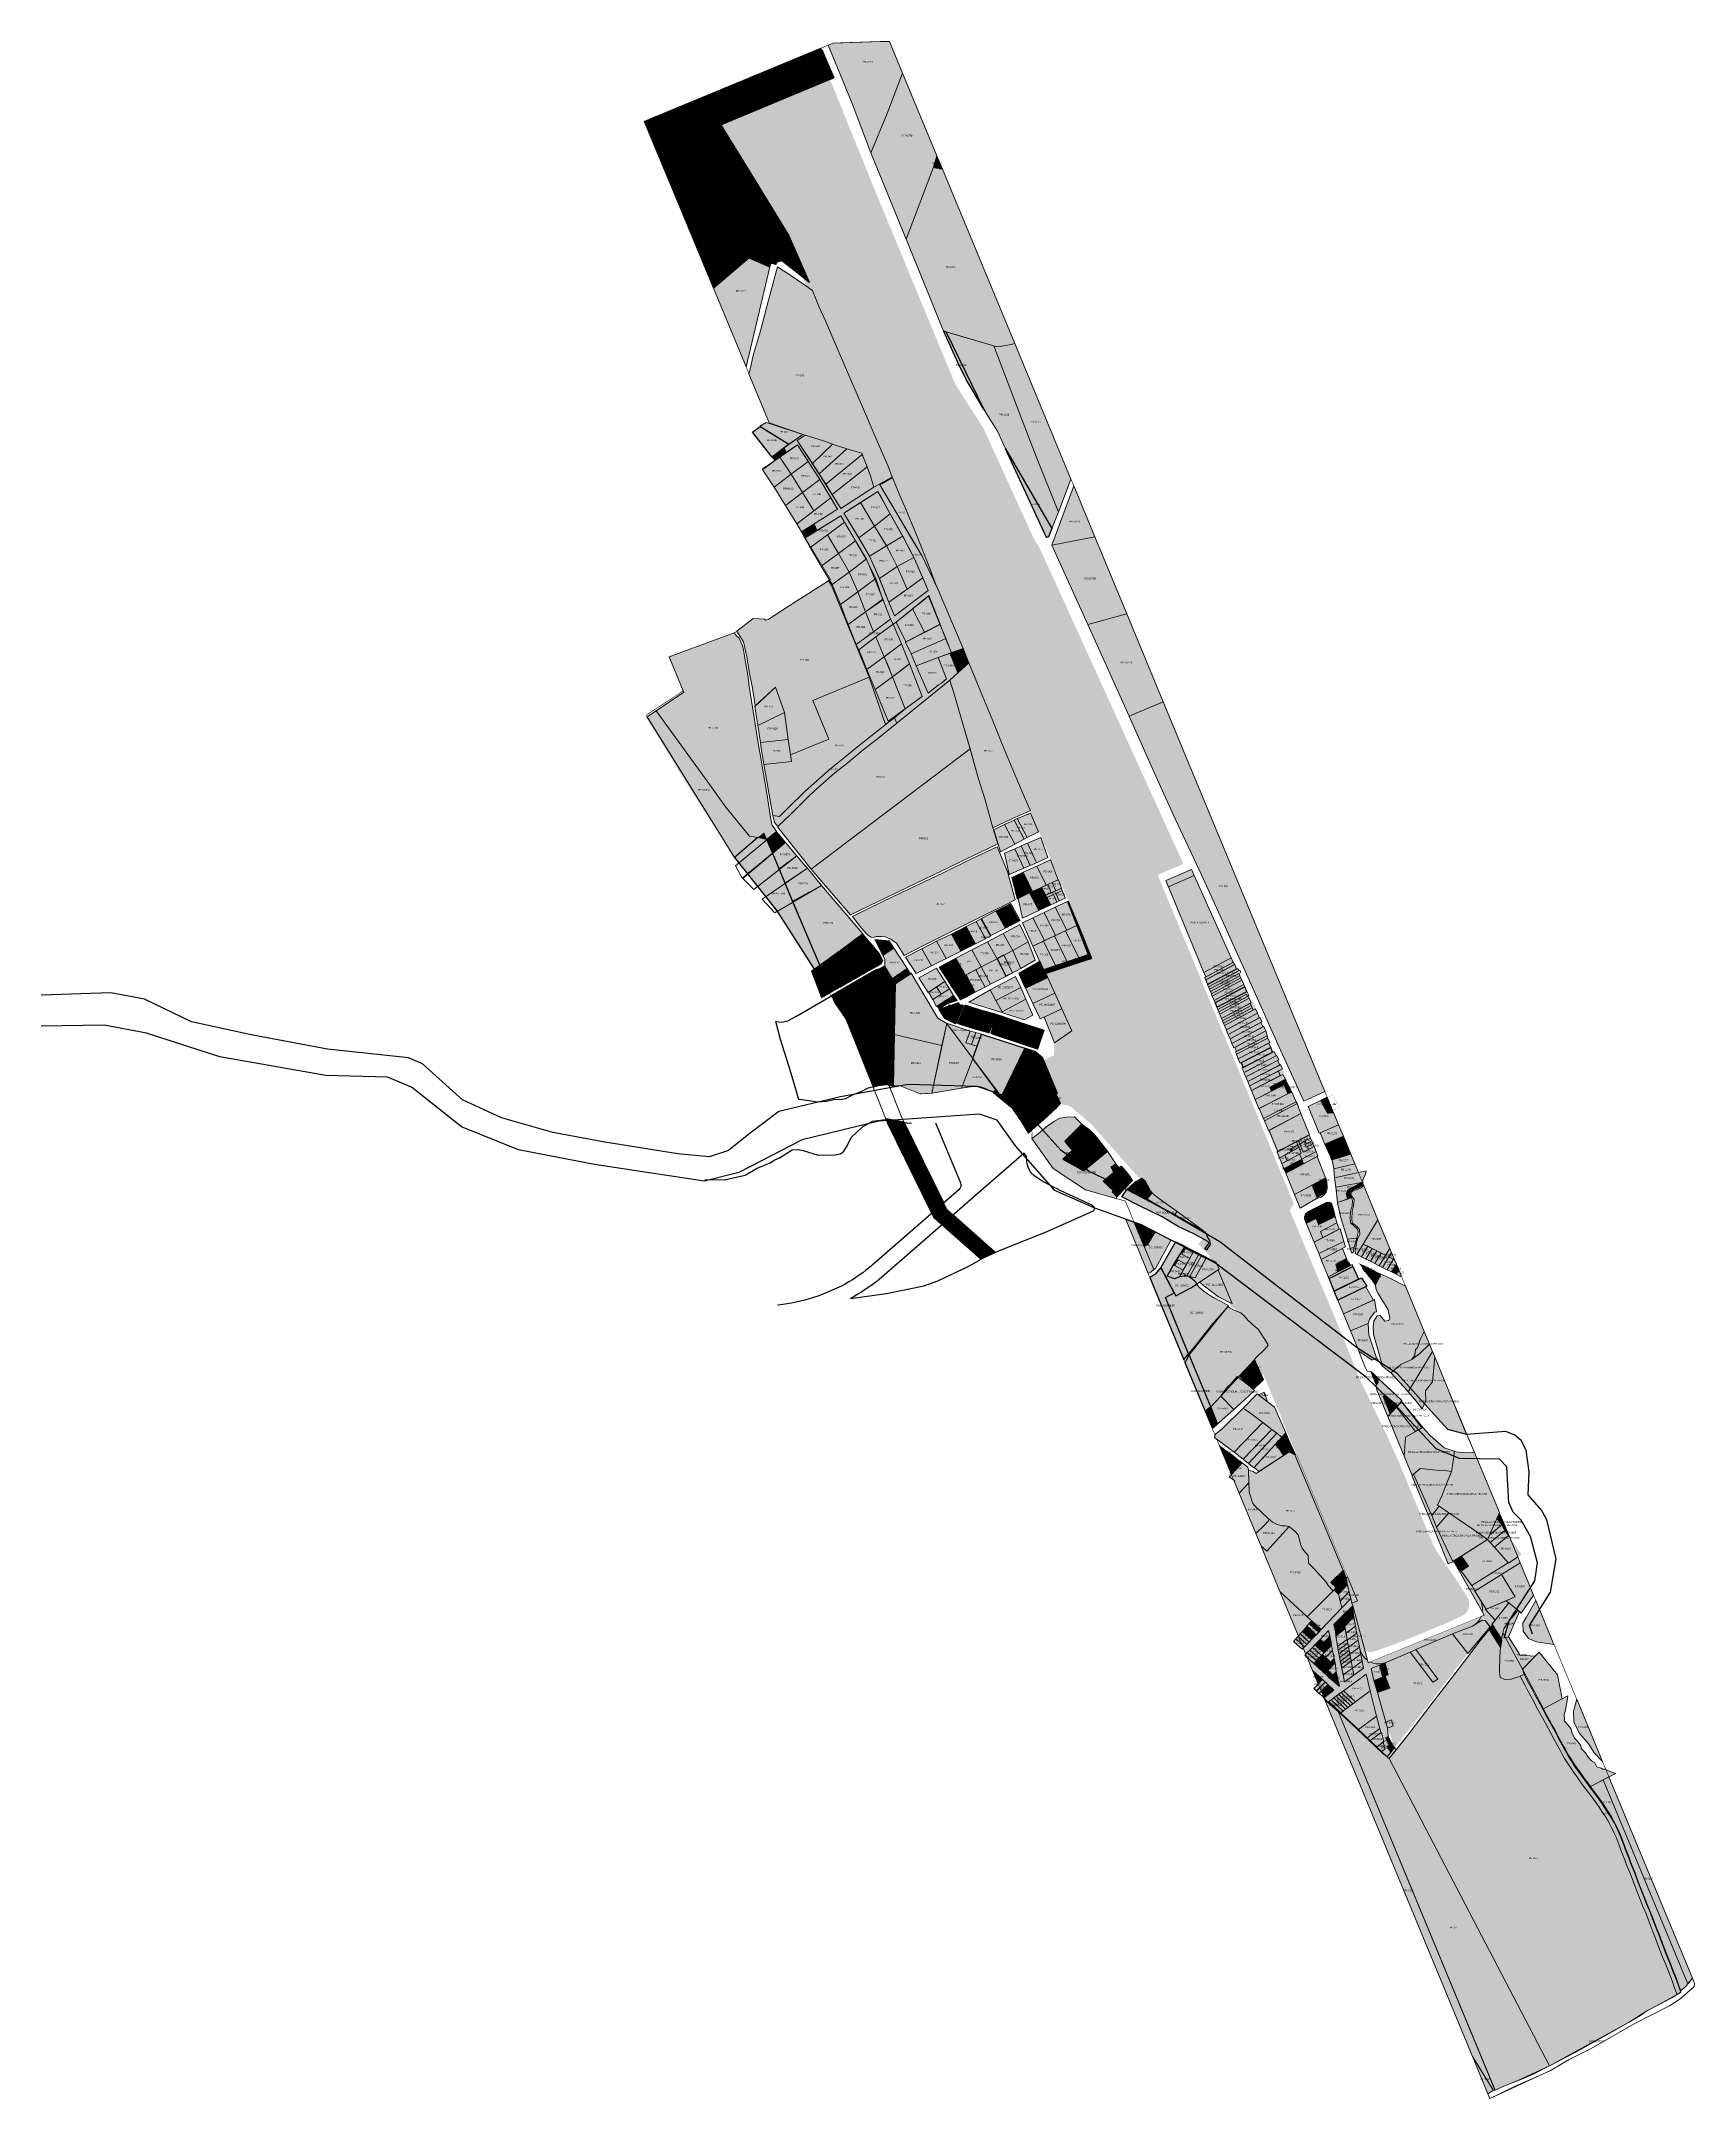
# Model space of a CAD drawing. Header units: inches. Extents: x 775566 to 778268, y 9208057 to 9211417.
import ezdxf
from ezdxf.enums import TextEntityAlignment as Align

# ---------------------------------------------------------------- set-up
doc = ezdxf.new("R2010")
doc.units = ezdxf.units.IN
doc.header["$MEASUREMENT"] = 0
for name, pattern in [('ACAD-XREF-EJES DISEÑO VIAL$0$XREF  NUEVOS ACHURADO KM 00+000 AL 25+000 - DISEÑO VIAL FINAL$0$CENTER', [2, 1.25, -0.25, 0.25, -0.25]), ('DASHDOT', [1, 0.5, -0.25, 0, -0.25]), ('DASHED2', [0.375, 0.25, -0.125])]:
    doc.linetypes.add(name, pattern=pattern)
for name, color, linetype in [('1.- ADQUIRIDOS  CON RM', 7, 'Continuous'), ('HITOS', 5, 'Continuous'), ('LEYENDA VF', 7, 'Continuous'), ('MEMBRETE', 7, 'Continuous'), ('PI_Texto', 7, 'Continuous'), ('PMD-CAJAMARCA', 212, 'Continuous'), ('PREDIOS INSCRITOS', 84, 'Continuous'), ('REFERENCIAS  URBANAS', 7, 'Continuous')]:
    doc.layers.add(name, color=color, linetype=linetype)
doc.layers.add('CAJAMARCA_ADQUIRIDOS', color=7, linetype='Continuous', lineweight=9, true_color=0xe2f2c9)
doc.layers.add('PROCESO_&_PENDIENTES', color=7, linetype='Continuous', lineweight=9, true_color=0xc5eefc)
doc.layers.add('CAJAMARCA_ADQUIRIDOSAnno', color=7, linetype='Continuous', true_color=0xafb304)
doc.layers.add('PROCESO__PENDIENTE_CAJAMARCA_UTMAnno', color=7, linetype='Continuous', true_color=0x2b1800)
doc.layers.add('TERRENO CON MP DE EP', color=110, linetype='Continuous', lineweight=5)
doc.styles.add('Arial', font='arial.ttf')

msp = doc.modelspace()

# ---------------------------------------------------------------- hatches: boundary and pattern name
at = {"true_color": 0xadddf7}
h = msp.add_hatch(color=141, dxfattribs=at)
h.dxf.hatch_style = 1
h.paths.add_polyline_path([(777390.5, 9210055.3), (777432.4, 9210073.3), (777198.4, 9210587.3), (777187.6, 9210605.5), (777105.4, 9210785.4), (777060, 9210855.9), (776930, 9211169.4), (776852.4, 9211361.1), (776673.3, 9211286.8), (776765.3, 9211129.9), (776773.3, 9211117.9), (776942.4, 9210722.9), (777244.8, 9210012.1), (777262.4, 9209969.4), (777282.8, 9209919.5), (777207.4, 9209894.8), (777250.1, 9209800.7), (777221.8, 9209781.2), (777221, 9209760.8), (777205.6, 9209753.6), (777204.7, 9209752.2), (777231.4, 9209682.4), (777237, 9209679.4), (777242, 9209679.5), (777246.6, 9209677.9), (777249.3, 9209676), (777282.5, 9209647.9), (777293.7, 9209634.7), (777361.9, 9209558.3), (777370.4, 9209543.1), (777454.8, 9209481.5), (777458.6, 9209472.5), (777462.1, 9209467.5), (777463.3, 9209460.7), (777456.9, 9209452.2), (777474.1, 9209434.4), (777510.2, 9209350), (777516, 9209347.4), (777541.5, 9209322.3), (777544.2, 9209320.9), (777560.9, 9209295.1), (777537.5, 9209270.4), (777550.1, 9209240.9), (777553.1, 9209238.1), (777563, 9209239.4), (777593.2, 9209168), (777595.9, 9209159.4), (777696.3, 9208921.7), (777699.9, 9208910.2), (777701.3, 9208904.4), (777711.6, 9208851.3), (777720.6, 9208813.4), (777724.4, 9208798.9), (777726.4, 9208793.2), (777729.8, 9208788.6), (777735.4, 9208786.4), (777741.4, 9208786.6), (777747.3, 9208788.1), (777795.1, 9208805.7), (777867.2, 9208835.6), (777891.6, 9208847.3), (777895.6, 9208851.7), (777898.2, 9208856.9), (777899.3, 9208862.8), (777899, 9208868.8), (777897.1, 9208874.4), (777892.6, 9208881.9), (777881.2, 9208899.7), (777845.6, 9208951.6), (777839, 9208965.1), (777784.9, 9209095.3), (777766.5, 9209136.4), (777720.9, 9209231), (777688.5, 9209311.8), (777606, 9209508.1), (777613, 9209517.9)])
h = msp.add_hatch(color=103)
h.dxf.hatch_style = 1
h.paths.add_polyline_path([(777038.7, 9211208), (777024.2, 9211210.9), (776979.6, 9211093.7), (777009.7, 9211020), (777040.6, 9210943.4), (777122.5, 9210919.3), (777129.7, 9210917.5), (777151.2, 9210921.6), (777156.9, 9210923.1)])
h = msp.add_hatch(color=103)
h.dxf.hatch_style = 1
h.paths.add_polyline_path([(777122.5, 9210919.3), (777044.9, 9210942.1), (777107.2, 9210813.8), (777128.6, 9210780.2), (777141.9, 9210751.4), (777217.4, 9210620.8), (777228.3, 9210647.5), (777192.1, 9210738.8), (777167.7, 9210800.7)])
h = msp.add_hatch(color=103)
h.dxf.hatch_style = 1
h.paths.add_polyline_path([(777156.9, 9210923.1), (777151.2, 9210921.6), (777141.7, 9210919.8), (777130.9, 9210917.1), (777129.8, 9210917.4), (777120, 9210919.9), (777120, 9210919.7), (777205, 9210704.2), (777227.5, 9210647.2), (777248.6, 9210701.8)])
h = msp.add_hatch(color=103)
h.dxf.hatch_style = 1
h.paths.add_polyline_path([(777253.3, 9210690.5), (777287.7, 9210607.7), (777217.5, 9210593.8)])
h = msp.add_hatch(color=103)
h.dxf.hatch_style = 1
h.paths.add_polyline_path([(777287.6, 9210607.7), (777339.9, 9210481.6), (777276.2, 9210464), (777217.5, 9210593.8)])
h = msp.add_hatch(color=103)
h.dxf.hatch_style = 1
h.paths.add_polyline_path([(776703, 9210453.6), (776729.5, 9210474.1), (776748.7, 9210473), (776749.8, 9210471.1), (776754.2, 9210472.7), (776799.5, 9210501.7), (776852.7, 9210535.8), (776857.5, 9210527.9), (776919.2, 9210378.5), (776826.9, 9210340.1), (776853, 9210277.2), (776790.6, 9210251.5), (776786.8, 9210276.6), (776780.5, 9210320.6), (776765.8, 9210362.1), (776733, 9210331.3), (776728.4, 9210360.4), (776723.1, 9210386.8), (776719, 9210411.2), (776713.8, 9210436.1)])
h = msp.add_hatch(color=103)
h.dxf.hatch_style = 1
h.paths.add_polyline_path([(777339.9, 9210481.6), (777399.6, 9210337.8), (777343.8, 9210314.5), (777276.2, 9210464)])
h = msp.add_hatch(color=103)
h.dxf.hatch_style = 1
h.paths.add_polyline_path([(776769.7, 9210134.6), (776764.2, 9210140.7), (776761.9, 9210152.4), (776746.9, 9210235.7), (776792.3, 9210240.6), (776790.6, 9210251.5), (776853, 9210277.2), (776826.9, 9210340.1), (776919.2, 9210378.5), (776945.6, 9210300.7), (776952.1, 9210305.9), (776960.3, 9210312.1), (776964.4, 9210303.2), (776959, 9210298.7), (776932.9, 9210277.8), (776909.4, 9210259.4), (776882.2, 9210237), (776863.2, 9210221.9), (776835.2, 9210197.3), (776821.8, 9210185.1), (776791, 9210154.8)])
h = msp.add_hatch(color=103)
h.dxf.hatch_style = 1
h.paths.add_polyline_path([(777084, 9210261.1), (777070.5, 9210307.3), (777057.3, 9210352.5), (777050.9, 9210373.5), (776964.4, 9210303.2), (776959, 9210298.7), (776932.9, 9210277.8), (776909.4, 9210259.4), (776882.2, 9210237), (776863.2, 9210221.9), (776835.2, 9210197.3), (776821.8, 9210185.1), (776791, 9210154.8), (776769.7, 9210134.6), (776769.2, 9210134.1), (776824.3, 9210064.8)])
h.paths.add_polyline_path([(776824.3, 9210064.8), (777084, 9210261.1), (777097.3, 9210214.1), (777108.4, 9210177.7), (777121, 9210132.1), (777129.1, 9210105.9), (776888.4, 9209990.2)])
h = msp.add_hatch(color=103)
h.dxf.hatch_style = 1
h.paths.add_polyline_path([(777133.4, 9210093.3), (777122.9, 9210128.8), (777140.2, 9210137.7), (777155.9, 9210144.9), (777161.1, 9210147.2), (777161.1, 9210147.2), (777182.4, 9210156), (777195.9, 9210125.9), (777177.3, 9210116.2), (777172.2, 9210113.6), (777156.8, 9210105.8)])
h = msp.add_hatch(color=103)
h.dxf.hatch_style = 1
h.paths.add_polyline_path([(776767.8, 9210125.8), (776754.1, 9210115.1), (776752.1, 9210113.4), (776761.6, 9210090.4), (776782.6, 9210108.2)])
h = msp.add_hatch(color=103)
h.dxf.hatch_style = 1
h.paths.add_polyline_path([(776782.6, 9210108.2), (776800.9, 9210086.5), (776818.1, 9210066.2), (776781.6, 9210042.1), (776772.1, 9210065.2), (776761.6, 9210090.4)])
h = msp.add_hatch(color=103)
h.dxf.hatch_style = 1
h.paths.add_polyline_path([(776915.6, 9209957.9), (776906.5, 9209968.5), (776892, 9209987.4), (776916.8, 9210000.1), (776958.3, 9210020), (776998.7, 9210039.1), (777038.6, 9210058.3), (777085.4, 9210081), (777128, 9210101.4), (777145.3, 9210060.7), (777157.8, 9210014.8), (777142, 9210006.4), (777108.1, 9209989.9), (777057.9, 9209965), (777007.8, 9209939.9), (776976.3, 9209923.5), (776963.7, 9209943.7), (776954.5, 9209950.6), (776945.2, 9209954.1), (776938.8, 9209955), (776930.6, 9209954.6), (776926.2, 9209953.1), (776921.6, 9209953.6)])
h = msp.add_hatch(color=103)
h.dxf.hatch_style = 1
h.paths.add_polyline_path([(776818.1, 9210066.2), (776841.4, 9210037.9), (776793.9, 9210012.5), (776781.7, 9210042.1)])
h = msp.add_hatch(color=103)
h.dxf.hatch_style = 1
h.paths.add_polyline_path([(776841.4, 9210037.9), (776908.6, 9209958.9), (776899.4, 9209952.4), (776838.8, 9209907), (776793.9, 9210012.6)])
h = msp.add_hatch(color=51)
h.dxf.hatch_style = 1
h.paths.add_polyline_path([(777450.1, 9210054.5), (777445.5, 9210064.3), (777403.5, 9210046.2), (777407.8, 9210035.9)])
h = msp.add_hatch(color=51)
h.dxf.hatch_style = 1
h.paths.add_polyline_path([(777450.1, 9210054.5), (777407.8, 9210035.9), (777465.9, 9209896), (777510.4, 9209919.8)])
h.paths.add_polyline_path([(777480.7, 9209903.7), (777498.7, 9209903.7), (777498.7, 9209908.3), (777480.7, 9209908.3)], flags=25)
h.paths.add_polyline_path([(777443, 9209975.1), (777475.4, 9209975.1), (777475.4, 9209980), (777443, 9209980)], flags=24)
h = msp.add_hatch(color=103)
h.dxf.hatch_style = 1
h.paths.add_polyline_path([(777053.5, 9209958.8), (777077.6, 9209971.1), (777093, 9209943), (777069, 9209930.7)])
h = msp.add_hatch(color=103)
h.dxf.hatch_style = 1
h.paths.add_polyline_path([(776928.1, 9209949.6), (776951.6, 9209947.8), (776959.5, 9209935.6), (776941.4, 9209923.7)])
h = msp.add_hatch(color=103)
h.dxf.hatch_style = 1
h.paths.add_polyline_path([(776959.5, 9209935.6), (776941.4, 9209923.7), (776944.5, 9209917.8), (776944.9, 9209906), (776946.9, 9209902.3), (776956.5, 9209885.9), (776981, 9209902.4)])
h = msp.add_hatch(color=103)
h.dxf.hatch_style = 1
h.paths.add_polyline_path([(776961.5, 9209877.2), (776986.4, 9209894.1), (776981, 9209902.4), (776956.5, 9209885.9)])
h = msp.add_hatch(color=103)
h.dxf.hatch_style = 1
h.paths.add_polyline_path([(777042.3, 9209909.4), (777059.8, 9209882.5), (777050.9, 9209877.8), (777033.5, 9209904.7)])
h = msp.add_hatch(color=103)
h.dxf.hatch_style = 1
h.paths.add_polyline_path([(777042.3, 9209909.4), (777055.5, 9209916.5), (777066.3, 9209897.4), (777071.6, 9209900.2), (777076.5, 9209891.5), (777059.8, 9209882.5)])
h = msp.add_hatch(color=103)
h.dxf.hatch_style = 1
h.paths.add_polyline_path([(777066.3, 9209897.4), (777071.6, 9209900.2), (777060.8, 9209919.4), (777055.5, 9209916.5)])
h = msp.add_hatch(color=103)
h.dxf.hatch_style = 1
h.paths.add_polyline_path([(777514.3, 9209912.8), (777516, 9209909.2), (777468.7, 9209884), (777467.2, 9209887.7)])
h = msp.add_hatch(color=51)
h.dxf.hatch_style = 1
h.paths.add_polyline_path([(777522.9, 9209898.9), (777521.3, 9209902.5), (777472, 9209876.1), (777473.5, 9209872.4)])
h.paths.add_polyline_path([(777492.3, 9209875.5), (777510.3, 9209875.5), (777510.3, 9209880.1), (777492.3, 9209880.1)], flags=25)
h.paths.add_polyline_path([(777490.8, 9209879.2), (777508.8, 9209879.2), (777508.8, 9209883.8), (777490.8, 9209883.8)], flags=25)
h = msp.add_hatch(color=103)
h.dxf.hatch_style = 1
h.paths.add_polyline_path([(776961.7, 9209878.2), (776987.5, 9209894.8), (777031.2, 9209821.2), (777045.7, 9209812.5), (777038, 9209776.8), (776959.7, 9209795)])
h.paths.add_polyline_path([(776959.7, 9209795), (777038, 9209776.8), (777021.2, 9209698.7), (777002.5, 9209697.7), (776969.5, 9209711.1), (776958.5, 9209711.1)])
h.paths.add_polyline_path([(777045.7, 9209812.5), (777088.3, 9209755.7), (777069.9, 9209707), (777021.2, 9209698.7)])
h.paths.add_polyline_path([(777088.3, 9209755.7), (777125.8, 9209705.6), (777122, 9209700.1), (777109.1, 9209706.8), (777098.5, 9209710), (777087.2, 9209709.6), (777069.9, 9209707)])
h = msp.add_hatch(color=103)
h.dxf.hatch_style = 1
h.paths.add_polyline_path([(777077.4, 9209892), (777080.2, 9209886.7), (777054.2, 9209872.8), (777050.9, 9209877.8)])
h = msp.add_hatch(color=103)
h.dxf.hatch_style = 1
h.paths.add_polyline_path([(777074, 9209883.4), (777054.2, 9209872.8), (777058.1, 9209867), (777077.3, 9209877.2)])
h.paths.add_polyline_path([(777060.5, 9209868.6), (777078.5, 9209868.6), (777078.5, 9209873.1), (777060.5, 9209873.1)], flags=9)
h.paths.add_polyline_path([(777074.1, 9209873), (777092.2, 9209873), (777092.2, 9209877.6), (777074.1, 9209877.6)], flags=9)
h = msp.add_hatch(color=103)
h.dxf.hatch_style = 1
h.paths.add_polyline_path([(777077.3, 9209877.2), (777080.6, 9209871), (777061.9, 9209861.1), (777058.1, 9209867)])
h.paths.add_polyline_path([(777080.6, 9209871), (777086.2, 9209860.4), (777077.3, 9209855.7), (777071.7, 9209866.3)])
h.paths.add_polyline_path([(777080.2, 9209886.7), (777092.4, 9209863.7), (777086.2, 9209860.4), (777074, 9209883.4)])
h = msp.add_hatch(color=103)
h.dxf.hatch_style = 1
h.paths.add_polyline_path([(777071.7, 9209866.3), (777077.3, 9209855.7), (777068.5, 9209851.1), (777061.9, 9209861.1)])
h = msp.add_hatch(color=103)
h.dxf.hatch_style = 1
h.paths.add_polyline_path([(777523.1, 9209894.5), (777524.6, 9209890.8), (777476.5, 9209865), (777475, 9209868.7)])
h = msp.add_hatch(color=103)
h.dxf.hatch_style = 1
h.paths.add_polyline_path([(777531.2, 9209876.2), (777532.7, 9209872.5), (777484.2, 9209846.6), (777482.7, 9209850.3)])
h.paths.add_polyline_path([(777524.5, 9209890.7), (777526.1, 9209887), (777478.1, 9209861.3), (777476.6, 9209865)])
h = msp.add_hatch(color=103)
h.dxf.hatch_style = 1
h.paths.add_polyline_path([(777596.9, 9209712.8), (777549.7, 9209688.5), (777555.9, 9209673.7), (777603, 9209698)])
h.paths.add_polyline_path([(777534.4, 9209725.5), (777586.7, 9209752.4), (777589.7, 9209744.9), (777537.5, 9209718.1)])
h.paths.add_polyline_path([(777519.1, 9209762.5), (777570.6, 9209789), (777573.7, 9209781.6), (777522.1, 9209755.1)])
h.paths.add_polyline_path([(777517.5, 9209766.2), (777569.1, 9209792.7), (777570.6, 9209789), (777519.1, 9209762.5)])
h.paths.add_polyline_path([(777502.5, 9209802.1), (777553.5, 9209829.4), (777556.4, 9209822), (777505.5, 9209794.8)])
h.paths.add_polyline_path([(777491.9, 9209828.1), (777540, 9209853.8), (777543.3, 9209846.6), (777494.9, 9209820.7)])
h.paths.add_polyline_path([(777538.3, 9209857.4), (777539.9, 9209853.8), (777491.9, 9209828.1), (777490.3, 9209831.8)])
h.paths.add_polyline_path([(777527.8, 9209883.4), (777531.2, 9209876.2), (777482.7, 9209850.3), (777479.6, 9209857.6)])
h.paths.add_polyline_path([(777526, 9209887), (777527.7, 9209883.4), (777479.6, 9209857.6), (777478.1, 9209861.3)])
h = msp.add_hatch(color=51)
h.dxf.hatch_style = 1
h.paths.add_polyline_path([(777535.8, 9209865.1), (777532.7, 9209872.5), (777484.2, 9209846.6), (777487.3, 9209839.2)])
h.paths.add_polyline_path([(777496.9, 9209850.2), (777529.2, 9209850.2), (777529.2, 9209855.2), (777496.9, 9209855.2)], flags=24)
h.paths.add_polyline_path([(777501, 9209855.6), (777519, 9209855.6), (777519, 9209860.2), (777501, 9209860.2)], flags=25)
h.paths.add_polyline_path([(777503.9, 9209845.6), (777522, 9209845.6), (777522, 9209850.2), (777503.9, 9209850.2)], flags=25)
h.paths.add_polyline_path([(777498.7, 9209860.9), (777516.7, 9209860.9), (777516.7, 9209865.5), (777498.7, 9209865.5)], flags=25)
h = msp.add_hatch(color=103)
h.dxf.hatch_style = 1
h.paths.add_polyline_path([(777487.3, 9209839.2), (777535, 9209864.7), (777538.3, 9209857.4), (777490.3, 9209831.8)])
h = msp.add_hatch(color=103)
h.dxf.hatch_style = 1
h.paths.add_polyline_path([(777546.1, 9209848.1), (777550.7, 9209837), (777499.5, 9209809.6), (777494.9, 9209820.7)])
h = msp.add_hatch(color=103)
h.dxf.hatch_style = 1
h.paths.add_polyline_path([(777550.2, 9209836.5), (777553.7, 9209829.6), (777502.6, 9209802.2), (777499.5, 9209809.6)])
h = msp.add_hatch(color=103)
h.dxf.hatch_style = 1
h.paths.add_polyline_path([(777557.7, 9209822.7), (777560.7, 9209815.3), (777508.7, 9209787.4), (777505.7, 9209794.8)])
h = msp.add_hatch(color=103)
h.dxf.hatch_style = 1
h.paths.add_polyline_path([(777558.1, 9209813.9), (777561.2, 9209806.5), (777511.8, 9209780), (777508.7, 9209787.4)])
h = msp.add_hatch(color=103)
h.dxf.hatch_style = 1
h.paths.add_polyline_path([(777563.6, 9209807.8), (777565.2, 9209804.1), (777565.3, 9209804.2), (777566.9, 9209800.5), (777514.9, 9209772.7), (777511.8, 9209780)])
h = msp.add_hatch(color=51)
h.dxf.hatch_style = 1
h.paths.add_polyline_path([(777569.1, 9209792.7), (777566.9, 9209800.5), (777516.5, 9209773.5), (777519.1, 9209767)])
h.paths.add_polyline_path([(777527.3, 9209783.2), (777559.7, 9209783.2), (777559.7, 9209788.2), (777527.3, 9209788.2)], flags=25)
h.paths.add_polyline_path([(777535.1, 9209777.1), (777553.1, 9209777.1), (777553.1, 9209781.7), (777535.1, 9209781.7)], flags=24)
h = msp.add_hatch(color=103)
h.dxf.hatch_style = 1
h.paths.add_polyline_path([(777522, 9209755), (777571.9, 9209780.7), (777575, 9209773.3), (777525.2, 9209747.7)])
h = msp.add_hatch(color=51)
h.dxf.hatch_style = 1
h.paths.add_polyline_path([(777526.8, 9209748.5), (777529.9, 9209741.1), (777555.5, 9209754.3), (777578.2, 9209766), (777575, 9209773.3)])
h.paths.add_polyline_path([(777551.9, 9209759.3), (777570, 9209759.3), (777570, 9209763.9), (777551.9, 9209763.9)], flags=24)
h.paths.add_polyline_path([(777547, 9209749.5), (777565.1, 9209749.5), (777565.1, 9209754.1), (777547, 9209754.1)], flags=25)
h = msp.add_hatch(color=103)
h.dxf.hatch_style = 1
h.paths.add_polyline_path([(777588.2, 9209753.2), (777585.1, 9209760.5), (777531.4, 9209732.8), (777534.4, 9209725.5)])
h = msp.add_hatch(color=103)
h.dxf.hatch_style = 1
h.paths.add_polyline_path([(777594.3, 9209738.4), (777591.3, 9209745.8), (777537.5, 9209718.1), (777540.5, 9209710.7)])
h = msp.add_hatch(color=103)
h.dxf.hatch_style = 1
h.paths.add_polyline_path([(777597.4, 9209731), (777594.3, 9209738.4), (777540.5, 9209710.7), (777543.6, 9209703.3)])
h = msp.add_hatch(color=103)
h.dxf.hatch_style = 1
h.paths.add_polyline_path([(777594.6, 9209729.6), (777599.2, 9209721.8), (777573.7, 9209708.7), (777576.2, 9209702.1), (777549.7, 9209688.5), (777543.6, 9209703.3)])
h = msp.add_hatch(color=103)
h.dxf.hatch_style = 1
h.paths.add_polyline_path([(777616.9, 9209684.7), (777609.4, 9209700.6), (777603, 9209698), (777556.4, 9209674), (777563.1, 9209657.8)])
h.paths.add_polyline_path([(777624.1, 9209665.6), (777618.1, 9209682), (777564.7, 9209653.9), (777571.3, 9209637.7)])
h.paths.add_polyline_path([(777563.1, 9209657.8), (777616.9, 9209684.7), (777618.1, 9209682), (777564.7, 9209653.9)])
h = msp.add_hatch(color=51)
h.dxf.hatch_style = 1
h.paths.add_polyline_path([(777599.2, 9209721.8), (777599.2, 9209721.8), (777573.7, 9209708.7), (777576.2, 9209702.1), (777596.9, 9209712.8), (777601.7, 9209715.2)])
h.paths.add_polyline_path([(777586.7, 9209705.9), (777619.1, 9209705.9), (777619.1, 9209710.8), (777586.7, 9209710.8)], flags=9)
h.paths.add_polyline_path([(777578.7, 9209711.7), (777596.7, 9209711.7), (777596.7, 9209716.3), (777578.7, 9209716.3)], flags=25)
h = msp.add_hatch(color=51)
h.dxf.hatch_style = 1
h.paths.add_polyline_path([(777601.7, 9209715.2), (777596.9, 9209712.8), (777603, 9209698), (777609.4, 9209700.6)])
h.paths.add_polyline_path([(777586.7, 9209705.9), (777619.1, 9209705.9), (777619.1, 9209710.8), (777586.7, 9209710.8)], flags=9)
h = msp.add_hatch(color=103)
h.dxf.hatch_style = 1
h.paths.add_polyline_path([(777624.6, 9209665.3), (777638.3, 9209630.9), (777585.2, 9209602.9), (777570.8, 9209637)])
h = msp.add_hatch(color=103)
h.dxf.hatch_style = 1
h.paths.add_polyline_path([(777677.6, 9209667.5), (777667.7, 9209666.9), (777656.6, 9209687.1), (777636, 9209676.9), (777654.3, 9209633.6), (777655.9, 9209634.3), (777655.9, 9209634.3), (777686, 9209647.1)])
h = msp.add_hatch(color=103)
h.dxf.hatch_style = 1
h.paths.add_polyline_path([(777251.3, 9209605.6), (777247.5, 9209609.6), (777258, 9209619.8), (777259.8, 9209621.4), (777279.2, 9209638.9), (777283.6, 9209634.8)])
h.paths.add_polyline_path([(777251.3, 9209605.6), (777251.3, 9209605.6), (777266.9, 9209612), (777287.5, 9209630.3), (777284.3, 9209634.2), (777283.6, 9209634.8)])
h = msp.add_hatch(color=103)
h.dxf.hatch_style = 1
h.paths.add_polyline_path([(777637.9, 9209630.7), (777638.1, 9209630.3), (777620.4, 9209620.9), (777625.7, 9209608.2), (777622.5, 9209606.5), (777617.2, 9209619.2), (777585.4, 9209602.4), (777585.2, 9209602.9)])
h.paths.add_polyline_path([(777617.2, 9209619.2), (777619.3, 9209614.3), (777609.2, 9209608.8), (777607, 9209607.6), (777608.7, 9209603.5), (777598.1, 9209597.9), (777589.3, 9209593.2), (777585.4, 9209602.4)])
h.paths.add_polyline_path([(777619.3, 9209614.3), (777621.1, 9209610), (777610.9, 9209604.6), (777609.2, 9209608.8)], flags=17)
h.paths.add_polyline_path([(777621.1, 9209610), (777624.9, 9209600.8), (777601.9, 9209588.6), (777598.1, 9209597.9)])
h.paths.add_polyline_path([(777622.3, 9209599.4), (777625.7, 9209591.1), (777596.5, 9209575.6), (777593.1, 9209583.9)])
h.paths.add_polyline_path([(777598.1, 9209597.9), (777601.9, 9209588.6), (777593.1, 9209583.9), (777589.3, 9209593.2)])
h.paths.add_polyline_path([(777649.2, 9209603.5), (777652.3, 9209596.1), (777628.8, 9209583.7), (777625.7, 9209591.1)])
h.paths.add_polyline_path([(777631.2, 9209620.9), (777633.1, 9209616.3), (777631, 9209615.1), (777632.9, 9209610.6), (777635, 9209611.8), (777636.9, 9209607.1), (777628.1, 9209602.5), (777622.5, 9209615.9)], flags=17)
h.paths.add_polyline_path([(777643.9, 9209616.4), (777645.8, 9209611.8), (777636.9, 9209607.1), (777635, 9209611.8)])
h.paths.add_polyline_path([(777642, 9209620.9), (777643.9, 9209616.4), (777632.9, 9209610.6), (777631, 9209615.1)])
h.paths.add_polyline_path([(777640.1, 9209625.6), (777642, 9209620.9), (777633.1, 9209616.3), (777631.2, 9209620.9)])
h.paths.add_polyline_path([(777638.1, 9209630.3), (777640.1, 9209625.6), (777631.2, 9209620.9), (777622.5, 9209615.9), (777620.4, 9209620.9)])
h.paths.add_polyline_path([(777645.8, 9209611.8), (777649.2, 9209603.5), (777625.7, 9209591.1), (777622.3, 9209599.4), (777624.9, 9209600.8), (777622.5, 9209606.5), (777625.7, 9209608.2), (777628.1, 9209602.5)])
h = msp.add_hatch(color=103)
h.dxf.hatch_style = 1
h.paths.add_polyline_path([(777609.2, 9209608.8), (777610.9, 9209604.6), (777608.7, 9209603.5), (777607, 9209607.6)])
h = msp.add_hatch(color=103)
h.dxf.hatch_style = 1
h.paths.add_polyline_path([(777663.7, 9209615.9), (777693.7, 9209628.6), (777701.4, 9209610), (777671.8, 9209597.6)])
h = msp.add_hatch(color=103)
h.dxf.hatch_style = 1
h.paths.add_polyline_path([(777324.4, 9209580.9), (777322, 9209583.8), (777314.6, 9209578.1), (777318.3, 9209569.2), (777327.7, 9209576.8), (777324.9, 9209580.1), (777323.9, 9209578.5)])
h = msp.add_hatch(color=103)
h.dxf.hatch_style = 1
h.paths.add_polyline_path([(777605.4, 9209580.3), (777608.4, 9209572.9), (777599.6, 9209568.2), (777596.5, 9209575.6)])
h = msp.add_hatch(color=103)
h.dxf.hatch_style = 1
h.paths.add_polyline_path([(777364.4, 9209560), (777368.1, 9209557), (777370.7, 9209554.7), (777379.1, 9209538.8), (777381.2, 9209536.4), (777372.6, 9209526), (777369, 9209528), (777340.1, 9209541.7), (777351.2, 9209552.2), (777355, 9209555.3), (777358.8, 9209557)])
h = msp.add_hatch(color=103)
h.dxf.hatch_style = 1
h.paths.add_polyline_path([(777381.2, 9209536.4), (777384, 9209533.2), (777392, 9209527.7), (777417, 9209509.3), (777422.2, 9209505.5), (777418.4, 9209500.6), (777372.6, 9209526)])
h = msp.add_hatch(color=103)
h.dxf.hatch_style = 1
h.paths.add_polyline_path([(777651, 9209527.7), (777662.6, 9209534.2), (777665.2, 9209538), (777666.6, 9209544.9), (777666.2, 9209553.3), (777656.1, 9209550.9), (777654.8, 9209555.2), (777642.9, 9209548.9)])
h = msp.add_hatch(color=103)
h.dxf.hatch_style = 1
h.paths.add_polyline_path([(777664.7, 9209560.5), (777666.2, 9209553.3), (777656.1, 9209550.9), (777654.8, 9209555.2)])
h = msp.add_hatch(color=103)
h.dxf.hatch_style = 1
h.paths.add_polyline_path([(777681.4, 9209545.3), (777723.8, 9209553.1), (777704.7, 9209543.5), (777700.4, 9209539.8), (777698.3, 9209535.2), (777700.6, 9209526.1), (777684.3, 9209520.5)])
h = msp.add_hatch(color=103)
h.dxf.hatch_style = 1
h.paths.add_polyline_path([(777684.3, 9209520.5), (777706.9, 9209528.3), (777708.6, 9209523.9), (777708.1, 9209514.6), (777705.7, 9209508.4), (777704.9, 9209497.2), (777705.3, 9209487.1), (777715.7, 9209478.1), (777717.9, 9209474.7), (777718, 9209470.7), (777711.3, 9209446.9), (777710, 9209438.4), (777706.9, 9209438.3), (777704.9, 9209445.6), (777689.3, 9209497)])
h.paths.add_polyline_path([(777708.9, 9209538.8), (777722.1, 9209543.6), (777725.4, 9209547), (777726.7, 9209549.1), (777750.3, 9209492.1), (777715.9, 9209435.5), (777713.3, 9209436.8), (777713.2, 9209443.1), (777714.1, 9209446.8), (777714.4, 9209451.6), (777716.7, 9209460.4), (777718.3, 9209464.4), (777720.7, 9209468.2), (777720.7, 9209470.6), (777720.1, 9209472.5), (777720.2, 9209476.2), (777715.8, 9209481.4), (777708.1, 9209487.1), (777707.5, 9209493.3), (777708.2, 9209506.4), (777710.3, 9209514.9), (777711.4, 9209525.2), (777706.7, 9209532.3), (777706.1, 9209533.9), (777706.4, 9209535.7), (777707.1, 9209537.2)])
h = msp.add_hatch(color=103)
h.dxf.hatch_style = 1
h.paths.add_polyline_path([(777723.8, 9209553.1), (777726.1, 9209553.6), (777724.3, 9209548.9), (777718.7, 9209544.1), (777708.4, 9209540.3), (777704.1, 9209536.7), (777704.8, 9209531.8), (777707.6, 9209528.5), (777700.6, 9209526.1), (777698.3, 9209535.2), (777700.4, 9209539.8), (777704.7, 9209543.5)])
h = msp.add_hatch(color=103)
h.dxf.hatch_style = 1
h.paths.add_polyline_path([(777422.2, 9209505.5), (777465.1, 9209474.3), (777465.7, 9209472.9), (777450, 9209483), (777418.4, 9209500.6)])
h = msp.add_hatch(color=103)
h.dxf.hatch_style = 1
h.paths.add_polyline_path([(777683.1, 9209487.1), (777680.3, 9209498.1), (777652.9, 9209484.8), (777649.4, 9209495.2), (777633.1, 9209486.9), (777645.9, 9209455.6), (777660.1, 9209463), (777656.4, 9209473.3)])
h.paths.add_polyline_path([(777656.4, 9209473.3), (777683.1, 9209487.1), (777686.8, 9209476.7), (777660.1, 9209463)])
h.paths.add_polyline_path([(777769.6, 9209445.5), (777772.5, 9209438.6), (777757.9, 9209414.4), (777752.5, 9209417.1)])
h.paths.add_polyline_path([(777784.2, 9209410.5), (777788.1, 9209401), (777787.3, 9209399.7), (777779.9, 9209403.4)])
h = msp.add_hatch(color=103)
h.dxf.hatch_style = 1
h.paths.add_polyline_path([(777645.9, 9209455.6), (777688.3, 9209477.5), (777694.5, 9209456.8), (777653.6, 9209436.9)])
h.paths.add_polyline_path([(777653.6, 9209436.9), (777694.5, 9209456.8), (777697.1, 9209447.8), (777657.5, 9209427.4)])
h = msp.add_hatch(color=103)
h.dxf.hatch_style = 1
h.paths.add_polyline_path([(777733.6, 9209448.9), (777740.9, 9209445.3), (777730.5, 9209428.1), (777723.2, 9209431.8)])
h.paths.add_polyline_path([(777750.3, 9209492.1), (777769.6, 9209445.5), (777762.8, 9209434.2), (777726.3, 9209452.6)])
h.paths.add_polyline_path([(777726.3, 9209452.6), (777733.6, 9209448.9), (777723.2, 9209431.8), (777715.9, 9209435.5)])
h.paths.add_polyline_path([(777748.2, 9209441.6), (777755.5, 9209437.9), (777745.2, 9209420.8), (777737.9, 9209424.5)])
h.paths.add_polyline_path([(777740.9, 9209445.3), (777748.2, 9209441.6), (777737.9, 9209424.5), (777730.5, 9209428.1)])
h.paths.add_polyline_path([(777755.5, 9209437.9), (777762.8, 9209434.2), (777752.5, 9209417.1), (777745.2, 9209420.8)])
h.paths.add_polyline_path([(777768.2, 9209431.5), (777775.5, 9209427.9), (777765.2, 9209410.7), (777757.9, 9209414.4)])
h.paths.add_polyline_path([(777772.5, 9209438.6), (777777.3, 9209427), (777768.2, 9209431.5)])
h.paths.add_polyline_path([(777775.5, 9209427.9), (777777.3, 9209427), (777780.3, 9209419.9), (777772.6, 9209407), (777765.2, 9209410.7)])
h = msp.add_hatch(color=103)
h.dxf.hatch_style = 1
h.paths.add_polyline_path([(777416, 9209418.4), (777406.1, 9209400.1), (777418.2, 9209395.7), (777426, 9209398.9), (777432, 9209409.8)])
h.paths.add_polyline_path([(777417.8, 9209417.5), (777432, 9209409.8), (777437.3, 9209419.4), (777423.8, 9209426.7)])
h.paths.add_polyline_path([(777448, 9209438.6), (777435.8, 9209445.1), (777429.4, 9209436.2), (777442.7, 9209429)])
h = msp.add_hatch(color=103)
h.dxf.hatch_style = 1
h.paths.add_polyline_path([(777435.2, 9209448.7), (777416, 9209418.4), (777417.8, 9209417.5), (777423.8, 9209426.7), (777437.3, 9209419.4), (777442.7, 9209429), (777429.4, 9209436.2), (777435.8, 9209445.1), (777448, 9209438.6), (777448.3, 9209439.1), (777461.7, 9209432.6), (777469, 9209429.1), (777470.2, 9209431.3)])
h = msp.add_hatch(color=103)
h.dxf.hatch_style = 1
h.paths.add_polyline_path([(777469.9, 9209430.8), (777486.1, 9209422.7), (777490.9, 9209411.6), (777455.1, 9209387.8), (777450.5, 9209392.4), (777447.4, 9209395), (777444.2, 9209397.3), (777442.4, 9209398.3), (777443.1, 9209399.3), (777451.4, 9209397.5)])
h = msp.add_hatch(color=103)
h.dxf.hatch_style = 1
h.paths.add_polyline_path([(777657.5, 9209427.4), (777692.5, 9209445.4), (777698.9, 9209429), (777681.2, 9209419.7), (777684.6, 9209406.9), (777669.1, 9209399)])
h = msp.add_hatch(color=103)
h.dxf.hatch_style = 1
h.paths.add_polyline_path([(777698.9, 9209429), (777681.2, 9209419.7), (777682.9, 9209413.3), (777701.2, 9209422.8)])
h = msp.add_hatch(color=103)
h.dxf.hatch_style = 1
h.paths.add_polyline_path([(777669.1, 9209399), (777708.2, 9209419), (777709.4, 9209416.1), (777670.3, 9209396.1)])
h.paths.add_polyline_path([(777670.3, 9209396.1), (777709.4, 9209416.1), (777718.4, 9209395.1), (777678.8, 9209375.4)])
h = msp.add_hatch(color=103)
h.dxf.hatch_style = 1
h.paths.add_polyline_path([(777723.1, 9209397.4), (777678.8, 9209375.4), (777684.7, 9209360.9), (777732.3, 9209383.7)])
h.paths.add_polyline_path([(777702.1, 9209379.8), (777720.1, 9209379.8), (777720.1, 9209384.4), (777702.1, 9209384.4)], flags=24)
h.paths.add_polyline_path([(777679.8, 9209360.3), (777747, 9209360.3), (777747, 9209364.9), (777679.8, 9209364.9)], flags=9)
h = msp.add_hatch(color=103)
h.dxf.hatch_style = 1
h.paths.add_polyline_path([(777682.9, 9209413.3), (777684.6, 9209406.9), (777705.5, 9209417.6), (777702.8, 9209423.6), (777701.2, 9209422.8)])
h = msp.add_hatch(color=103)
h.dxf.hatch_style = 1
h.paths.add_polyline_path([(777718.6, 9209421.7), (777727.8, 9209417.1), (777725.2, 9209413.3)])
h = msp.add_hatch(color=103)
h.dxf.hatch_style = 1
h.paths.add_polyline_path([(777725.2, 9209413.3), (777727.8, 9209417.1), (777736.5, 9209412.6), (777732.4, 9209404.1)])
h.paths.add_polyline_path([(777747.7, 9209406.8), (777754.9, 9209403.6), (777746.5, 9209385.2), (777740.8, 9209393.4)])
h = msp.add_hatch(color=103)
h.dxf.hatch_style = 1
h.paths.add_polyline_path([(777734.1, 9209407.6), (777737.9, 9209405.6), (777735.4, 9209400.3), (777732.4, 9209404.1)])
h = msp.add_hatch(color=103)
h.dxf.hatch_style = 1
h.paths.add_polyline_path([(777734.1, 9209407.6), (777737.9, 9209405.6), (777740.2, 9209410.7), (777736.5, 9209412.6)])
h = msp.add_hatch(color=103)
h.dxf.hatch_style = 1
h.paths.add_polyline_path([(777744, 9209408.8), (777740.2, 9209410.7), (777735.4, 9209400.3), (777738, 9209397)])
h = msp.add_hatch(color=103)
h.dxf.hatch_style = 1
h.paths.add_polyline_path([(777747.7, 9209406.8), (777744, 9209408.8), (777738, 9209397), (777740.8, 9209393.4)])
h = msp.add_hatch(color=103)
h.dxf.hatch_style = 1
h.paths.add_polyline_path([(777754.9, 9209403.6), (777767.6, 9209397.8), (777795.1, 9209384), (777826, 9209309.6), (777819.3, 9209296.4), (777814.9, 9209282.9), (777811.6, 9209280.1), (777810.4, 9209271.2), (777805.4, 9209264.2), (777787.6, 9209256.1), (777771.4, 9209242.1), (777757.8, 9209252.9), (777743, 9209305.3), (777742.4, 9209316.7), (777743.4, 9209326.6), (777749, 9209335.1), (777753.7, 9209336.1), (777761.6, 9209326.7), (777768, 9209327.9), (777769.6, 9209331.6), (777767, 9209345.2), (777761.8, 9209353.5), (777755.4, 9209363.4), (777750.5, 9209371.9), (777747.1, 9209377.7), (777746.5, 9209385.2)])
h = msp.add_hatch(color=103)
h.dxf.hatch_style = 1
h.paths.add_polyline_path([(777780.3, 9209419.9), (777784.2, 9209410.5), (777779.9, 9209403.4), (777772.6, 9209407)])
h = msp.add_hatch(color=103)
h.dxf.hatch_style = 1
h.paths.add_polyline_path([(777504.9, 9209350.3), (777505, 9209350.2), (777506.5, 9209351.9), (777493.9, 9209358.5), (777481.2, 9209365.3), (777466.4, 9209375.3), (777458, 9209382.3), (777453.8, 9209386.9), (777444.8, 9209380.8), (777419.8, 9209368), (777417.4, 9209372.6), (777402.9, 9209365.1), (777441, 9209273.2), (777450.5, 9209284.5), (777478.3, 9209319.8), (777500, 9209344.5), (777503.3, 9209348.3)])
h.paths.add_polyline_path([(777387.1, 9209349.4), (777419.5, 9209349.4), (777419.5, 9209354.3), (777387.1, 9209354.3)], flags=9)
h.paths.add_polyline_path([(777442.3, 9209338.1), (777466.2, 9209338.1), (777466.2, 9209342.7), (777442.3, 9209342.7)], flags=24)
h = msp.add_hatch(color=103)
h.dxf.hatch_style = 1
h.paths.add_polyline_path([(777734.3, 9209322.8), (777705.3, 9209310.8), (777705.3, 9209310.8), (777734.3, 9209322.8), (777736.6, 9209329.1), (777744.8, 9209341.2), (777747.9, 9209342), (777744.7, 9209361.9), (777693.9, 9209338.6), (777705.3, 9209310.8), (777734.3, 9209322.8), (777734.3, 9209322.8), (777705.3, 9209310.8), (777718.9, 9209277.5), (777724.1, 9209274.1), (777741, 9209263), (777747.7, 9209266.6), (777735.6, 9209304.1)])
h.paths.add_polyline_path([(777679.8, 9209360.3), (777747, 9209360.3), (777747, 9209364.9), (777679.8, 9209364.9)], flags=9)
h.paths.add_polyline_path([(777692.1, 9209292.9), (777759.3, 9209292.9), (777759.3, 9209297.6), (777692.1, 9209297.6)], flags=9)
h.paths.add_polyline_path([(777684.4, 9209335.5), (777751.6, 9209335.5), (777751.6, 9209340.1), (777684.4, 9209340.1)], flags=9)
h = msp.add_hatch(color=103)
h.dxf.hatch_style = 1
h.paths.add_polyline_path([(777684.7, 9209360.9), (777730.5, 9209382.8), (777742.9, 9209361.1), (777693.9, 9209338.6)])
h = msp.add_hatch(color=103)
h.dxf.hatch_style = 1
h.paths.add_polyline_path([(777684.7, 9209360.9), (777730.5, 9209382.8), (777742.9, 9209361.1), (777693.9, 9209338.6)])
h = msp.add_hatch(color=103)
h.dxf.hatch_style = 1
h.paths.add_polyline_path([(777504.9, 9209350.3), (777507.7, 9209348.2), (777513.4, 9209345.7), (777519.1, 9209343.2), (777526.2, 9209340), (777533, 9209334), (777538.9, 9209327.2), (777541.2, 9209325.3), (777543.3, 9209323.2), (777545.3, 9209321), (777552.2, 9209315.2), (777554.7, 9209313.6), (777559.7, 9209305.9), (777570.6, 9209289.3), (777571, 9209287.9), (777569.3, 9209285.5), (777565.5, 9209281.1), (777551, 9209266.5), (777547.8, 9209263.1), (777539.4, 9209253.4), (777524, 9209237.2), (777493.5, 9209203.9), (777477, 9209186.5), (777441.7, 9209271.5)])
h = msp.add_hatch(color=51)
h.dxf.hatch_style = 1
h.paths.add_polyline_path([(777826, 9209309.6), (777834.6, 9209288.9), (777818.4, 9209273.8), (777805.4, 9209264.2), (777810.4, 9209271.2), (777811.6, 9209280.1), (777814.9, 9209282.9), (777819.3, 9209296.4)])
h = msp.add_hatch(color=103)
h.dxf.hatch_style = 1
h.paths.add_polyline_path([(777560.3, 9209233.6), (777547.9, 9209262.7), (777539.4, 9209253.4)])
h = msp.add_hatch(color=51)
h.dxf.hatch_style = 1
h.paths.add_polyline_path([(777834.6, 9209288.9), (777839.4, 9209277.3), (777799.4, 9209211.2), (777793.5, 9209218.1), (777771.4, 9209242.1), (777787.6, 9209256.1), (777805.4, 9209264.2), (777818.4, 9209273.8)])
h = msp.add_hatch(color=51)
h.dxf.hatch_style = 1
h.paths.add_polyline_path([(777843, 9209268.5), (777839.6, 9209227.4), (777827.9, 9209212.6), (777828.7, 9209196.5), (777826.4, 9209191.8), (777827.1, 9209191.1), (777864.2, 9209149.7), (777895.1, 9209141.6)])
h.paths.add_polyline_path([(777789.5, 9209227.3), (777859.5, 9209227.3), (777859.5, 9209232), (777789.5, 9209232)], flags=9)
h.paths.add_polyline_path([(777816.9, 9209193.2), (777884.1, 9209193.2), (777884.1, 9209197.9), (777816.9, 9209197.9)], flags=9)
h = msp.add_hatch(color=51)
h.dxf.hatch_style = 1
h.paths.add_polyline_path([(777839.4, 9209277.3), (777843, 9209268.5), (777839.6, 9209227.4), (777827.9, 9209212.6), (777828.7, 9209196.5), (777822.4, 9209183.5), (777813.1, 9209195.4), (777799.4, 9209211.2)])
h = msp.add_hatch(color=103)
h.dxf.hatch_style = 1
h.paths.add_polyline_path([(777524, 9209237.2), (777546.5, 9209214.7), (777514.9, 9209182.4), (777493.5, 9209203.9)])
h = msp.add_hatch(color=103)
h.dxf.hatch_style = 1
h.paths.add_polyline_path([(777563, 9209231.1), (777546.4, 9209214.8), (777524.2, 9209237.1), (777539.3, 9209253.4), (777560.3, 9209233.6)])
h = msp.add_hatch(color=51)
h.dxf.hatch_style = 1
h.paths.add_polyline_path([(777750.3, 9209233.7), (777750.3, 9209233.8), (777738.5, 9209244.6), (777747.6, 9209222.5), (777749.2, 9209224.4), (777750.7, 9209226.4)])
h.paths.add_polyline_path([(777713.2, 9209232.6), (777780.5, 9209232.6), (777780.5, 9209237.2), (777713.2, 9209237.2)], flags=9)
h = msp.add_hatch(color=51)
h.dxf.hatch_style = 1
h.paths.add_polyline_path([(777750.3, 9209233.7), (777750.4, 9209233.3), (777750.7, 9209226.4), (777750.7, 9209226.4), (777749.2, 9209224.4), (777747.6, 9209222.5), (777748, 9209218.9), (777761.7, 9209205.6), (777782.7, 9209188.8), (777785.4, 9209191.6), (777789.5, 9209196.9)])
h.paths.add_polyline_path([(777758.8, 9209203.6), (777760.9, 9209206.3), (777748, 9209218.9), (777748.5, 9209213.7), (777766.5, 9209171.1), (777770.4, 9209175.5)])
h.paths.add_polyline_path([(777713.2, 9209232.6), (777780.5, 9209232.6), (777780.5, 9209237.2), (777713.2, 9209237.2)], flags=9)
h.paths.add_polyline_path([(777737, 9209190.6), (777807, 9209190.6), (777807, 9209195.3), (777737, 9209195.3)], flags=9)
h.paths.add_polyline_path([(777736.3, 9209205), (777806.3, 9209205), (777806.3, 9209209.7), (777736.3, 9209209.7)], flags=9)
h.paths.add_polyline_path([(777766.9, 9209169.7), (777834.1, 9209169.7), (777834.1, 9209174.4), (777766.9, 9209174.4)], flags=9)
h = msp.add_hatch(color=103)
h.dxf.hatch_style = 1
h.paths.add_polyline_path([(777564.1, 9209210.9), (777569.9, 9209194.9), (777555, 9209206.4)])
h.paths.add_polyline_path([(777493.5, 9209203.9), (777514.9, 9209182.4), (777485.9, 9209156.5), (777487.8, 9209160.4), (777477, 9209186.5)])
h = msp.add_hatch(color=51)
h.dxf.hatch_style = 1
h.paths.add_polyline_path([(777780.3, 9209186.1), (777781, 9209186.8), (777761.7, 9209205.6), (777760.9, 9209206.2), (777758.8, 9209203.6), (777770.4, 9209175.5), (777773.3, 9209178.5)])
h.paths.add_polyline_path([(777761.7, 9209205.6), (777781, 9209186.8), (777782.7, 9209188.8)])
h.paths.add_polyline_path([(777737, 9209190.6), (777807, 9209190.6), (777807, 9209195.3), (777737, 9209195.3)], flags=9)
h.paths.add_polyline_path([(777736.3, 9209205), (777806.3, 9209205), (777806.3, 9209209.7), (777736.3, 9209209.7)], flags=9)
h = msp.add_hatch(color=103)
h.dxf.hatch_style = 1
h.paths.add_polyline_path([(777780.3, 9209186.1), (777788.9, 9209195.5), (777822.1, 9209152.2), (777811.6, 9209146.4)])
h = msp.add_hatch(color=103)
h.dxf.hatch_style = 1
h.paths.add_polyline_path([(777483, 9209136.4), (777484.7, 9209141.8), (777496.2, 9209151.2), (777530.1, 9209184.5), (777540.5, 9209177.3), (777562.1, 9209160.9), (777515.2, 9209112.6)])
h = msp.add_hatch(color=103)
h.dxf.hatch_style = 1
h.paths.add_polyline_path([(777577, 9209149.6), (777562.1, 9209160.9), (777515.2, 9209112.6), (777530.1, 9209101.3)])
h = msp.add_hatch(color=103)
h.dxf.hatch_style = 1
h.paths.add_polyline_path([(777766.5, 9209171.1), (777780.3, 9209186.1), (777811.6, 9209146.4), (777795, 9209137.2), (777793.1, 9209106.2)])
h = msp.add_hatch(color=103)
h.dxf.hatch_style = 1
h.paths.add_polyline_path([(777585.2, 9209143.5), (777577, 9209149.6), (777530.1, 9209101.3), (777538.8, 9209094.3)])
h = msp.add_hatch(color=103)
h.dxf.hatch_style = 1
h.paths.add_polyline_path([(777593.4, 9209137.4), (777585.2, 9209143.5), (777538.8, 9209094.3), (777547.5, 9209087.3)])
h = msp.add_hatch(color=103)
h.dxf.hatch_style = 1
h.paths.add_polyline_path([(777599.7, 9209144.3), (777605.1, 9209131.1), (777590.5, 9209115.7), (777582.6, 9209125.6), (777593.4, 9209137.4)])
h = msp.add_hatch(color=103)
h.dxf.hatch_style = 1
h.paths.add_polyline_path([(777590.5, 9209115.7), (777596, 9209107.2), (777602, 9209111), (777605.6, 9209112.6), (777614.5, 9209108.5), (777615.5, 9209108.6), (777605.1, 9209131.1)])
h = msp.add_hatch(color=51)
h.dxf.hatch_style = 1
h.paths.add_polyline_path([(777795, 9209137.2), (777823.6, 9209153), (777835.4, 9209139.8), (777858.5, 9209120), (777874.6, 9209114.1), (777874.6, 9209111.9), (777874.1, 9209104.9), (777873, 9209097.9), (777871.8, 9209090.8), (777870.6, 9209081), (777862.9, 9209082), (777851, 9209082.7), (777829.9, 9209084.9), (777819.1, 9209086.1), (777806, 9209074.6), (777793.1, 9209106.2)])
h = msp.add_hatch(color=103)
h.dxf.hatch_style = 1
h.paths.add_polyline_path([(777491.3, 9209123.2), (777511.1, 9209108.7), (777501.5, 9209098.6)])
h = msp.add_hatch(color=103)
h.dxf.hatch_style = 1
h.paths.add_polyline_path([(777511.1, 9209108.7), (777525, 9209097.2), (777509.2, 9209080.1), (777501.5, 9209098.6)])
h = msp.add_hatch(color=103)
h.dxf.hatch_style = 1
h.paths.add_polyline_path([(777510.9, 9209076), (777528.6, 9209095.4), (777537.7, 9209088.1), (777538.5, 9209083.4), (777539.2, 9209062.6), (777523.4, 9209045.7), (777515.7, 9209064.5), (777516.5, 9209065.4), (777514.7, 9209066.8), (777507.4, 9209072.2)])
h = msp.add_hatch(color=103)
h.dxf.hatch_style = 1
h.paths.add_polyline_path([(777555.9, 9209081), (777547.8, 9209087.6), (777582.6, 9209125.6), (777590.5, 9209115.7), (777596, 9209107.2)])
h = msp.add_hatch(color=51)
h.dxf.hatch_style = 1
h.paths.add_polyline_path([(777614.5, 9209108.5), (777615.5, 9209108.6), (777617.7, 9209108), (777700.6, 9208909.3), (777698.3, 9208907.4), (777693.9, 9208919.9), (777693.4, 9208919.4)])
h = msp.add_hatch(color=51)
h.dxf.hatch_style = 1
h.paths.add_polyline_path([(777874.6, 9209114.1), (777877.8, 9209113), (777894.1, 9209111.7), (777907.9, 9209112.1), (777948.6, 9209013.9), (777944.7, 9209004.2), (777929.4, 9208970), (777906.7, 9208986), (777866, 9209013.7), (777847.8, 9209026.2), (777854.9, 9209042.6), (777859.8, 9209055.5), (777870.6, 9209081), (777871.8, 9209090.8), (777873, 9209097.9), (777874.1, 9209104.9), (777874.6, 9209111.9)])
h = msp.add_hatch(color=103)
h.dxf.hatch_style = 1
h.paths.add_polyline_path([(777539.7, 9209047.3), (777539.2, 9209062.6), (777523.4, 9209045.7), (777550.7, 9208979.9), (777565.8, 9208994.5), (777573.2, 9209002.5), (777570.6, 9209004.7), (777548.8, 9209025.4), (777546.1, 9209028.7)])
h = msp.add_hatch(color=51)
h.dxf.hatch_style = 1
h.paths.add_polyline_path([(777838.1, 9209009.3), (777808.5, 9209076.8), (777806, 9209074.6), (777865.1, 9208930.5), (777874.4, 9208934.3), (777874, 9208934.9), (777872.4, 9208933.9), (777846, 9208990.2)])
edge = h.paths.add_edge_path()
edge.add_line((777874.4, 9208934.3), (777885.5, 9208918.6))
edge.add_line((777885.5, 9208918.6), (777886.7, 9208917.7))
edge.add_line((777886.7, 9208917.7), (777903.8, 9208894.8))
edge.add_line((777903.8, 9208894.8), (777908.4, 9208885.5))
edge.add_line((777908.4, 9208885.5), (777917.6, 9208870.9))
edge.add_arc((777887.9, 9208856.5), 33.1, -7.3317, 25.8654, ccw=False)
edge.add_line((777920.7, 9208852.3), (777874.4, 9208934.3))
edge = h.paths.add_edge_path()
edge.add_line((777737.6, 9208770.2), (777918.7, 9208844.4))
edge.add_arc((777887.9, 9208856.5), 33.1, 311.3087, 338.6039, ccw=False)
edge.add_line((777909.7, 9208831.6), (777904.6, 9208828.4))
edge.add_line((777904.6, 9208828.4), (777871.9, 9208815.8))
edge.add_line((777871.9, 9208815.8), (777835.1, 9208800.2))
edge.add_line((777835.1, 9208800.2), (777812.1, 9208790.2))
edge.add_line((777812.1, 9208790.2), (777802.8, 9208786.2))
edge.add_line((777802.8, 9208786.2), (777762.1, 9208768.6))
edge.add_arc((777751.7, 9208799), 32.1, 243.8266, 288.7484, ccw=False)
edge = h.paths.add_edge_path()
edge.add_line((777708.1, 9208860.7), (777709, 9208861.6))
edge.add_line((777709, 9208861.6), (777733, 9208772.9))
edge.add_arc((777751.7, 9208799), 32.1, 192.9029, 234.3788, ccw=False)
edge.add_line((777720.4, 9208791.9), (777720, 9208794.1))
edge.add_line((777720, 9208794.1), (777717.8, 9208805.5))
edge.add_line((777717.8, 9208805.5), (777715.8, 9208817))
edge.add_line((777715.8, 9208817), (777713.7, 9208828.4))
edge.add_line((777713.7, 9208828.4), (777711.1, 9208843.6))
edge.add_line((777711.1, 9208843.6), (777711.1, 9208843.6))
edge.add_line((777711.1, 9208843.6), (777710.5, 9208847.3))
edge.add_line((777710.5, 9208847.3), (777709.8, 9208851.3))
edge.add_line((777709.8, 9208851.3), (777709.2, 9208855))
edge.add_line((777709.2, 9208855), (777709.1, 9208854.9))
edge.add_line((777709.1, 9208854.9), (777708.1, 9208860.7))
h.paths.add_polyline_path([(777698.3, 9208907.4), (777700.6, 9208909.3), (777717, 9208869.8), (777707.8, 9208866.1), (777705.9, 9208873.7), (777700.3, 9208896.1)])
h = msp.add_hatch(color=103)
h.dxf.hatch_style = 1
h.paths.add_polyline_path([(777808.5, 9209076.8), (777819.1, 9209086.1), (777829.9, 9209084.9), (777851, 9209082.7), (777862.9, 9209082), (777870.6, 9209081), (777859.8, 9209055.5), (777854.9, 9209042.6), (777847.8, 9209026.2), (777850, 9209024.7), (777838.1, 9209009.3)])
h = msp.add_hatch(color=103)
h.dxf.hatch_style = 1
h.paths.add_polyline_path([(777560.6, 9208956.2), (777561.6, 9208957.3), (777568.6, 9208950.9), (777605.1, 9208991.1), (777606.5, 9208990.2), (777613.8, 9208984.2), (777619.8, 9208977.8), (777624.2, 9208960.6), (777626.4, 9208955.8), (777629.1, 9208952), (777636.4, 9208943.9), (777636.9, 9208931.6), (777646.8, 9208921.7), (777665.7, 9208900.4), (777668.9, 9208895.2), (777677.1, 9208886.2), (777634.7, 9208843.6), (777590.1, 9208885)])
h = msp.add_hatch(color=103)
h.dxf.hatch_style = 1
h.paths.add_polyline_path([(777885.5, 9208918.6), (777898.2, 9208926.6), (777886.6, 9208942.9), (777929.4, 9208970), (777963.5, 9208931.5), (777903.7, 9208895), (777886.9, 9208918)])
h = msp.add_hatch(color=103)
h.dxf.hatch_style = 1
edge = h.paths.add_edge_path()
edge.add_line((777628.3, 9208792.6), (777641.9, 9208806.5))
edge.add_line((777641.9, 9208806.5), (777645.7, 9208810.5))
edge.add_line((777645.7, 9208810.5), (777657.7, 9208823))
edge.add_line((777657.7, 9208823), (777691.4, 9208858.2))
edge.add_line((777691.4, 9208858.2), (777691.4, 9208858.2))
edge.add_line((777691.4, 9208858.2), (777705.9, 9208873.7))
edge.add_line((777705.9, 9208873.7), (777707.8, 9208866.1))
edge.add_line((777707.8, 9208866.1), (777709, 9208861.6))
edge.add_line((777709, 9208861.6), (777708.1, 9208860.7))
edge.add_line((777708.1, 9208860.7), (777693.1, 9208845.7))
edge.add_line((777693.1, 9208845.7), (777693.1, 9208845.7))
edge.add_line((777693.1, 9208845.7), (777677.9, 9208831.1))
edge.add_line((777677.9, 9208831.1), (777680.8, 9208819.1))
edge.add_line((777680.8, 9208819.1), (777681.5, 9208813.1))
edge.add_line((777681.5, 9208813.1), (777681.3, 9208813))
edge.add_line((777681.3, 9208813), (777686.5, 9208783.4))
edge.add_line((777686.5, 9208783.4), (777695.4, 9208737.4))
edge.add_line((777695.4, 9208737.4), (777726.6, 9208759.8))
edge.add_line((777726.6, 9208759.8), (777722.2, 9208782.7))
edge.add_line((777722.2, 9208782.7), (777720.4, 9208791.9))
edge.add_arc((777751.7, 9208799), 32.1, 192.9029, 234.3787)
edge.add_line((777733, 9208772.9), (777734.1, 9208768.8))
edge.add_line((777734.1, 9208768.8), (777737.6, 9208770.2))
edge.add_arc((777751.7, 9208799), 32.1, 243.8266, 288.7484)
edge.add_line((777762.1, 9208768.6), (777752.8, 9208764.8))
edge.add_line((777752.8, 9208764.8), (777738.9, 9208759.2))
edge.add_line((777738.9, 9208759.2), (777743.6, 9208739.6))
edge.add_line((777743.6, 9208739.6), (777749.7, 9208720.4))
edge.add_line((777749.7, 9208720.4), (777763.1, 9208671.9))
edge.add_line((777763.1, 9208671.9), (777765.8, 9208662.2))
edge.add_line((777765.8, 9208662.2), (777766.8, 9208648.6))
edge.add_line((777766.8, 9208648.6), (777762.6, 9208646.4))
edge.add_line((777762.6, 9208646.4), (777768.8, 9208634.4))
edge.add_line((777768.8, 9208634.4), (777764.9, 9208632.4))
edge.add_line((777764.9, 9208632.4), (777771.4, 9208622.8))
edge.add_line((777771.4, 9208622.8), (777777.5, 9208630.2))
edge.add_line((777777.5, 9208630.2), (777780.1, 9208626.7))
edge.add_line((777780.1, 9208626.7), (777768.5, 9208612.2))
edge.add_line((777768.5, 9208612.2), (777757.7, 9208621.4))
edge.add_line((777757.7, 9208621.4), (777705.4, 9208670.7))
edge.add_line((777705.4, 9208670.7), (777685.2, 9208689.2))
edge.add_line((777685.2, 9208689.2), (777668.6, 9208704.5))
edge.add_line((777668.6, 9208704.5), (777661.8, 9208711.7))
edge.add_line((777661.8, 9208711.7), (777678, 9208723.9))
edge.add_line((777678, 9208723.9), (777668.4, 9208733.2))
edge.add_line((777668.4, 9208733.2), (777668.6, 9208733.4))
edge.add_line((777668.6, 9208733.4), (777664.3, 9208737.5))
edge.add_line((777664.3, 9208737.5), (777664, 9208737.3))
edge.add_line((777664, 9208737.3), (777643.5, 9208756.1))
edge.add_line((777643.5, 9208756.1), (777634.7, 9208777.3))
edge.add_line((777634.7, 9208777.3), (777645.5, 9208767.6))
edge.add_line((777645.5, 9208767.6), (777650, 9208763.6))
edge.add_line((777650, 9208763.6), (777658.9, 9208755.6))
edge.add_line((777658.9, 9208755.6), (777671.1, 9208744))
edge.add_line((777671.1, 9208744), (777686.7, 9208730.8))
edge.add_line((777686.7, 9208730.8), (777687.4, 9208731.1))
edge.add_line((777687.4, 9208731.1), (777682.1, 9208754.1))
edge.add_line((777682.1, 9208754.1), (777680.4, 9208768.4))
edge.add_line((777680.4, 9208768.4), (777680.3, 9208768.3))
edge.add_line((777680.3, 9208768.3), (777678.9, 9208775.6))
edge.add_line((777678.9, 9208775.6), (777676.2, 9208789))
edge.add_line((777676.2, 9208789), (777674.5, 9208797.5))
edge.add_line((777674.5, 9208797.5), (777671.6, 9208812))
edge.add_line((777671.6, 9208812), (777669.7, 9208821.6))
edge.add_line((777669.7, 9208821.6), (777655.7, 9208806.8))
edge.add_line((777655.7, 9208806.8), (777643.2, 9208793.9))
edge.add_line((777643.2, 9208793.9), (777643.2, 9208793.9))
edge.add_line((777643.2, 9208793.9), (777639, 9208789.6))
edge.add_line((777639, 9208789.6), (777632.4, 9208782.8))
edge.add_line((777632.4, 9208782.8), (777628.3, 9208792.6))
edge = h.paths.add_edge_path()
edge.add_arc((777887.9, 9208856.5), 33.1, 311.3087, 338.6039)
edge.add_line((777918.7, 9208844.4), (777923.9, 9208846.6))
edge.add_line((777923.9, 9208846.6), (777920.7, 9208852.3))
edge.add_arc((777887.9, 9208856.5), 33.1, 352.6683, 385.8654)
edge.add_line((777917.6, 9208870.9), (777927, 9208856.1))
edge.add_line((777927, 9208856.1), (777926.2, 9208855.8))
edge.add_line((777926.2, 9208855.8), (777941.9, 9208838.5))
edge.add_line((777941.9, 9208838.5), (777936.5, 9208831.6))
edge.add_line((777936.5, 9208831.6), (777937.3, 9208830.3))
edge.add_line((777937.3, 9208830.3), (777934.1, 9208826.3))
edge.add_line((777934.1, 9208826.3), (777925.3, 9208837.9))
edge.add_line((777925.3, 9208837.9), (777920.7, 9208838.6))
edge.add_line((777920.7, 9208838.6), (777909.7, 9208831.6))
h.paths.add_polyline_path([(777903.8, 9208894.8), (777963.2, 9208931.9), (777963.5, 9208931.5), (777978.6, 9208941.5), (777982.5, 9208932.2), (777952.1, 9208913), (777908.4, 9208885.5)])
h = msp.add_hatch(color=103)
h.dxf.hatch_style = 1
edge = h.paths.add_edge_path()
edge.add_line((777628.3, 9208792.6), (777641.9, 9208806.5))
edge.add_line((777641.9, 9208806.5), (777645.7, 9208810.5))
edge.add_line((777645.7, 9208810.5), (777657.7, 9208823))
edge.add_line((777657.7, 9208823), (777691.4, 9208858.2))
edge.add_line((777691.4, 9208858.2), (777691.4, 9208858.2))
edge.add_line((777691.4, 9208858.2), (777705.9, 9208873.7))
edge.add_line((777705.9, 9208873.7), (777707.8, 9208866.1))
edge.add_line((777707.8, 9208866.1), (777709, 9208861.6))
edge.add_line((777709, 9208861.6), (777708.1, 9208860.7))
edge.add_line((777708.1, 9208860.7), (777693.1, 9208845.7))
edge.add_line((777693.1, 9208845.7), (777693.1, 9208845.7))
edge.add_line((777693.1, 9208845.7), (777677.9, 9208831.1))
edge.add_line((777677.9, 9208831.1), (777680.8, 9208819.1))
edge.add_line((777680.8, 9208819.1), (777681.5, 9208813.1))
edge.add_line((777681.5, 9208813.1), (777681.3, 9208813))
edge.add_line((777681.3, 9208813), (777686.5, 9208783.4))
edge.add_line((777686.5, 9208783.4), (777695.4, 9208737.4))
edge.add_line((777695.4, 9208737.4), (777726.6, 9208759.8))
edge.add_line((777726.6, 9208759.8), (777722.2, 9208782.7))
edge.add_line((777722.2, 9208782.7), (777720.4, 9208791.9))
edge.add_arc((777751.7, 9208799), 32.1, 192.9029, 234.3787)
edge.add_line((777733, 9208772.9), (777734.1, 9208768.8))
edge.add_line((777734.1, 9208768.8), (777737.6, 9208770.2))
edge.add_arc((777751.7, 9208799), 32.1, 243.8266, 288.7484)
edge.add_line((777762.1, 9208768.6), (777752.8, 9208764.8))
edge.add_line((777752.8, 9208764.8), (777738.9, 9208759.2))
edge.add_line((777738.9, 9208759.2), (777743.6, 9208739.6))
edge.add_line((777743.6, 9208739.6), (777749.7, 9208720.4))
edge.add_line((777749.7, 9208720.4), (777763.1, 9208671.9))
edge.add_line((777763.1, 9208671.9), (777765.8, 9208662.2))
edge.add_line((777765.8, 9208662.2), (777766.8, 9208648.6))
edge.add_line((777766.8, 9208648.6), (777762.6, 9208646.4))
edge.add_line((777762.6, 9208646.4), (777768.8, 9208634.4))
edge.add_line((777768.8, 9208634.4), (777764.9, 9208632.4))
edge.add_line((777764.9, 9208632.4), (777771.4, 9208622.8))
edge.add_line((777771.4, 9208622.8), (777777.5, 9208630.2))
edge.add_line((777777.5, 9208630.2), (777780.1, 9208626.7))
edge.add_line((777780.1, 9208626.7), (777768.5, 9208612.2))
edge.add_line((777768.5, 9208612.2), (777757.7, 9208621.4))
edge.add_line((777757.7, 9208621.4), (777705.4, 9208670.7))
edge.add_line((777705.4, 9208670.7), (777685.2, 9208689.2))
edge.add_line((777685.2, 9208689.2), (777668.6, 9208704.5))
edge.add_line((777668.6, 9208704.5), (777661.8, 9208711.7))
edge.add_line((777661.8, 9208711.7), (777678, 9208723.9))
edge.add_line((777678, 9208723.9), (777668.4, 9208733.2))
edge.add_line((777668.4, 9208733.2), (777668.6, 9208733.4))
edge.add_line((777668.6, 9208733.4), (777664.3, 9208737.5))
edge.add_line((777664.3, 9208737.5), (777664, 9208737.3))
edge.add_line((777664, 9208737.3), (777643.5, 9208756.1))
edge.add_line((777643.5, 9208756.1), (777634.7, 9208777.3))
edge.add_line((777634.7, 9208777.3), (777645.5, 9208767.6))
edge.add_line((777645.5, 9208767.6), (777650, 9208763.6))
edge.add_line((777650, 9208763.6), (777658.9, 9208755.6))
edge.add_line((777658.9, 9208755.6), (777671.1, 9208744))
edge.add_line((777671.1, 9208744), (777686.7, 9208730.8))
edge.add_line((777686.7, 9208730.8), (777687.4, 9208731.1))
edge.add_line((777687.4, 9208731.1), (777682.1, 9208754.1))
edge.add_line((777682.1, 9208754.1), (777680.4, 9208768.4))
edge.add_line((777680.4, 9208768.4), (777680.3, 9208768.3))
edge.add_line((777680.3, 9208768.3), (777678.9, 9208775.6))
edge.add_line((777678.9, 9208775.6), (777676.2, 9208789))
edge.add_line((777676.2, 9208789), (777674.5, 9208797.5))
edge.add_line((777674.5, 9208797.5), (777671.6, 9208812))
edge.add_line((777671.6, 9208812), (777669.7, 9208821.6))
edge.add_line((777669.7, 9208821.6), (777655.7, 9208806.8))
edge.add_line((777655.7, 9208806.8), (777643.2, 9208793.9))
edge.add_line((777643.2, 9208793.9), (777643.2, 9208793.9))
edge.add_line((777643.2, 9208793.9), (777639, 9208789.6))
edge.add_line((777639, 9208789.6), (777632.4, 9208782.8))
edge.add_line((777632.4, 9208782.8), (777628.3, 9208792.6))
edge = h.paths.add_edge_path()
edge.add_arc((777887.9, 9208856.5), 33.1, 311.3087, 338.6039)
edge.add_line((777918.7, 9208844.4), (777923.9, 9208846.6))
edge.add_line((777923.9, 9208846.6), (777920.7, 9208852.3))
edge.add_arc((777887.9, 9208856.5), 33.1, 352.6683, 385.8654)
edge.add_line((777917.6, 9208870.9), (777927, 9208856.1))
edge.add_line((777927, 9208856.1), (777926.2, 9208855.8))
edge.add_line((777926.2, 9208855.8), (777941.9, 9208838.5))
edge.add_line((777941.9, 9208838.5), (777936.5, 9208831.6))
edge.add_line((777936.5, 9208831.6), (777937.3, 9208830.3))
edge.add_line((777937.3, 9208830.3), (777934.1, 9208826.3))
edge.add_line((777934.1, 9208826.3), (777925.3, 9208837.9))
edge.add_line((777925.3, 9208837.9), (777920.7, 9208838.6))
edge.add_line((777920.7, 9208838.6), (777909.7, 9208831.6))
h.paths.add_polyline_path([(777903.8, 9208894.8), (777963.2, 9208931.9), (777963.5, 9208931.5), (777978.6, 9208941.5), (777982.5, 9208932.2), (777952.1, 9208913), (777908.4, 9208885.5)])
h = msp.add_hatch(color=103)
h.dxf.hatch_style = 1
edge = h.paths.add_edge_path()
edge.add_line((777628.3, 9208792.6), (777641.9, 9208806.5))
edge.add_line((777641.9, 9208806.5), (777645.7, 9208810.5))
edge.add_line((777645.7, 9208810.5), (777657.7, 9208823))
edge.add_line((777657.7, 9208823), (777691.4, 9208858.2))
edge.add_line((777691.4, 9208858.2), (777691.4, 9208858.2))
edge.add_line((777691.4, 9208858.2), (777705.9, 9208873.7))
edge.add_line((777705.9, 9208873.7), (777707.8, 9208866.1))
edge.add_line((777707.8, 9208866.1), (777709, 9208861.6))
edge.add_line((777709, 9208861.6), (777708.1, 9208860.7))
edge.add_line((777708.1, 9208860.7), (777693.1, 9208845.7))
edge.add_line((777693.1, 9208845.7), (777693.1, 9208845.7))
edge.add_line((777693.1, 9208845.7), (777677.9, 9208831.1))
edge.add_line((777677.9, 9208831.1), (777680.8, 9208819.1))
edge.add_line((777680.8, 9208819.1), (777681.5, 9208813.1))
edge.add_line((777681.5, 9208813.1), (777681.3, 9208813))
edge.add_line((777681.3, 9208813), (777686.5, 9208783.4))
edge.add_line((777686.5, 9208783.4), (777695.4, 9208737.4))
edge.add_line((777695.4, 9208737.4), (777726.6, 9208759.8))
edge.add_line((777726.6, 9208759.8), (777722.2, 9208782.7))
edge.add_line((777722.2, 9208782.7), (777720.4, 9208791.9))
edge.add_arc((777751.7, 9208799), 32.1, 192.9029, 234.3787)
edge.add_line((777733, 9208772.9), (777734.1, 9208768.8))
edge.add_line((777734.1, 9208768.8), (777737.6, 9208770.2))
edge.add_arc((777751.7, 9208799), 32.1, 243.8266, 288.7484)
edge.add_line((777762.1, 9208768.6), (777752.8, 9208764.8))
edge.add_line((777752.8, 9208764.8), (777738.9, 9208759.2))
edge.add_line((777738.9, 9208759.2), (777743.6, 9208739.6))
edge.add_line((777743.6, 9208739.6), (777749.7, 9208720.4))
edge.add_line((777749.7, 9208720.4), (777763.1, 9208671.9))
edge.add_line((777763.1, 9208671.9), (777765.8, 9208662.2))
edge.add_line((777765.8, 9208662.2), (777766.8, 9208648.6))
edge.add_line((777766.8, 9208648.6), (777762.6, 9208646.4))
edge.add_line((777762.6, 9208646.4), (777768.8, 9208634.4))
edge.add_line((777768.8, 9208634.4), (777764.9, 9208632.4))
edge.add_line((777764.9, 9208632.4), (777771.4, 9208622.8))
edge.add_line((777771.4, 9208622.8), (777777.5, 9208630.2))
edge.add_line((777777.5, 9208630.2), (777780.1, 9208626.7))
edge.add_line((777780.1, 9208626.7), (777768.5, 9208612.2))
edge.add_line((777768.5, 9208612.2), (777757.7, 9208621.4))
edge.add_line((777757.7, 9208621.4), (777705.4, 9208670.7))
edge.add_line((777705.4, 9208670.7), (777685.2, 9208689.2))
edge.add_line((777685.2, 9208689.2), (777668.6, 9208704.5))
edge.add_line((777668.6, 9208704.5), (777661.8, 9208711.7))
edge.add_line((777661.8, 9208711.7), (777678, 9208723.9))
edge.add_line((777678, 9208723.9), (777668.4, 9208733.2))
edge.add_line((777668.4, 9208733.2), (777668.6, 9208733.4))
edge.add_line((777668.6, 9208733.4), (777664.3, 9208737.5))
edge.add_line((777664.3, 9208737.5), (777664, 9208737.3))
edge.add_line((777664, 9208737.3), (777643.5, 9208756.1))
edge.add_line((777643.5, 9208756.1), (777634.7, 9208777.3))
edge.add_line((777634.7, 9208777.3), (777645.5, 9208767.6))
edge.add_line((777645.5, 9208767.6), (777650, 9208763.6))
edge.add_line((777650, 9208763.6), (777658.9, 9208755.6))
edge.add_line((777658.9, 9208755.6), (777671.1, 9208744))
edge.add_line((777671.1, 9208744), (777686.7, 9208730.8))
edge.add_line((777686.7, 9208730.8), (777687.4, 9208731.1))
edge.add_line((777687.4, 9208731.1), (777682.1, 9208754.1))
edge.add_line((777682.1, 9208754.1), (777680.4, 9208768.4))
edge.add_line((777680.4, 9208768.4), (777680.3, 9208768.3))
edge.add_line((777680.3, 9208768.3), (777678.9, 9208775.6))
edge.add_line((777678.9, 9208775.6), (777676.2, 9208789))
edge.add_line((777676.2, 9208789), (777674.5, 9208797.5))
edge.add_line((777674.5, 9208797.5), (777671.6, 9208812))
edge.add_line((777671.6, 9208812), (777669.7, 9208821.6))
edge.add_line((777669.7, 9208821.6), (777655.7, 9208806.8))
edge.add_line((777655.7, 9208806.8), (777643.2, 9208793.9))
edge.add_line((777643.2, 9208793.9), (777643.2, 9208793.9))
edge.add_line((777643.2, 9208793.9), (777639, 9208789.6))
edge.add_line((777639, 9208789.6), (777632.4, 9208782.8))
edge.add_line((777632.4, 9208782.8), (777628.3, 9208792.6))
edge = h.paths.add_edge_path()
edge.add_arc((777887.9, 9208856.5), 33.1, 311.3087, 338.6039)
edge.add_line((777918.7, 9208844.4), (777923.9, 9208846.6))
edge.add_line((777923.9, 9208846.6), (777920.7, 9208852.3))
edge.add_arc((777887.9, 9208856.5), 33.1, 352.6683, 385.8654)
edge.add_line((777917.6, 9208870.9), (777927, 9208856.1))
edge.add_line((777927, 9208856.1), (777926.2, 9208855.8))
edge.add_line((777926.2, 9208855.8), (777941.9, 9208838.5))
edge.add_line((777941.9, 9208838.5), (777936.5, 9208831.6))
edge.add_line((777936.5, 9208831.6), (777937.3, 9208830.3))
edge.add_line((777937.3, 9208830.3), (777934.1, 9208826.3))
edge.add_line((777934.1, 9208826.3), (777925.3, 9208837.9))
edge.add_line((777925.3, 9208837.9), (777920.7, 9208838.6))
edge.add_line((777920.7, 9208838.6), (777909.7, 9208831.6))
h.paths.add_polyline_path([(777903.8, 9208894.8), (777963.2, 9208931.9), (777963.5, 9208931.5), (777978.6, 9208941.5), (777982.5, 9208932.2), (777952.1, 9208913), (777908.4, 9208885.5)])
h = msp.add_hatch(color=103)
h.dxf.hatch_style = 1
h.paths.add_polyline_path([(777885.5, 9208918.6), (777874, 9208934.9), (777886.6, 9208942.9), (777898.2, 9208926.6)])
h = msp.add_hatch(color=51)
h.dxf.hatch_style = 1
edge = h.paths.add_edge_path()
edge.add_line((777874.4, 9208934.3), (777885.5, 9208918.6))
edge.add_line((777885.5, 9208918.6), (777886.7, 9208917.7))
edge.add_line((777886.7, 9208917.7), (777903.8, 9208894.8))
edge.add_line((777903.8, 9208894.8), (777908.4, 9208885.5))
edge.add_line((777908.4, 9208885.5), (777917.6, 9208870.9))
edge.add_arc((777887.9, 9208856.5), 33.1, -7.3317, 25.8654, ccw=False)
edge.add_line((777920.7, 9208852.3), (777874.4, 9208934.3))
h = msp.add_hatch(color=103)
h.dxf.hatch_style = 1
h.paths.add_polyline_path([(777700.2, 9208896.2), (777685.8, 9208880.7), (777678.7, 9208887.7), (777682.3, 9208891.3), (777698.3, 9208907.4)])
h = msp.add_hatch(color=51)
h.dxf.hatch_style = 1
h.paths.add_polyline_path([(777698.3, 9208907.4), (777700.6, 9208909.3), (777717, 9208869.8), (777707.8, 9208866.1), (777705.9, 9208873.7), (777700.3, 9208896.1)])
h = msp.add_hatch(color=103)
h.dxf.hatch_style = 1
h.paths.add_polyline_path([(777642, 9208837.1), (777634.7, 9208843.6), (777590.1, 9208885), (777620.2, 9208812.2), (777623.4, 9208815.8), (777627, 9208820), (777630.6, 9208824.1), (777634.2, 9208828.3), (777638.1, 9208832.7)])
h = msp.add_hatch(color=103)
h.dxf.hatch_style = 1
h.paths.add_polyline_path([(777709.1, 9208854.9), (777709.2, 9208855), (777709.8, 9208851.3), (777710.5, 9208847.3), (777711.1, 9208843.5), (777713.7, 9208828.4), (777715.8, 9208817), (777717.8, 9208805.5), (777720, 9208794.1), (777722.2, 9208782.7), (777724.4, 9208771.2), (777726.6, 9208759.8), (777711, 9208748.6), (777695.4, 9208737.4), (777693.2, 9208748.8), (777691, 9208760.2), (777689.9, 9208765.9), (777688.8, 9208771.6), (777687.6, 9208777.5), (777686.5, 9208783.4), (777685.5, 9208789.3), (777684.4, 9208795.2), (777681.3, 9208813), (777681.5, 9208813.1), (777680.8, 9208819.2), (777677.9, 9208831.1), (777693.1, 9208845.7), (777693.1, 9208845.7), (777708.1, 9208860.7)])
h = msp.add_hatch(color=103)
h.dxf.hatch_style = 1
h.paths.add_polyline_path([(777694.1, 9208840), (777693.1, 9208845.7), (777708.1, 9208860.7), (777709.1, 9208855)])
h = msp.add_hatch(color=51)
h.dxf.hatch_style = 1
h.paths.add_polyline_path([(778008.2, 9208870.2), (777992.3, 9208842.9), (777987.1, 9208833.7), (777987.7, 9208820.2), (777996.1, 9208808.2), (778009, 9208803), (778037.8, 9208798.8)])
h.paths.add_polyline_path([(777972.9, 9208827.5), (778040.1, 9208827.5), (778040.1, 9208832.2), (777972.9, 9208832.2)], flags=9)
h.paths.add_polyline_path([(777931.6, 9208830.6), (777999.3, 9208830.6), (777999.3, 9208835.2), (777931.6, 9208835.2)], flags=9)
h = msp.add_hatch(color=103)
h.dxf.hatch_style = 1
h.paths.add_polyline_path([(777713.7, 9208828.4), (777698.1, 9208817.2), (777696.1, 9208828.6), (777711.1, 9208843.6)])
h.paths.add_polyline_path([(777724.4, 9208771.2), (777726.6, 9208759.8), (777711, 9208748.6), (777708.8, 9208760)])
h = msp.add_hatch(color=103)
h.dxf.hatch_style = 1
h.paths.add_polyline_path([(777666.4, 9208789.1), (777651.5, 9208802.5), (777647.4, 9208798.2), (777662.2, 9208784.8)])
h.paths.add_polyline_path([(777670.6, 9208793.4), (777655.7, 9208806.8), (777651.5, 9208802.5), (777666.4, 9208789.1)])
h = msp.add_hatch(color=103)
h.dxf.hatch_style = 1
h.paths.add_polyline_path([(777670.6, 9208793.4), (777674.5, 9208797.5), (777671.6, 9208812), (777661.7, 9208801.5)])
h = msp.add_hatch(color=103)
h.dxf.hatch_style = 1
h.paths.add_polyline_path([(777823.7, 9208795.3), (777832.9, 9208799.2), (777835.1, 9208800.2), (777842.1, 9208803.2), (777851.3, 9208807.2), (777860.4, 9208811.2), (777866, 9208813.6), (777870.5, 9208815.5), (777871.9, 9208815.8), (777897, 9208783.9), (777880.2, 9208762.3), (777875.7, 9208756.3), (777871.8, 9208751.2), (777860.6, 9208736.4), (777850.4, 9208722.9), (777839.7, 9208737.1), (777848.2, 9208742.2), (777812.1, 9208790.2), (777818.2, 9208792.8)])
h.paths.add_polyline_path([(777762.1, 9208768.6), (777775.9, 9208774.5), (777781.5, 9208776.9), (777790.7, 9208780.9), (777797.1, 9208783.7), (777846.6, 9208717.9), (777845.6, 9208716.5), (777841, 9208710.5), (777836.6, 9208704.7), (777825.8, 9208691.1), (777810.6, 9208671.8), (777806, 9208665.9), (777777.5, 9208630.2), (777765.8, 9208662.2), (777775.1, 9208665.9), (777772.4, 9208675.6), (777763.1, 9208671.9), (777760.4, 9208681.6), (777757.7, 9208691.3), (777755.1, 9208701), (777752.4, 9208710.7), (777749.7, 9208720.4), (777769.5, 9208727.4), (777762.2, 9208747.1), (777766.8, 9208749)])
h.paths.add_polyline_path([(777797.1, 9208783.7), (777799.8, 9208784.9), (777802.8, 9208786.2), (777839.7, 9208737.1), (777850.4, 9208722.9), (777846.6, 9208717.9)])
h = msp.add_hatch(color=51)
h.dxf.hatch_style = 1
h.paths.add_polyline_path([(777986.3, 9208758.1), (777958.8, 9208809.4), (777954.4, 9208817.4), (777952, 9208807.2), (777952.4, 9208805.6), (777949.7, 9208789), (777949.1, 9208777.1), (777948.7, 9208755), (777949.3, 9208747.3), (777949.9, 9208745.4), (777954.9, 9208742.3), (777960.5, 9208741), (777966.1, 9208741.3), (777969.5, 9208742.3), (777973, 9208743.6), (777979.9, 9208745.6), (777982.5, 9208746.8), (777986.6, 9208748.5), (777988.9, 9208749.6)])
h.paths.add_polyline_path([(777930.8, 9208769.4), (777998.1, 9208769.4), (777998.1, 9208774.1), (777930.8, 9208774.1)], flags=9)
h.paths.add_polyline_path([(777916.3, 9208812.5), (777969.6, 9208812.5), (777969.6, 9208817.2), (777916.3, 9208817.2)], flags=9)
h.paths.add_polyline_path([(777951.1, 9208779.3), (778018.8, 9208779.3), (778018.8, 9208784), (777951.1, 9208784)], flags=9)
h = msp.add_hatch(color=103)
h.dxf.hatch_style = 1
h.paths.add_polyline_path([(777663.9, 9208778), (777650, 9208763.6), (777645.5, 9208767.6), (777649.7, 9208771.9), (777653.9, 9208776.2), (777659.4, 9208782)])
h = msp.add_hatch(color=103)
h.dxf.hatch_style = 1
h.paths.add_polyline_path([(777650, 9208763.6), (777663.9, 9208778), (777668.4, 9208773.9), (777654.4, 9208759.6)])
h.paths.add_polyline_path([(777654.4, 9208759.6), (777658.9, 9208755.6), (777672.8, 9208769.9), (777668.4, 9208773.9)])
h = msp.add_hatch(color=103)
h.dxf.hatch_style = 1
h.paths.add_polyline_path([(777671.1, 9208744), (777658.9, 9208755.6), (777663.8, 9208760.6), (777676.4, 9208748.6)])
h = msp.add_hatch(color=103)
h.dxf.hatch_style = 1
h.paths.add_polyline_path([(777678.9, 9208775.6), (777680.3, 9208768.4), (777668.6, 9208756.2), (777663.8, 9208760.6), (777672.8, 9208769.9)])
h = msp.add_hatch(color=103)
h.dxf.hatch_style = 1
h.paths.add_polyline_path([(778043.8, 9208749.3), (778051.4, 9208709.9), (778035.6, 9208701.5), (778020.5, 9208693.6), (777986.3, 9208758.1), (778013.6, 9208786)])
h = msp.add_hatch(color=103)
h.dxf.hatch_style = 1
h.paths.add_polyline_path([(777668.4, 9208733.2), (777678, 9208723.9), (777661.9, 9208711.7), (777657.6, 9208722.1)])
h = msp.add_hatch(color=103)
h.dxf.hatch_style = 1
h.paths.add_polyline_path([(777671.1, 9208744), (777676.4, 9208748.6), (777682.1, 9208754.1), (777687.5, 9208731.1), (777686.7, 9208730.8)])
h = msp.add_hatch(color=103)
h.dxf.hatch_style = 1
h.paths.add_polyline_path([(777743.6, 9208739.6), (777762.2, 9208747.1), (777769.5, 9208727.4), (777749.7, 9208720.4)])
h = msp.add_hatch(color=103)
h.dxf.hatch_style = 1
h.paths.add_polyline_path([(778053.9, 9208629.5), (778057.6, 9208622.7), (778061.2, 9208616.2), (778066.3, 9208608), (778071.6, 9208599.9), (778075.9, 9208593.8), (778081.7, 9208585.7), (778087.5, 9208577.6), (778093.5, 9208569.2), (778097.4, 9208564.2), (778099.9, 9208561), (778106.2, 9208552.4), (778110.9, 9208546.2), (778116.7, 9208538.3), (778122.1, 9208529.7), (778126, 9208523.9), (778127.1, 9208522.3), (778131.4, 9208515.6), (778135.9, 9208507.3), (778138.1, 9208503.1), (778142.2, 9208494.8), (778146, 9208486.4), (778150.7, 9208473.5), (778155.9, 9208460), (778160.1, 9208449.6), (778163.1, 9208441.3), (778169.3, 9208425.9), (778176.8, 9208405.8), (778184.2, 9208387.4), (778189.2, 9208374.8), (778195.3, 9208360), (778198.8, 9208350.7), (778205.2, 9208333.5), (778209.5, 9208322.8), (778215, 9208308), (778221.3, 9208292.5), (778226.4, 9208279.5), (778231.7, 9208266.1), (778237.3, 9208251.5), (778242.1, 9208238.7), (778244.5, 9208232.1), (778245.1, 9208230.7), (778244.4, 9208230.2), (778239.1, 9208227), (778238, 9208229.6), (778235.5, 9208236.3), (778230.8, 9208249.1), (778225.2, 9208263.5), (778219.9, 9208277), (778214.8, 9208289.9), (778208.5, 9208305.5), (778203, 9208320.2), (778198.7, 9208331), (778192.2, 9208348.3), (778188.8, 9208357.5), (778182.7, 9208372.2), (778177.7, 9208384.8), (778170.3, 9208403.3), (778162.8, 9208423.3), (778156.5, 9208438.8), (778153.5, 9208447.1), (778149.4, 9208457.5), (778144.1, 9208471.1), (778139.6, 9208483.8), (778135.8, 9208491.8), (778131.8, 9208500), (778129.8, 9208504), (778125.3, 9208512.1), (778121.3, 9208518.5), (778120.3, 9208519.9), (778116.2, 9208525.9), (778110.9, 9208534.3), (778105.3, 9208542), (778100.6, 9208548.2), (778094.3, 9208556.8), (778087.9, 9208565.1), (778081.8, 9208573.5), (778076, 9208581.6), (778070.1, 9208589.8), (778065.8, 9208596), (778060.4, 9208604.2), (778055.2, 9208612.6), (778051.4, 9208619.3), (778047.8, 9208626.1), (778043, 9208634.8), (778038.2, 9208643.6), (778033.5, 9208652.6), (778028.8, 9208661.1), (778023.9, 9208670), (778019.1, 9208678.8), (778014.4, 9208687.6), (778009.5, 9208696.4), (778004.8, 9208705.4), (778000.1, 9208714), (777995.3, 9208722.9), (777990.6, 9208731.5), (777982.5, 9208746.8), (777986.6, 9208748.5), (777988.9, 9208749.6), (777996.7, 9208734.8), (778001.4, 9208726.2), (778006.2, 9208717.4), (778010.9, 9208708.7), (778015.7, 9208699.8), (778020.5, 9208691), (778025.3, 9208682.2), (778030.1, 9208673.4), (778034.9, 9208664.5), (778039.6, 9208655.9), (778044.3, 9208647), (778049.2, 9208638.2)])
h = msp.add_hatch(color=51)
h.dxf.hatch_style = 1
h.paths.add_polyline_path([(778074.9, 9208709.4), (778069.8, 9208689.8), (778070.1, 9208672.5), (778079.7, 9208653), (778095, 9208635.7), (778103.4, 9208621.7), (778117, 9208607.8)])
h.paths.add_polyline_path([(778051.6, 9208661.1), (778118.8, 9208661.1), (778118.8, 9208665.8), (778051.6, 9208665.8)], flags=9)
h.paths.add_polyline_path([(778033.9, 9208634.4), (778098.8, 9208634.4), (778098.8, 9208639.1), (778033.9, 9208639.1)], flags=9)
h = msp.add_hatch(color=103)
h.dxf.hatch_style = 1
h.paths.add_polyline_path([(777762.6, 9208646.4), (777768.8, 9208634.4), (777764.9, 9208632.4), (777771.4, 9208622.8), (777777.5, 9208630.2), (777774.2, 9208634.5), (777772.3, 9208637.4), (777768.9, 9208644.6), (777766.8, 9208648.6)])
at = {"layer": '1.- ADQUIRIDOS  CON RM'}
h = msp.add_hatch(color=103, dxfattribs=at)
h.dxf.hatch_style = 1
h.paths.add_polyline_path([(776868.4, 9210911.9), (776847.8, 9210960), (776837.6, 9210982.5), (776826.4, 9211009.7), (776811.5, 9211020), (776786.2, 9211037.5), (776769.1, 9211048.5), (776754.5, 9210994), (776741.3, 9210943.7), (776730.2, 9210905.5), (776724.8, 9210881.3), (776722.7, 9210873.5), (776755.9, 9210793.4), (776771.2, 9210787.9), (776811.3, 9210774.6), (776844.5, 9210764), (776865.3, 9210756.6), (776888.2, 9210749.3), (776906.9, 9210744.3), (776921.2, 9210707), (776926.6, 9210688.6), (776942.6, 9210697), (776956.5, 9210704.9), (776951.2, 9210720.3), (776930.4, 9210767.6), (776909.7, 9210815.7), (776889.1, 9210863.8)])
h = msp.add_hatch(color=103, dxfattribs=at)
h.dxf.hatch_style = 1
h.paths.add_polyline_path([(776740.3, 9210787.9), (776750.5, 9210794.3), (776767.4, 9210788.5), (776807.6, 9210775.8), (776810.7, 9210774.8), (776798, 9210766), (776787.6, 9210758.7)])
h.paths.add_polyline_path([(776773.2, 9210737.7), (776802, 9210757.8), (776819.3, 9210730.6), (776791.7, 9210709.8)])
h.paths.add_polyline_path([(776773.2, 9210737.7), (776791.7, 9210709.8), (776763.6, 9210688.4), (776744.4, 9210717.7)])
h.paths.add_polyline_path([(776838.2, 9210701), (776810.2, 9210679.8), (776791.7, 9210709.8), (776819.3, 9210730.6)])
h.paths.add_polyline_path([(776791.7, 9210709.8), (776810.2, 9210679.8), (776782.5, 9210658.8), (776763.6, 9210688.4)])
h.paths.add_polyline_path([(776838.2, 9210701), (776856.3, 9210670.9), (776828.4, 9210649.8), (776810.2, 9210679.8)])
h.paths.add_polyline_path([(776810.2, 9210679.8), (776828.4, 9210649.8), (776800.6, 9210628.6), (776782.5, 9210658.8)])
h.paths.add_polyline_path([(776926.6, 9210688.6), (776924.4, 9210696.1), (776921.2, 9210707), (776916.7, 9210718.7), (776858.9, 9210675.9), (776872.8, 9210653.6)])
h.paths.add_polyline_path([(776856.3, 9210670.9), (776867.3, 9210652.7), (776808.5, 9210615.5), (776800.6, 9210628.6), (776828.4, 9210649.8)])
h.paths.add_polyline_path([(776848.4, 9210693), (776908.9, 9210739.1), (776916.7, 9210718.7), (776858.9, 9210675.9)])
h.paths.add_polyline_path([(776885.5, 9210750.2), (776888.2, 9210749.3), (776906.9, 9210744.3), (776908.9, 9210739.1), (776848.4, 9210693), (776837.6, 9210709.9)])
h.paths.add_polyline_path([(776861.4, 9210758), (776826.6, 9210726.8), (776801.6, 9210764.9), (776814.4, 9210773.6), (776844.5, 9210764)])
h.paths.add_polyline_path([(776885.5, 9210750.2), (776837.6, 9210709.9), (776826.6, 9210726.8), (776861.4, 9210758), (776865.3, 9210756.6)])
h.paths.add_polyline_path([(776905.4, 9210663.7), (776933.2, 9210681.4), (776954.6, 9210642.9), (776928.2, 9210624.5)])
h.paths.add_polyline_path([(776928.2, 9210624.5), (776947.9, 9210591.8), (776919.8, 9210576), (776901.6, 9210606.1)])
h.paths.add_polyline_path([(776954.6, 9210642.9), (776974.8, 9210606.9), (776947.9, 9210591.8), (776928.2, 9210624.5)])
h.paths.add_polyline_path([(776905.4, 9210663.7), (776928.2, 9210624.5), (776901.6, 9210606.1), (776877.6, 9210646)])
h.paths.add_polyline_path([(776993.2, 9210571.7), (777007.4, 9210538.9), (776978.9, 9210520.4), (776963.5, 9210557.7)])
h.paths.add_polyline_path([(776935.5, 9210540), (776963.5, 9210557.7), (776978.9, 9210520.4), (776950.8, 9210502.1)])
h.paths.add_polyline_path([(776919.8, 9210576), (776947.9, 9210591.8), (776963.5, 9210557.7), (776935.5, 9210540)])
h.paths.add_polyline_path([(776947.9, 9210591.8), (776974.8, 9210606.9), (776993.2, 9210571.7), (776963.5, 9210557.7)], flags=17)
h.paths.add_polyline_path([(776950.8, 9210502.1), (776978.9, 9210520.4), (777007.4, 9210538.9), (777015.6, 9210519.9), (776960.3, 9210478.5)])
h.paths.add_polyline_path([(776941.2, 9210505.6), (776954, 9210473.1), (776926, 9210452.4), (776913.2, 9210484.9)])
h.paths.add_polyline_path([(776928.4, 9210538.4), (776941.2, 9210505.6), (776913.2, 9210484.9), (776900.4, 9210517.7)])
h.paths.add_polyline_path([(776928.4, 9210538.4), (776900.4, 9210517.7), (776886.6, 9210549.9), (776914.6, 9210570.7)])
h.paths.add_polyline_path([(776900.4, 9210517.7), (776913.2, 9210484.9), (776885, 9210464.2), (776872.2, 9210497)])
h.paths.add_polyline_path([(776886.6, 9210549.9), (776900.4, 9210517.7), (776872.2, 9210497), (776858.5, 9210529.4)])
h.paths.add_polyline_path([(776930.2, 9210443.9), (776943.8, 9210411.5), (776915.4, 9210390.7), (776901.9, 9210423.1)])
h.paths.add_polyline_path([(776971.9, 9210432.6), (776943.8, 9210411.5), (776930.2, 9210443.9), (776958.2, 9210465)])
h.paths.add_polyline_path([(776913.2, 9210484.9), (776926, 9210452.4), (776897.8, 9210431.6), (776885, 9210464.2)])
h.paths.add_polyline_path([(777044.4, 9210441.3), (777053.4, 9210418.2), (777031.8, 9210410.6), (776995.9, 9210396.7), (776987.4, 9210416.1)])
h.paths.add_polyline_path([(776995.9, 9210396.7), (777031.8, 9210410.6), (777045.4, 9210375.8), (777037.2, 9210368.5), (777032.3, 9210365.5), (777015.7, 9210352.1)])
h.paths.add_polyline_path([(777035.2, 9210464.5), (777044.4, 9210441.3), (776987.4, 9210416.1), (776978.6, 9210435.4), (777009.2, 9210451.1)])
h.paths.add_polyline_path([(776989.5, 9210489.4), (777016.2, 9210510.8), (777035.2, 9210464.5), (777009.2, 9210451.1)])
h.paths.add_polyline_path([(776989.5, 9210489.4), (777009.2, 9210451.1), (776978.6, 9210435.4), (776963, 9210468)])
h.paths.add_polyline_path([(776971.9, 9210432.6), (776985.2, 9210400.1), (776957.1, 9210379), (776943.8, 9210411.5)])
h.paths.add_polyline_path([(776957.1, 9210379), (776985.2, 9210400.1), (777005.8, 9210346.9), (776977.9, 9210326.5)])
h.paths.add_polyline_path([(776977.9, 9210326.5), (776949.9, 9210306.3), (776928.8, 9210358.2), (776957.1, 9210379)])
h.paths.add_polyline_path([(776943.8, 9210411.5), (776957.1, 9210379), (776928.8, 9210358.2), (776915.4, 9210390.7)])
h.paths.add_polyline_path([(776850.8, 9210610.7), (776868.7, 9210580.2), (776840.6, 9210559.5), (776822.8, 9210589.8)])
h.paths.add_polyline_path([(776878.9, 9210631.6), (776896.8, 9210601), (776868.7, 9210580.2), (776850.8, 9210610.7)])
h.paths.add_polyline_path([(776868.7, 9210580.2), (776886.6, 9210549.9), (776858.5, 9210529.4), (776840.6, 9210559.5)])
h.paths.add_polyline_path([(776896.8, 9210601), (776914.6, 9210570.7), (776886.6, 9210549.9), (776868.7, 9210580.2)])
h.paths.add_polyline_path([(776813.7, 9210605.1), (776872.6, 9210641.8), (776878.9, 9210631.6), (776850.8, 9210610.7), (776822.8, 9210589.8)])
h.paths.add_polyline_path([(776936.4, 9210692.1), (776943.3, 9210696.1), (776956.9, 9210704.4), (776968.9, 9210675.1), (776977.2, 9210656.5), (776996.9, 9210608.2), (777016, 9210560.2), (777030.1, 9210524.5), (777021.1, 9210543.5), (777005.6, 9210576), (776985.7, 9210610.8), (776964.1, 9210646.1), (776941.6, 9210683.5)])
edge = h.paths.add_edge_path(flags=17)
edge.add_line((776872.8, 9210653.6), (776858.9, 9210675.9))
h = msp.add_hatch(color=103, dxfattribs=at)
h.dxf.hatch_style = 1
h.paths.add_polyline_path([(777072.6, 9210425.1), (777082.1, 9210401.6), (777063.8, 9210385.1), (777051, 9210417.3)])
h = msp.add_hatch(color=103, dxfattribs=at)
h.dxf.hatch_style = 1
h.paths.add_polyline_path([(777050.9, 9210373.5), (777063.8, 9210385.1), (777082.1, 9210401.6), (777088.5, 9210385.9), (777104.7, 9210345.9), (777120.9, 9210306.7), (777136.5, 9210268.9), (777152.7, 9210229.9), (777169.1, 9210191.1), (777179.8, 9210165.7), (777182.2, 9210162.2), (777182.6, 9210160.7), (777176.8, 9210157.6), (777152.2, 9210147.1), (777121, 9210132.1), (777108.4, 9210177.7), (777097.3, 9210214.1), (777084, 9210260.9), (777070.5, 9210307.3), (777057.3, 9210352.5)])
h = msp.add_hatch(color=103, dxfattribs=at)
h.dxf.hatch_style = 1
h.paths.add_polyline_path([(776737.1, 9210299.4), (776780.5, 9210320.6), (776786.8, 9210276.6), (776741.3, 9210271.5)])
h.paths.add_polyline_path([(776786.8, 9210276.6), (776792.3, 9210240.6), (776746.9, 9210235.7), (776742.7, 9210262.5), (776741.3, 9210271.5)])
h.paths.add_polyline_path([(776765.8, 9210362.1), (776780.5, 9210320.6), (776737.1, 9210299.4), (776734.6, 9210315.9), (776732.2, 9210330.6)])
h = msp.add_hatch(color=103, dxfattribs=at)
h.dxf.hatch_style = 1
h.paths.add_polyline_path([(777155.9, 9210144.9), (777172.2, 9210113.6), (777156.8, 9210105.8), (777140.2, 9210137.7)])
h.paths.add_polyline_path([(777195.9, 9210125.9), (777177.3, 9210116.2), (777161.1, 9210147.2), (777182.4, 9210156)])
h.paths.add_polyline_path([(777161.1, 9210147.2), (777177.3, 9210116.2), (777172.2, 9210113.6), (777155.9, 9210144.9)])
h.paths.add_polyline_path([(777177.7, 9210107.1), (777192.4, 9210075.3), (777171.7, 9210066.4), (777157, 9210098.2)])
h.paths.add_polyline_path([(777211.1, 9210083.6), (777192.4, 9210075.3), (777177.7, 9210107.1), (777199.7, 9210116.7)])
h.paths.add_polyline_path([(777192.7, 9210069.8), (777208, 9210038.4), (777185.7, 9210028.2), (777170.4, 9210059.7)])
h.paths.add_polyline_path([(777171.7, 9210066.4), (777147.9, 9210056), (777140.2, 9210090.6), (777157, 9210098.2)])
h.paths.add_polyline_path([(777228, 9210047.5), (777208, 9210038.4), (777192.7, 9210069.8), (777215.5, 9210080.2)])
h.paths.add_polyline_path([(777196.1, 9209997.3), (777169.8, 9209984.7), (777162.4, 9210016.8), (777181.2, 9210026)])
h.paths.add_polyline_path([(777207.5, 9210022.1), (777233.1, 9210033.8), (777234.5, 9210030.1), (777223.8, 9210025.1), (777229.2, 9210012.8), (777225.6, 9210011.1), (777220.1, 9210023.4), (777209.4, 9210018.5)])
h.paths.add_polyline_path([(777223.8, 9210025.1), (777234.5, 9210030.1), (777239.2, 9210017.4), (777229.2, 9210012.8)])
h.paths.add_polyline_path([(777209.4, 9210018.5), (777220.1, 9210023.4), (777225.6, 9210011.1), (777215.6, 9210006.5)])
h.paths.add_polyline_path([(777224, 9210029.6), (777218.1, 9210042.8), (777228.1, 9210047.4), (777233.1, 9210033.8)])
h.paths.add_polyline_path([(777210.8, 9210039.5), (777218.1, 9210042.8), (777224, 9210029.6), (777216.6, 9210026.2)])
h.paths.add_polyline_path([(777200.8, 9210034.9), (777210.8, 9210039.5), (777216.6, 9210026.2), (777207.5, 9210022.1)])
h.paths.add_polyline_path([(777204.7, 9209994), (777222.8, 9210002.4), (777241.8, 9209965), (777223.7, 9209956.5)])
h.paths.add_polyline_path([(777222.8, 9210002.4), (777242.8, 9210011.7), (777258.1, 9209972.6), (777241.8, 9209965)])
h.paths.add_polyline_path([(777169.4, 9209977.3), (777186.6, 9209985.5), (777205.6, 9209948), (777186.6, 9209939)])
h.paths.add_polyline_path([(777186.6, 9209985.5), (777204.7, 9209994), (777223.7, 9209956.5), (777205.6, 9209948)])
h.paths.add_polyline_path([(777221.9, 9209955.7), (777240, 9209964.1), (777261.6, 9209920.1), (777242.7, 9209913.5)])
h.paths.add_polyline_path([(777240, 9209964.1), (777258.1, 9209972.6), (777276.8, 9209925.1), (777261.6, 9209920.1)])
h.paths.add_polyline_path([(777203.8, 9209947.1), (777221.9, 9209955.7), (777242.7, 9209913.5), (777223.7, 9209907.3)])
h = msp.add_hatch(color=103, dxfattribs=at)
h.dxf.hatch_style = 1
h.paths.add_polyline_path([(777141.1, 9209967.7), (777125.6, 9209995.7), (777149.7, 9210008), (777165.1, 9209980)])
h = msp.add_hatch(color=103, dxfattribs=at)
h.dxf.hatch_style = 1
h.paths.add_polyline_path([(777159, 9210024.1), (777170.6, 9210029.8), (777173.3, 9210022.2), (777161, 9210016.2)])
h = msp.add_hatch(color=103, dxfattribs=at)
h.dxf.hatch_style = 1
h.paths.add_polyline_path([(777020.7, 9209906.6), (777005.3, 9209934.6), (777029.3, 9209947), (777044.7, 9209919)])
h.paths.add_polyline_path([(777044.7, 9209919), (777029.3, 9209947), (777053.5, 9209958.8), (777069, 9209930.7)])
h.paths.add_polyline_path([(776995.6, 9209894.1), (776978.5, 9209921.1), (777005.3, 9209934.6), (777020.7, 9209906.6)])
h.paths.add_polyline_path([(777077.6, 9209971.1), (777093.6, 9209979.2), (777109.1, 9209951.2), (777093, 9209943)])
h.paths.add_polyline_path([(777101.6, 9209983.4), (777117, 9209955.4), (777109, 9209951.3), (777093.6, 9209979.3)])
h.paths.add_polyline_path([(777125.6, 9209995.7), (777101.6, 9209983.4), (777117.1, 9209955.4), (777141.1, 9209967.7)])
h = msp.add_hatch(color=103, dxfattribs=at)
h.dxf.hatch_style = 1
h.paths.add_polyline_path([(777153.6, 9209931.9), (777179, 9209945.8), (777190.3, 9209915.9), (777166.7, 9209902.7)])
h.paths.add_polyline_path([(777128, 9209918.2), (777153.6, 9209931.9), (777166.7, 9209902.7), (777142.1, 9209889.5)])
h.paths.add_polyline_path([(777086.5, 9209932.9), (777112.3, 9209946.1), (777128, 9209918.2), (777102.2, 9209905)])
h.paths.add_polyline_path([(777112.3, 9209946.1), (777137.9, 9209959.8), (777153.6, 9209931.9), (777128, 9209918.2)])
h.paths.add_polyline_path([(777165.1, 9209974.6), (777137.9, 9209959.8), (777153.6, 9209931.9), (777179, 9209945.8)])
h.paths.add_polyline_path([(777128, 9209918.2), (777142.1, 9209889.5), (777117.1, 9209876.7), (777102.2, 9209905)])
h.paths.add_polyline_path([(777093.3, 9209900.4), (777102.1, 9209905), (777117.1, 9209876.8), (777108.3, 9209872.1)])
h.paths.add_polyline_path([(777077.4, 9209892), (777093.3, 9209900.4), (777108.3, 9209872.1), (777092.4, 9209863.7)])
h.paths.add_polyline_path([(777060.8, 9209919.4), (777086.5, 9209932.9), (777102.2, 9209905), (777076.5, 9209891.5)])
at = {"layer": 'CAJAMARCA_ADQUIRIDOSAnno'}
h = msp.add_hatch(color=1, dxfattribs=at)
h.dxf.hatch_style = 1
h.paths.add_polyline_path([(776973.7, 9211364.7), (776952.3, 9211416.4), (776937.9, 9211416.4), (776860.4, 9211413.8), (776852.2, 9211410.4), (776891, 9211315.2), (776921.9, 9211234.3), (776948.4, 9211298.6)])
h.paths.add_polyline_path([(776907.1, 9211380.7), (776925.2, 9211380.7), (776925.2, 9211385.3), (776907.1, 9211385.3)], flags=24)
h = msp.add_hatch(dxfattribs=at)
h.set_pattern_fill('PLASTI', color=103)
h.paths.add_polyline_path([(776854.5, 9211354.6), (776861.6, 9211357.4), (776849.7, 9211384.9), (776843.1, 9211400.5), (776839.5, 9211405.1), (776551.7, 9211285.8), (776594, 9211183.9), (776597.6, 9211180.2), (776604.4, 9211173.7), (776611, 9211168.4), (776615.8, 9211173.6), (776652.8, 9211206.8), (776682.2, 9211231.4), (776710.5, 9211210.4), (776727.1, 9211198.6), (776676.9, 9211280.6)])
h.paths.add_polyline_path([(776676.2, 9211304.5), (776682.1, 9211287.4), (776675.3, 9211282.1), (776670.6, 9211279.7), (776655.3, 9211276.2), (776641.7, 9211273.8), (776631.5, 9211304.2), (776672.4, 9211315.9)], flags=16)
h.paths.add_polyline_path([(776646.4, 9211293.8), (776667.3, 9211293.8), (776667.3, 9211298.4), (776646.4, 9211298.4)], flags=8)
h.paths.add_polyline_path([(776701.3, 9211324.7), (776722.4, 9211324.7), (776722.4, 9211329.4), (776701.3, 9211329.4)], flags=24)
h = msp.add_hatch(color=1, dxfattribs=at)
h.dxf.hatch_style = 1
h.paths.add_polyline_path([(776973.7, 9211364.7), (776948.4, 9211298.6), (776921.9, 9211234.3), (776979.6, 9211093.7), (777024.2, 9211210.9), (777029.7, 9211229.6)])
h.paths.add_polyline_path([(776972.4, 9211260.2), (776990.4, 9211260.2), (776990.4, 9211264.8), (776972.4, 9211264.8)], flags=24)
h.paths.add_polyline_path([(777020.5, 9211214.4), (777038.6, 9211214.4), (777038.6, 9211219), (777020.5, 9211219)], flags=9)
h = msp.add_hatch(dxfattribs=at)
h.set_pattern_fill('PLASTI', color=103)
h.paths.add_polyline_path([(776631.5, 9211304.2), (776641.7, 9211273.8), (776655.3, 9211276.2), (776670.6, 9211279.7), (776675.3, 9211282.1), (776682.1, 9211287.4), (776676.2, 9211304.5), (776672.4, 9211315.9)])
h.paths.add_polyline_path([(776646.4, 9211293.8), (776667.3, 9211293.8), (776667.3, 9211298.4), (776646.4, 9211298.4)], flags=24)
h.paths.add_polyline_path([(776701.3, 9211324.7), (776722.4, 9211324.7), (776722.4, 9211329.4), (776701.3, 9211329.4)], flags=9)
h = msp.add_hatch(dxfattribs=at)
h.set_pattern_fill('PLASTI', color=103)
h.paths.add_polyline_path([(776727.1, 9211198.6), (776710.5, 9211210.4), (776682.9, 9211230.8), (776648.5, 9211201.1), (776611.9, 9211167.7), (776611, 9211168.4), (776611, 9211168.4), (776604.4, 9211173.7), (776597.6, 9211180.2), (776594, 9211183.9), (776664.6, 9211013.6), (776722.8, 9211063.2), (776756.9, 9211048.4), (776758.8, 9211054.9), (776767.2, 9211052.6), (776768.3, 9211056.5), (776776.1, 9211058.8), (776782.8, 9211053.6), (776821.5, 9211023.1), (776788.3, 9211098.7)])
h.paths.add_polyline_path([(776684.7, 9211138.3), (776702.8, 9211138.3), (776702.8, 9211142.9), (776684.7, 9211142.9)], flags=24)
h = msp.add_hatch(dxfattribs=at)
h.set_pattern_fill('PLASTI', color=103, scale=10)
h.paths.add_polyline_path([(777038.7, 9211208), (777029.7, 9211229.6), (777024.2, 9211210.9)])
h.paths.add_polyline_path([(777020.5, 9211214.4), (777038.6, 9211214.4), (777038.6, 9211219), (777020.5, 9211219)], flags=9)
h = msp.add_hatch(color=1, dxfattribs=at)
h.dxf.hatch_style = 1
h.paths.add_polyline_path([(776756.8, 9211048.4), (776722.8, 9211063.2), (776664.6, 9211013.6), (776717.9, 9210885)])
h.paths.add_polyline_path([(776700.2, 9211006.6), (776718.3, 9211006.6), (776718.3, 9211011.1), (776700.2, 9211011.1)], flags=24)
h = msp.add_hatch(color=1, dxfattribs=at)
h.dxf.hatch_style = 1
h.paths.add_polyline_path([(777040.6, 9210943.4), (777066.1, 9210886.9), (777080.3, 9210858.7), (777104.6, 9210817.8), (777107.2, 9210813.8), (777044.9, 9210942.1)])
h.paths.add_polyline_path([(777035.8, 9210885.7), (777103, 9210885.7), (777103, 9210890.4), (777035.8, 9210890.4)], flags=9)
h = msp.add_hatch(color=1, dxfattribs=at)
h.dxf.hatch_style = 1
h.paths.add_polyline_path([(776787.6, 9210758.7), (776741.1, 9210787.4), (776728.7, 9210778.3), (776760.4, 9210737.6)])
h.paths.add_polyline_path([(776751.1, 9210763), (776769.2, 9210763), (776769.2, 9210767.6), (776751.1, 9210767.6)], flags=24)
h = msp.add_hatch(color=1, dxfattribs=at)
h.dxf.hatch_style = 1
h.paths.add_polyline_path([(776760.4, 9210737.6), (776764.8, 9210731.9), (776773.2, 9210737.7), (776777.7, 9210740.9), (776774.5, 9210748.6)])
h.paths.add_polyline_path([(776788.6, 9210733.4), (776804.3, 9210733.4), (776804.3, 9210738), (776788.6, 9210738)], flags=9)
h = msp.add_hatch(color=1, dxfattribs=at)
h.dxf.hatch_style = 1
h.paths.add_polyline_path([(777141.9, 9210751.4), (777208.7, 9210606.5), (777212, 9210607.7), (777217.4, 9210620.8)])
h.paths.add_polyline_path([(777156.4, 9210658.5), (777223.6, 9210658.5), (777223.6, 9210663.2), (777156.4, 9210663.2)], flags=9)
h = msp.add_hatch(color=1, dxfattribs=at)
h.dxf.hatch_style = 1
h.paths.add_polyline_path([(776752.3, 9210112.9), (776752.1, 9210113.2), (776737.3, 9210116.5), (776699.2, 9210083.7), (776706.2, 9210074.9)])
h = msp.add_hatch(color=1, dxfattribs=at)
h.dxf.hatch_style = 1
h.paths.add_polyline_path([(776761.4, 9210090.8), (776752.3, 9210112.9), (776706.2, 9210074.9), (776720.4, 9210057.1)])
h = msp.add_hatch(color=1, dxfattribs=at)
h.dxf.hatch_style = 1
h.paths.add_polyline_path([(776772.5, 9210064.3), (776761.6, 9210090.6), (776720.8, 9210056.5), (776736.8, 9210036.4)])
h = msp.add_hatch(color=1, dxfattribs=at)
h.dxf.hatch_style = 1
h.paths.add_polyline_path([(776781.9, 9210041.5), (776781.7, 9210042.1), (776781.6, 9210042.1), (776781.6, 9210042.1), (776772.5, 9210064.3), (776736.7, 9210036.4), (776750.1, 9210019.7)])
h.paths.add_polyline_path([(776757.1, 9210022.8), (776783.3, 9210022.8), (776783.3, 9210027.3), (776757.1, 9210027.3)])
h = msp.add_hatch(color=1, dxfattribs=at)
h.dxf.hatch_style = 1
h.paths.add_polyline_path([(776781.9, 9210041.5), (776750.1, 9210019.7), (776756.7, 9210011.4), (776766.3, 9209999.3), (776766.8, 9209998.7), (776768.7, 9209995.7), (776794.7, 9210010.7), (776793.9, 9210012.6), (776793.9, 9210012.6)])
h.paths.add_polyline_path([(776757.1, 9210022.8), (776783.3, 9210022.8), (776783.3, 9210027.3), (776757.1, 9210027.3)], flags=16)
h = msp.add_hatch(color=1, dxfattribs=at)
h.dxf.hatch_style = 1
h.paths.add_polyline_path([(776794.7, 9210010.7), (776768.7, 9209995.7), (776829.1, 9209901.3), (776838.4, 9209908)])
h = msp.add_hatch(dxfattribs=at)
h.set_pattern_fill('PLASTI', color=1)
h.paths.add_polyline_path([(777275.4, 9209938.1), (777270.9, 9209949.4), (777265.9, 9209961.7), (777264.7, 9209963.9), (777262.4, 9209969.4), (777244.8, 9210012.1), (777242.8, 9210011.7), (777276.8, 9209925.1), (777255.9, 9209918.1), (777242.7, 9209913.5), (777225.6, 9209908), (777203.8, 9209900.6), (777207.4, 9209894.8), (777282.8, 9209919.5)])
h.paths.add_polyline_path([(777234, 9209912), (777266.4, 9209912), (777266.4, 9209916.9), (777234, 9209916.9)], flags=25)
h = msp.add_hatch(dxfattribs=at)
h.set_pattern_fill('PLASTI', color=2, scale=10)
h.paths.add_polyline_path([(776939.2, 9209910.7), (776941.2, 9209915.5), (776935.9, 9209926.7), (776908.7, 9209958.7), (776824.8, 9209898.2), (776841.3, 9209855.1)])
h.paths.add_polyline_path([(776887.7, 9209923.7), (776903.5, 9209923.7), (776903.5, 9209928.3), (776887.7, 9209928.3)], flags=24)
h.paths.add_polyline_path([(776936.5, 9209938.2), (776954.6, 9209938.2), (776954.6, 9209942.8), (776936.5, 9209942.8)], flags=9)
h.paths.add_polyline_path([(776951, 9209910), (776969.1, 9209910), (776969.1, 9209914.6), (776951, 9209914.6)], flags=9)
h = msp.add_hatch(dxfattribs=at)
h.set_pattern_fill('PLASTI', color=2, scale=10)
h.paths.add_polyline_path([(776857.9, 9209858.2), (776860.3, 9209852.5), (776863.3, 9209847.8), (776898.4, 9209862.3), (776958.5, 9209711.1), (776961.7, 9209878.2), (776943.7, 9209905.6), (776937.1, 9209902.2), (776930.5, 9209900.2)])
h.paths.add_polyline_path([(776927.3, 9209849.5), (776945.4, 9209849.5), (776945.4, 9209854.1), (776927.3, 9209854.1)], flags=24)
h.paths.add_polyline_path([(776962.4, 9209889.3), (776980.5, 9209889.3), (776980.5, 9209893.9), (776962.4, 9209893.9)], flags=9)
h = msp.add_hatch(dxfattribs=at)
h.set_pattern_fill('PLASTI', color=1)
h.paths.add_polyline_path([(777203.8, 9209900.6), (777197.9, 9209913.8), (777164.2, 9209894.5), (777174.4, 9209870.9), (777210.4, 9209888.1)])
h.paths.add_polyline_path([(777183.1, 9209891.7), (777190.7, 9209891.7), (777190.7, 9209896.2), (777183.1, 9209896.2)], flags=24)
h = msp.add_hatch(color=1, dxfattribs=at)
h.dxf.hatch_style = 1
h.paths.add_polyline_path([(777158.1, 9209889.5), (777116.5, 9209867.6), (777126.1, 9209850.1), (777166.8, 9209871.5)])
h.paths.add_polyline_path([(777166.8, 9209871.5), (777126.1, 9209850.1), (777136.2, 9209831.7), (777175.1, 9209852.2)])
h.paths.add_polyline_path([(777175.1, 9209852.2), (777136.2, 9209831.7), (777126.1, 9209850.1), (777116.5, 9209867.6), (777082, 9209847.7), (777137.2, 9209829.9), (777172.4, 9209818.5), (777186.2, 9209826.5)])
h.paths.add_polyline_path([(777128.4, 9209869.4), (777155.3, 9209869.4), (777155.3, 9209874), (777128.4, 9209874)], flags=24)
h.paths.add_polyline_path([(777137.7, 9209851.2), (777164.6, 9209851.2), (777164.6, 9209855.8), (777137.7, 9209855.8)], flags=24)
h.paths.add_polyline_path([(777145.6, 9209831), (777172.5, 9209831), (777172.5, 9209835.6), (777145.6, 9209835.6)], flags=24)
h = msp.add_hatch(color=1, dxfattribs=at)
h.dxf.hatch_style = 1
h.paths.add_polyline_path([(777210.4, 9209888.1), (777174.4, 9209870.9), (777186.5, 9209845.6), (777222.1, 9209862.4)])
h.paths.add_polyline_path([(777222.1, 9209862.4), (777186.5, 9209845.6), (777198.5, 9209820.3), (777204.8, 9209823.3), (777233.6, 9209836.9)])
h.paths.add_polyline_path([(777233.6, 9209836.9), (777204.8, 9209823.3), (777221.8, 9209781.2), (777250.1, 9209800.7)])
h.paths.add_polyline_path([(777184.8, 9209866.6), (777211.7, 9209866.6), (777211.7, 9209871.2), (777184.8, 9209871.2)], flags=24)
h.paths.add_polyline_path([(777196.6, 9209841.1), (777223.5, 9209841.1), (777223.5, 9209845.7), (777196.6, 9209845.7)], flags=24)
h.paths.add_polyline_path([(777214.5, 9209809.9), (777241.4, 9209809.9), (777241.4, 9209814.5), (777214.5, 9209814.5)], flags=24)
h = msp.add_hatch(dxfattribs=at)
h.set_pattern_fill('PLASTI', color=1)
h.paths.add_polyline_path([(776925.5, 9209709.2), (776935, 9209711.9), (776947.4, 9209713.4), (776957.1, 9209711.1), (776958.5, 9209711.1), (776958.5, 9209711.1), (776898.4, 9209862.3), (776863.3, 9209847.8), (776881.2, 9209819.8), (776881.2, 9209819.8)])
h = msp.add_hatch(dxfattribs=at)
h.set_pattern_fill('PLASTI', color=1)
h.paths.add_polyline_path([(777062.1, 9209831.5), (777052.5, 9209842.2), (777033.1, 9209835.9), (777041.6, 9209821.8), (777051.7, 9209816.9)])
h.paths.add_polyline_path([(777049.5, 9209826.9), (777076.4, 9209826.9), (777076.4, 9209831.5), (777049.5, 9209831.5)], flags=9)
h.paths.add_polyline_path([(777035.4, 9209830.2), (777062.3, 9209830.2), (777062.3, 9209834.8), (777035.4, 9209834.8)], flags=9)
h.paths.add_polyline_path([(777046.7, 9209840), (777073.6, 9209840), (777073.6, 9209844.6), (777046.7, 9209844.6)], flags=9)
h = msp.add_hatch(dxfattribs=at)
h.set_pattern_fill('PLASTI', color=1, scale=10)
h.paths.add_polyline_path([(777067.2, 9209843.4), (777064.9, 9209846.8), (777052.5, 9209842.2), (777062.1, 9209831.5)])
h.paths.add_polyline_path([(777035.4, 9209830.2), (777062.3, 9209830.2), (777062.3, 9209834.8), (777035.4, 9209834.8)], flags=9)
h.paths.add_polyline_path([(777046.7, 9209840), (777073.6, 9209840), (777073.6, 9209844.6), (777046.7, 9209844.6)], flags=9)
h = msp.add_hatch(dxfattribs=at)
h.set_pattern_fill('PLASTI', color=1)
h.paths.add_polyline_path([(777073.1, 9209842), (777067.2, 9209843.4), (777062.1, 9209831.5), (777062.1, 9209831.5), (777067.2, 9209843.4), (777064.9, 9209846.8), (777052.5, 9209842.2), (777062.1, 9209831.5), (777067.2, 9209843.4), (777067.2, 9209843.4), (777062.1, 9209831.5), (777062.1, 9209831.5), (777051.7, 9209816.9), (777060.5, 9209812.6)])
h.paths.add_polyline_path([(777049.5, 9209826.9), (777076.4, 9209826.9), (777076.4, 9209831.5), (777049.5, 9209831.5)], flags=9)
h.paths.add_polyline_path([(777035.4, 9209830.2), (777062.3, 9209830.2), (777062.3, 9209834.8), (777035.4, 9209834.8)], flags=9)
h.paths.add_polyline_path([(777046.7, 9209840), (777073.6, 9209840), (777073.6, 9209844.6), (777046.7, 9209844.6)], flags=9)
h = msp.add_hatch(dxfattribs=at)
h.set_pattern_fill('PLASTI', color=1)
h.paths.add_polyline_path([(777204.7, 9209801.7), (777179, 9209810), (777168.8, 9209779.7), (777194.5, 9209771.4)])
h.paths.add_polyline_path([(777179, 9209810), (777166.2, 9209814.3), (777156, 9209784), (777168.8, 9209779.7)])
h.paths.add_polyline_path([(777166.2, 9209814.3), (777153.4, 9209818.6), (777143.2, 9209788.3), (777156, 9209784)])
h.paths.add_polyline_path([(777153.4, 9209818.6), (777137.3, 9209824.1), (777132.2, 9209808.9), (777122.7, 9209812.1), (777117.6, 9209796.9), (777143.2, 9209788.3)])
h.paths.add_polyline_path([(777137.3, 9209824.1), (777127.9, 9209827.3), (777122.7, 9209812.1), (777132.2, 9209808.9)])
h.paths.add_polyline_path([(777127.9, 9209827.3), (777101.9, 9209834.5), (777089.3, 9209805.1), (777115.3, 9209797.8)])
h.paths.add_polyline_path([(777101.9, 9209834.5), (777076.1, 9209842.7), (777063.5, 9209813.2), (777089.3, 9209805.1)])
h.paths.add_polyline_path([(777154, 9209796.8), (777181, 9209796.8), (777181, 9209801.4), (777154, 9209801.4)], flags=9)
h.paths.add_polyline_path([(777173.3, 9209790.5), (777200.2, 9209790.5), (777200.2, 9209795.1), (777173.3, 9209795.1)], flags=24)
h.paths.add_polyline_path([(777141.3, 9209801.1), (777168.2, 9209801.1), (777168.2, 9209805.7), (777141.3, 9209805.7)], flags=9)
h.paths.add_polyline_path([(777116.6, 9209817.9), (777143.5, 9209817.9), (777143.5, 9209822.4), (777116.6, 9209822.4)], flags=9)
h.paths.add_polyline_path([(777121.3, 9209805.2), (777148.2, 9209805.2), (777148.2, 9209809.8), (777121.3, 9209809.8)], flags=24)
h.paths.add_polyline_path([(777095.1, 9209815.9), (777122, 9209815.9), (777122, 9209820.5), (777095.1, 9209820.5)], flags=24)
h.paths.add_polyline_path([(777049.5, 9209826.9), (777076.4, 9209826.9), (777076.4, 9209831.5), (777049.5, 9209831.5)], flags=9)
h.paths.add_polyline_path([(777069.2, 9209823.6), (777096.2, 9209823.6), (777096.2, 9209828.2), (777069.2, 9209828.2)], flags=24)
h = msp.add_hatch(color=1, dxfattribs=at)
h.dxf.hatch_style = 1
h.paths.add_polyline_path([(777083.9, 9209800.4), (777043.8, 9209813.7), (777043.8, 9209813.7), (777045.7, 9209812.5), (777088.3, 9209755.7), (777088.6, 9209755.3), (777095.5, 9209775.9), (777086, 9209778.3), (777076.7, 9209780.9)])
h.paths.add_polyline_path([(777093.2, 9209798.1), (777083.9, 9209800.4), (777076.7, 9209780.9), (777086, 9209778.3)], flags=17)
h.paths.add_polyline_path([(777102.5, 9209795.2), (777093.2, 9209798.1), (777086, 9209778.3), (777095.5, 9209775.9)])
h.paths.add_polyline_path([(777075.9, 9209789.1), (777094, 9209789.1), (777094, 9209793.7), (777075.9, 9209793.7)], flags=24)
h.paths.add_polyline_path([(777052, 9209799.3), (777084.4, 9209799.3), (777084.4, 9209804.2), (777052, 9209804.2)], flags=25)
h.paths.add_polyline_path([(777085.3, 9209786.6), (777103.3, 9209786.6), (777103.3, 9209791.2), (777085.3, 9209791.2)], flags=9)
h = msp.add_hatch(color=1, dxfattribs=at)
h.dxf.hatch_style = 1
h.paths.add_polyline_path([(777173.4, 9209772.6), (777102.5, 9209795.2), (777095.5, 9209775.9), (777088.6, 9209755.3), (777125.8, 9209705.6), (777132.1, 9209697.3), (777136.1, 9209695.9)])
h.paths.add_polyline_path([(777085.3, 9209786.6), (777103.3, 9209786.6), (777103.3, 9209791.2), (777085.3, 9209791.2)], flags=9)
h.paths.add_polyline_path([(777118.2, 9209751.9), (777136.3, 9209751.9), (777136.3, 9209756.5), (777118.2, 9209756.5)], flags=24)
h = msp.add_hatch(dxfattribs=at)
h.set_pattern_fill('PLASTI', color=1)
h.paths.add_polyline_path([(777219.1, 9209693.8), (777224.8, 9209697.6), (777231.4, 9209682.4), (777227.8, 9209678.3), (777223.9, 9209674.2), (777216.1, 9209666.9), (777208.4, 9209659.8), (777179.1, 9209633.9), (777166.1, 9209655.2), (777166, 9209655.1), (777155.9, 9209676.1), (777134.6, 9209692.9), (777134.9, 9209693.5), (777173.4, 9209772.6), (777190.7, 9209766.9), (777202.7, 9209756.5), (777226.8, 9209699.1), (777225.3, 9209698.3), (777218.8, 9209694.1), (777213.8, 9209690.2)])
h.paths.add_polyline_path([(777211.9, 9209684.1), (777230, 9209684.1), (777230, 9209688.7), (777211.9, 9209688.7)], flags=24)
h.paths.add_polyline_path([(777216.4, 9209688.2), (777234.5, 9209688.2), (777234.5, 9209692.7), (777216.4, 9209692.7)], flags=9)
h.paths.add_polyline_path([(777205.3, 9209678.4), (777223.4, 9209678.4), (777223.4, 9209683), (777205.3, 9209683)], flags=24)
h.paths.add_polyline_path([(777196.8, 9209671.3), (777214.9, 9209671.3), (777214.9, 9209675.9), (777196.8, 9209675.9)], flags=24)
h.paths.add_polyline_path([(777176.6, 9209655.6), (777194.7, 9209655.6), (777194.7, 9209660.2), (777176.6, 9209660.2)], flags=24)
h.paths.add_polyline_path([(777173.7, 9209713.1), (777191.7, 9209713.1), (777191.7, 9209717.7), (777173.7, 9209717.7)], flags=24)
h = msp.add_hatch(dxfattribs=at)
h.set_pattern_fill('PLASTI', color=1)
h.paths.add_polyline_path([(777125.8, 9209705.6), (777122, 9209700.1), (777152.1, 9209675.5), (777165.8, 9209655.5), (777155.9, 9209676.1), (777134.6, 9209692.9), (777134.9, 9209693.5)])
h = msp.add_hatch(dxfattribs=at)
h.set_pattern_fill('PLASTI', color=1)
h.paths.add_polyline_path([(777667.2, 9209692.4), (777656.6, 9209687.1), (777667.7, 9209666.9), (777677.6, 9209667.5)])
h.paths.add_polyline_path([(777650.9, 9209678.3), (777683.2, 9209678.3), (777683.2, 9209683.3), (777650.9, 9209683.3)], flags=9)
h = msp.add_hatch(dxfattribs=at)
h.set_pattern_fill('PLASTI', color=1)
h.paths.add_polyline_path([(776976.4, 9209651.4), (776949.9, 9209656.7), (776946.7, 9209656.2), (776949.2, 9209650.1), (777021.2, 9209502.6), (777040.8, 9209519.6)])
h = msp.add_hatch(color=1, dxfattribs=at)
h.dxf.hatch_style = 1
h.paths.add_polyline_path([(777305.1, 9209558.3), (777278.3, 9209571.1), (777273.1, 9209575.1), (777269.7, 9209572.3), (777256.1, 9209579.9), (777250.3, 9209583.1), (777245.2, 9209586), (777240.5, 9209588.6), (777235.5, 9209591.4), (777242.8, 9209598.1), (777232.3, 9209606.1), (777202.5, 9209639), (777198.7, 9209636), (777192.2, 9209630.5), (777184.7, 9209625), (777219.8, 9209575.9), (777272.3, 9209541), (777322.6, 9209526.9), (777323.8, 9209529.8), (777315.9, 9209537.9), (777317.7, 9209539.8), (777301.4, 9209555.3)])
h.paths.add_polyline_path([(777322, 9209583.8), (777308.6, 9209604.3), (777273.1, 9209575.1), (777278.3, 9209571.1), (777305.1, 9209558.3), (777318.3, 9209569.2), (777314.6, 9209578.1)], flags=17)
h.paths.add_polyline_path([(777266.3, 9209648.1), (777254.6, 9209660.4), (777241.6, 9209660), (777230.8, 9209658.3), (777221.8, 9209653.3), (777209.9, 9209645), (777202.5, 9209639), (777232.3, 9209606.1), (777242.8, 9209598.1), (777251.3, 9209605.6), (777247.5, 9209609.6), (777238.6, 9209620.5)])
h.paths.add_polyline_path([(777258.2, 9209567.1), (777290.6, 9209567.1), (777290.6, 9209572), (777258.2, 9209572)], flags=24)
h.paths.add_polyline_path([(777312.4, 9209576.2), (777330.4, 9209576.2), (777330.4, 9209580.8), (777312.4, 9209580.8)], flags=9)
h.paths.add_polyline_path([(777239.6, 9209599.3), (777257.7, 9209599.3), (777257.7, 9209603.9), (777239.6, 9209603.9)], flags=24)
h = msp.add_hatch(dxfattribs=at)
h.set_pattern_fill('PLASTI', color=1)
h.paths.add_polyline_path([(777308.6, 9209604.3), (777298.8, 9209616.7), (777256.1, 9209579.9), (777269.7, 9209572.3)])
h.paths.add_polyline_path([(777298.8, 9209616.7), (777295, 9209621.2), (777250.3, 9209583.1), (777256.1, 9209579.9)])
h.paths.add_polyline_path([(777295, 9209621.2), (777291.3, 9209625.8), (777245.2, 9209586), (777250.3, 9209583.1)])
h.paths.add_polyline_path([(777291.3, 9209625.8), (777287.5, 9209630.3), (777266.9, 9209612), (777240.5, 9209588.6), (777245.2, 9209586)])
h.paths.add_polyline_path([(777266.9, 9209612), (777251.3, 9209605.6), (777251.3, 9209605.6), (777235.5, 9209591.4), (777240.5, 9209588.6)])
h.paths.add_polyline_path([(777258, 9209619.8), (777259.8, 9209621.4), (777279.2, 9209638.9), (777266.3, 9209648.1), (777238.6, 9209620.5), (777247.5, 9209609.6)])
h.paths.add_polyline_path([(777265.8, 9209599.8), (777283.8, 9209599.8), (777283.8, 9209604.4), (777265.8, 9209604.4)], flags=24)
h.paths.add_polyline_path([(777274.8, 9209593.4), (777292.9, 9209593.4), (777292.9, 9209598), (777274.8, 9209598)], flags=24)
h.paths.add_polyline_path([(777279.2, 9209619.1), (777297.3, 9209619.1), (777297.3, 9209623.7), (777279.2, 9209623.7)], flags=9)
h.paths.add_polyline_path([(777257.7, 9209608), (777275.8, 9209608), (777275.8, 9209612.6), (777257.7, 9209612.6)], flags=24)
h.paths.add_polyline_path([(777239.6, 9209599.3), (777257.7, 9209599.3), (777257.7, 9209603.9), (777239.6, 9209603.9)], flags=25)
h.paths.add_polyline_path([(777263.3, 9209620.2), (777281.4, 9209620.2), (777281.4, 9209624.8), (777263.3, 9209624.8)], flags=25)
h.paths.add_polyline_path([(777250.4, 9209629.2), (777266.2, 9209629.2), (777266.2, 9209633.8), (777250.4, 9209633.8)], flags=24)
h.paths.add_polyline_path([(777256.4, 9209621.9), (777274.5, 9209621.9), (777274.5, 9209626.5), (777256.4, 9209626.5)], flags=24)
h = msp.add_hatch(color=1, dxfattribs=at)
h.dxf.hatch_style = 1
h.paths.add_polyline_path([(777305.1, 9209558.3), (777301.4, 9209555.3), (777317.7, 9209539.8), (777326.2, 9209548.3)])
h.paths.add_polyline_path([(777343.1, 9209565.3), (777331.4, 9209579.7), (777327.7, 9209576.8), (777318.3, 9209569.2), (777305.1, 9209558.3), (777326.2, 9209548.3)])
h.paths.add_polyline_path([(777324.8, 9209547), (777340.5, 9209547), (777340.5, 9209551.6), (777324.8, 9209551.6)], flags=9)
h.paths.add_polyline_path([(777313.2, 9209559.5), (777331.3, 9209559.5), (777331.3, 9209564.1), (777313.2, 9209564.1)], flags=24)
h.paths.add_polyline_path([(777312.4, 9209576.2), (777330.4, 9209576.2), (777330.4, 9209580.8), (777312.4, 9209580.8)], flags=9)
h = msp.add_hatch(color=1, dxfattribs=at)
h.dxf.hatch_style = 1
h.paths.add_polyline_path([(777336.7, 9209543.4), (777326.2, 9209548.3), (777317.7, 9209539.8), (777315.9, 9209537.9), (777323.8, 9209529.8)])
h.paths.add_polyline_path([(777349, 9209556.3), (777343.1, 9209565.3), (777326.2, 9209548.3), (777336.7, 9209543.4)])
h.paths.add_polyline_path([(777324.8, 9209547), (777340.5, 9209547), (777340.5, 9209551.6), (777324.8, 9209551.6)], flags=9)
h = msp.add_hatch(color=1, dxfattribs=at)
h.dxf.hatch_style = 1
h.paths.add_polyline_path([(777340.1, 9209541.7), (777331.9, 9209529.7), (777362, 9209514.4), (777378.4, 9209506.5), (777397.8, 9209497.2), (777424, 9209481.4), (777449.7, 9209469.3), (777473.4, 9209456.2), (777473.9, 9209453.4), (777467.3, 9209444.5), (777469.9, 9209443.1), (777476.4, 9209451.6), (777475.2, 9209458.5), (777472.2, 9209462.7), (777469.2, 9209469.3), (777390, 9209515.7)])
h.paths.add_polyline_path([(777386.2, 9209501.2), (777418.6, 9209501.2), (777418.6, 9209506.1), (777386.2, 9209506.1)], flags=25)
h.paths.add_polyline_path([(777426.9, 9209492.3), (777445, 9209492.3), (777445, 9209496.9), (777426.9, 9209496.9)], flags=24)
h = msp.add_hatch(dxfattribs=at)
h.set_pattern_fill('PLASTI', color=1)
h.paths.add_polyline_path([(777046, 9209509), (777040.8, 9209519.6), (777021.2, 9209502.6), (777024.4, 9209496.2), (777038.1, 9209484.1), (777056.3, 9209500)])
h = msp.add_hatch(dxfattribs=at)
h.set_pattern_fill('PLASTI', color=1)
h.paths.add_polyline_path([(777056.3, 9209500), (777038.1, 9209484.1), (777101.1, 9209428.6), (777125.1, 9209439.4)])
h = msp.add_hatch(dxfattribs=at)
h.set_pattern_fill('PLASTI', color=1)
h.paths.add_polyline_path([(777674.3, 9209518.8), (777671.3, 9209520.3), (777665.9, 9209519.9), (777645.8, 9209510), (777636.6, 9209505), (777631.8, 9209501.1), (777630.4, 9209497.2), (777630.2, 9209494), (777633.1, 9209486.9), (777649.4, 9209495.2), (777677.5, 9209508.7)])
h.paths.add_polyline_path([(777650.6, 9209496.4), (777679.8, 9209496.4), (777679.8, 9209501), (777650.6, 9209501)], flags=9)
h.paths.add_polyline_path([(777645.1, 9209504.7), (777660.8, 9209504.7), (777660.8, 9209509.3), (777645.1, 9209509.3)], flags=24)
h = msp.add_hatch(dxfattribs=at)
h.set_pattern_fill('PLASTI', color=1)
h.paths.add_polyline_path([(777680.3, 9209498.1), (777677.5, 9209508.7), (777649.4, 9209495.2), (777649.4, 9209495.2), (777652.9, 9209484.8)])
h.paths.add_polyline_path([(777650.6, 9209496.4), (777679.8, 9209496.4), (777679.8, 9209501), (777650.6, 9209501)], flags=25)
h = msp.add_hatch(color=1, dxfattribs=at)
h.dxf.hatch_style = 1
h.paths.add_polyline_path([(777368.2, 9209448.8), (777368.2, 9209448.8), (777353.3, 9209484.8), (777352.1, 9209487.6), (777352.1, 9209487.6), (777338.2, 9209492.7), (777355.6, 9209450.6), (777374.9, 9209404.2), (777379.3, 9209406.4), (777384, 9209410.8)])
h.paths.add_polyline_path([(777346.2, 9209448.2), (777378.6, 9209448.2), (777378.6, 9209453.1), (777346.2, 9209453.1)], flags=25)
h = msp.add_hatch(color=1, dxfattribs=at)
h.dxf.hatch_style = 1
h.paths.add_polyline_path([(777412, 9209459.2), (777397, 9209467), (777386.1, 9209472.3), (777386.1, 9209472.3), (777374.4, 9209452.1), (777368.2, 9209448.8), (777384, 9209410.8), (777386.9, 9209412.4)])
h.paths.add_polyline_path([(777346.2, 9209448.2), (777378.6, 9209448.2), (777378.6, 9209453.1), (777346.2, 9209453.1)], flags=9)
h.paths.add_polyline_path([(777375.1, 9209444.9), (777399, 9209444.9), (777399, 9209449.5), (777375.1, 9209449.5)], flags=24)
h = msp.add_hatch(color=1, dxfattribs=at)
h.dxf.hatch_style = 1
h.paths.add_polyline_path([(777450.3, 9209392.3), (777448.7, 9209393.6), (777447.2, 9209394.9), (777446.4, 9209395.5), (777444, 9209397.2), (777442.2, 9209398.1), (777442.9, 9209399.1), (777437.8, 9209400.2), (777434.2, 9209399.8), (777425.8, 9209398.8), (777419.5, 9209396.2), (777418, 9209395.6), (777405.9, 9209400), (777415.8, 9209418.3), (777434.9, 9209448.7), (777419.3, 9209456), (777395.2, 9209414), (777417.2, 9209372.4), (777419.6, 9209367.9), (777444.6, 9209380.6), (777454.9, 9209387.7)])
h = msp.add_hatch(color=1, dxfattribs=at)
h.dxf.hatch_style = 1
h.paths.add_polyline_path([(777395.4, 9209414.1), (777386, 9209402.6), (777377.5, 9209397.9), (777394, 9209358), (777433.1, 9209263.7), (777441, 9209273.2), (777402.9, 9209365.1), (777417.4, 9209372.6)])
h.paths.add_polyline_path([(777387.1, 9209349.4), (777419.5, 9209349.4), (777419.5, 9209354.3), (777387.1, 9209354.3)], flags=25)
h = msp.add_hatch(color=1, dxfattribs=at)
h.dxf.hatch_style = 1
h.paths.add_polyline_path([(777490.2, 9209407.4), (777489, 9209410.4), (777486.2, 9209408.5), (777458.5, 9209390.1), (777461.4, 9209387.9), (777466.8, 9209383.8), (777489.8, 9209366.6), (777490.2, 9209366.3), (777505.6, 9209358.1), (777507.7, 9209357.2), (777512.2, 9209355.3)])
h.paths.add_polyline_path([(777468.8, 9209383.8), (777498, 9209383.8), (777498, 9209388.4), (777468.8, 9209388.4)], flags=24)
h = msp.add_hatch(color=1, dxfattribs=at)
h.dxf.hatch_style = 1
h.paths.add_polyline_path([(777441.7, 9209271.5), (777435, 9209259.2), (777467.9, 9209179.7), (777477, 9209186.5)])
h.paths.add_polyline_path([(777445, 9209209.9), (777477.3, 9209209.9), (777477.3, 9209214.8), (777445, 9209214.8)], flags=9)
h = msp.add_hatch(color=1, dxfattribs=at)
h.dxf.hatch_style = 1
h.paths.add_polyline_path([(777477, 9209186.5), (777467.9, 9209179.7), (777479.6, 9209151.6), (777485.9, 9209156.5), (777487.8, 9209160.4)])
at = {"layer": 'LEYENDA VF'}
h = msp.add_hatch(color=51, dxfattribs=at)
h.dxf.hatch_style = 1
h.paths.add_polyline_path([(777528.6, 9209095.4), (777525.7, 9209098), (777509.2, 9209080.1), (777510.9, 9209076)])
h = msp.add_hatch(color=51, dxfattribs=at)
h.dxf.hatch_style = 1
h.paths.add_polyline_path([(777605.1, 9208991.1), (777604.7, 9208991.4), (777599, 9208992.3), (777596.2, 9208992.4), (777594.3, 9208992.6), (777593.1, 9208992.6), (777584.7, 9208995), (777578.2, 9208998.2), (777573.2, 9209002.5), (777565.8, 9208994.5), (777550.7, 9208979.9), (777559.3, 9208959.1), (777561.6, 9208957.3), (777568.6, 9208950.9)])
at = {"layer": 'PI_Texto'}
h = msp.add_hatch(color=103, dxfattribs=at)
h.dxf.hatch_style = 1
h.paths.add_polyline_path([(776829.2, 9210628.6), (776833.7, 9210617.6), (776872.6, 9210641.8), (776896.8, 9210601), (776914.6, 9210570.7), (776928.4, 9210538.4), (776941.2, 9210505.6), (776954, 9210473.1), (776958.2, 9210465), (776963, 9210468), (777016.2, 9210510.8), (777053.4, 9210418.2), (777072.6, 9210425.1), (777030.1, 9210524.5), (777005.6, 9210576), (776936.4, 9210692.1), (776956.9, 9210704.4), (776956.9, 9210705.1), (776926.6, 9210688.6), (776873.2, 9210654.3), (776802.1, 9210765.6), (776814.4, 9210773.6), (776810.7, 9210774.8), (776780, 9210752.8), (776783.4, 9210744.9), (776802, 9210757.8), (776819.3, 9210730.6), (776867.3, 9210652.7)])
h = msp.add_hatch(color=103, dxfattribs=at)
h.dxf.hatch_style = 1
h.paths.add_polyline_path([(776774.4, 9210748.5), (776780, 9210752.8), (776783.4, 9210744.9), (776777.6, 9210741)])
h = msp.add_hatch(color=103, dxfattribs=at)
h.dxf.hatch_style = 1
h.paths.add_polyline_path([(776813.7, 9210605.1), (776808.5, 9210615.5), (776829.2, 9210628.6), (776833.7, 9210617.6)])
h = msp.add_hatch(color=103, dxfattribs=at)
h.dxf.hatch_style = 1
h.paths.add_polyline_path([(776851.8, 9210533.2), (776855.1, 9210535.2), (776858.5, 9210529.4), (776897.8, 9210431.6), (776954, 9210473.1), (776958.2, 9210465), (776901.9, 9210423.1), (776949.9, 9210306.3), (777005.8, 9210346.9), (776985.2, 9210400.1), (776971.9, 9210432.6), (776958.2, 9210465), (776963, 9210468), (777015.7, 9210352.1), (777037.2, 9210368.5), (777045.4, 9210375.8), (777031.8, 9210410.6), (777051, 9210417.3), (777063.8, 9210385.1), (777050.9, 9210373.5), (777053.2, 9210365.9), (776964.4, 9210303.2), (776960.3, 9210312.1), (776945.6, 9210300.7), (776854.1, 9210527.8)])
h = msp.add_hatch(color=103, dxfattribs=at)
h.dxf.hatch_style = 1
h.paths.add_polyline_path([(776729.4, 9210322.7), (776722.5, 9210366.8), (776721.1, 9210378.1), (776715.4, 9210412.6), (776713.9, 9210423.3), (776712.2, 9210429.4), (776709.5, 9210435.8), (776706.4, 9210441.7), (776701.5, 9210446.3), (776698.4, 9210450.7), (776592.3, 9210411.3), (776615.3, 9210355.8), (776614.9, 9210355.5), (776616.1, 9210353.7), (776556.4, 9210313.6), (776556.6, 9210313.3), (776571.2, 9210323.2), (776651.8, 9210212.3), (776685.1, 9210165.9), (776723.4, 9210118.6), (776737.3, 9210116.5), (776747.4, 9210124.8), (776751.7, 9210114.3), (776752.5, 9210114.2), (776754.2, 9210115.5), (776767.8, 9210126.2), (776764, 9210132.2), (776760.4, 9210135.9), (776758.3, 9210146), (776751.7, 9210188.6), (776744.1, 9210233.1), (776736.8, 9210277.7)])
h = msp.add_hatch(color=103, dxfattribs=at)
h.dxf.hatch_style = 1
h.paths.add_polyline_path([(777399.6, 9210337.8), (777373.3, 9210326.9), (777343.8, 9210314.5), (777384.7, 9210222.4), (777419.1, 9210147), (777461.9, 9210055.3), (777503.5, 9209964.5), (777552.8, 9209854.8), (777589.1, 9209774), (777629.4, 9209685.6), (777663.5, 9209701.4)])
h = msp.add_hatch(color=103, dxfattribs=at)
h.dxf.hatch_style = 1
h.paths.add_polyline_path([(776737.3, 9210116.5), (776737.3, 9210116.5), (776720.3, 9210102.4), (776699.2, 9210083.7), (776556.6, 9210313.3), (776556.4, 9210313.6), (776554.3, 9210312.2), (776582.9, 9210266.7), (776604.9, 9210230.1), (776639.2, 9210176), (776699.2, 9210083.7), (776681.7, 9210107), (776699.2, 9210083.7)])
h.paths.add_polyline_path([(776571.2, 9210323.2), (776556.6, 9210313.3), (776699.2, 9210083.7), (776720.3, 9210102.4), (776737.3, 9210116.5), (776723.4, 9210118.6), (776685.1, 9210165.9), (776651.8, 9210212.3)])
h = msp.add_hatch(color=103, dxfattribs=at)
h.dxf.hatch_style = 1
h.paths.add_polyline_path([(776960.3, 9210312.1), (776964.4, 9210303.2), (776959, 9210298.7), (776932.9, 9210277.8), (776909.4, 9210259.4), (776882.2, 9210237), (776863.2, 9210221.9), (776835.2, 9210197.3), (776821.8, 9210185.1), (776791, 9210154.8), (776769.7, 9210134.6), (776764.2, 9210140.7), (776761.9, 9210152.4), (776772.4, 9210150.9), (776784.1, 9210162), (776814.9, 9210192.4), (776828.5, 9210204.8), (776856.8, 9210229.6), (776875.9, 9210244.8), (776903.2, 9210267.2), (776926.7, 9210285.7), (776952.1, 9210305.9)])
h = msp.add_hatch(color=103, dxfattribs=at)
h.dxf.hatch_style = 1
h.paths.add_polyline_path([(776747.4, 9210124.8), (776737.3, 9210116.5), (776751.7, 9210114.3)])
h = msp.add_hatch(color=103, dxfattribs=at)
h.dxf.hatch_style = 1
h.paths.add_polyline_path([(777161.4, 9210055.3), (777152.3, 9210051.1), (777159, 9210024.1), (777170.6, 9210029.8)])
h = msp.add_hatch(color=103, dxfattribs=at)
h.dxf.hatch_style = 1
h.paths.add_polyline_path([(777181.1, 9210026.1), (777185.7, 9210028.2), (777170.4, 9210059.7), (777161.3, 9210055.4), (777173.3, 9210022.3)])
h = msp.add_hatch(color=103, dxfattribs=at)
h.dxf.hatch_style = 1
h.paths.add_polyline_path([(777215.6, 9210006.5), (777209.4, 9210018.5), (777207.5, 9210022.1), (777200.7, 9210035), (777185.7, 9210028.2), (777181.2, 9210026), (777196.1, 9209997.3)])
h = msp.add_hatch(color=103, dxfattribs=at)
h.dxf.hatch_style = 1
h.paths.add_polyline_path([(777203.8, 9209947.1), (777186.6, 9209939), (777203.8, 9209900.6), (777223.7, 9209907.3)])
h = msp.add_hatch(color=103, dxfattribs=at)
h.dxf.hatch_style = 1
h.paths.add_polyline_path([(777015.2, 9209863.3), (777000.1, 9209887), (777028.8, 9209903.3), (777042.8, 9209881.3)])
h.paths.add_polyline_path([(777029.3, 9209872.6), (777042.8, 9209881.3), (777050.2, 9209869.2), (777036.6, 9209860.5)])
h.paths.add_polyline_path([(777015.8, 9209863.8), (777029.3, 9209872.6), (777036.6, 9209860.5), (777022.9, 9209851.7)])
h.paths.add_polyline_path([(777050.2, 9209869.2), (777057, 9209858.2), (777029.3, 9209840.4), (777022.8, 9209851.7), (777036.6, 9209860.5)])
h = msp.add_hatch(color=103, dxfattribs=at)
h.dxf.hatch_style = 1
h.paths.add_polyline_path([(777465.9, 9209896), (777510.5, 9209919.8), (777513.5, 9209912.4), (777468.9, 9209888.6)])
h = msp.add_hatch(color=103, dxfattribs=at)
h.dxf.hatch_style = 1
h.paths.add_polyline_path([(777469, 9209884.2), (777516.2, 9209909.3), (777519.2, 9209901.9), (777472, 9209876.8)])
h = msp.add_hatch(color=103, dxfattribs=at)
h.dxf.hatch_style = 1
h.paths.add_polyline_path([(777523.1, 9209894.4), (777521.4, 9209898), (777473.5, 9209872.5), (777475.1, 9209868.7)])
h.paths.add_polyline_path([(777492.2, 9209879.7), (777511.1, 9209889.7), (777510.4, 9209891.1), (777491.5, 9209881)], flags=24)
h = msp.add_hatch(color=103, dxfattribs=at)
h.dxf.hatch_style = 1
h.paths.add_polyline_path([(777030.1, 9209840.9), (777057, 9209858.2), (777062.8, 9209850.3), (777046.3, 9209844.8), (777033.5, 9209836.5)])
h = msp.add_hatch(color=103, dxfattribs=at)
h.dxf.hatch_style = 1
h.paths.add_polyline_path([(777528.1, 9209740.2), (777580.6, 9209767.2), (777583.9, 9209759.9), (777531.5, 9209732.9)])
h = msp.add_hatch(color=103, dxfattribs=at)
h.dxf.hatch_style = 1
h.paths.add_polyline_path([(777705.8, 9209599.5), (777675.5, 9209590.3), (777678.1, 9209575.5), (777712.3, 9209583.8)])
h.paths.add_polyline_path([(777712.3, 9209583.8), (777678.1, 9209575.5), (777679.5, 9209560.4), (777718.3, 9209569.2)])
h.paths.add_polyline_path([(777686, 9209647.1), (777693.7, 9209628.6), (777663.7, 9209615.9), (777655.9, 9209634.3)])
h = msp.add_hatch(color=103, dxfattribs=at)
h.dxf.hatch_style = 1
h.paths.add_polyline_path([(777705.8, 9209599.5), (777701.5, 9209609.7), (777673.4, 9209598.2), (777672.3, 9209597.8), (777674.6, 9209590)])
h = msp.add_hatch(color=103, dxfattribs=at)
h.dxf.hatch_style = 1
h.paths.add_polyline_path([(777650.8, 9209595.3), (777628.7, 9209583.6), (777599.6, 9209568.2), (777613.9, 9209533.6), (777664.7, 9209560.5)])
h.paths.add_polyline_path([(777642.9, 9209548.9), (777613.9, 9209533.6), (777623.2, 9209511.2), (777651, 9209527.7)])
h = msp.add_hatch(color=103, dxfattribs=at)
h.dxf.hatch_style = 1
h.paths.add_polyline_path([(777625.7, 9209591.1), (777628.7, 9209583.6), (777608.4, 9209572.9), (777605.4, 9209580.3)])
h = msp.add_hatch(color=103, dxfattribs=at)
h.dxf.hatch_style = 1
h.paths.add_polyline_path([(777679.5, 9209560.4), (777730.9, 9209572.1), (777729.7, 9209566.6), (777727.3, 9209560.8), (777723.8, 9209553.1), (777681.4, 9209545.3)])
h = msp.add_hatch(color=103, dxfattribs=at)
h.dxf.hatch_style = 1
h.paths.add_polyline_path([(777355.4, 9209486.9), (777386.1, 9209472.3), (777374.4, 9209452.1), (777368.2, 9209448.8), (777353.3, 9209484.8)])
h = msp.add_hatch(color=103, dxfattribs=at)
h.dxf.hatch_style = 1
h.paths.add_polyline_path([(777457.2, 9209434.8), (777461.7, 9209432.6), (777443.1, 9209399.3), (777438, 9209400.3)])
h.paths.add_polyline_path([(777448.3, 9209439.1), (777457.2, 9209434.8), (777438, 9209400.3), (777434.4, 9209399.9), (777435.6, 9209402.9), (777429.8, 9209405.8)])
h.paths.add_polyline_path([(777461.7, 9209432.6), (777469, 9209429.1), (777451.4, 9209397.5), (777443.1, 9209399.3)])
h.paths.add_polyline_path([(777429.8, 9209405.8), (777435.6, 9209402.9), (777434.4, 9209399.9), (777426, 9209398.9)])
h = msp.add_hatch(color=103, dxfattribs=at)
h.dxf.hatch_style = 1
h.paths.add_polyline_path([(777553, 9209208), (777581, 9209186.3), (777599.7, 9209144.3), (777593.4, 9209137.4), (777585.4, 9209143.3), (777577.5, 9209149.2), (777562.1, 9209160.9), (777540.5, 9209177.3), (777530.1, 9209184.5)])
h = msp.add_hatch(color=103, dxfattribs=at)
h.dxf.hatch_style = 1
h.paths.add_polyline_path([(777538.5, 9209083.4), (777539.7, 9209047.3), (777546.1, 9209028.7), (777548.8, 9209025.4), (777570.6, 9209004.7), (777578.2, 9208998.2), (777584.7, 9208995), (777593.1, 9208992.6), (777594.3, 9208992.6), (777596.2, 9208992.4), (777599, 9208992.3), (777604.7, 9208991.4), (777606.5, 9208990.2), (777613.8, 9208984.2), (777619.8, 9208977.8), (777624.2, 9208960.6), (777626.4, 9208955.8), (777629.1, 9208952), (777636.4, 9208943.9), (777636.9, 9208931.6), (777646.8, 9208921.7), (777665.7, 9208900.4), (777668.9, 9208895.2), (777676.9, 9208886.5), (777682.2, 9208891.7), (777673.2, 9208899.6), (777693.4, 9208919.4), (777614.5, 9209108.5), (777605.6, 9209112.6), (777602, 9209111), (777556.1, 9209081.1), (777551.2, 9209078), (777546.2, 9209081.3)])
h = msp.add_hatch(color=103, dxfattribs=at)
h.dxf.hatch_style = 1
h.paths.add_polyline_path([(777866, 9209013.7), (777850, 9209024.7), (777838.1, 9209009.3), (777846, 9208990.2)])
h.paths.add_polyline_path([(777866, 9209013.7), (777906.7, 9208986), (777929.4, 9208970), (777872.4, 9208933.9), (777846, 9208990.2)])
h = msp.add_hatch(color=103, dxfattribs=at)
h.dxf.hatch_style = 1
h.paths.add_polyline_path([(777957.6, 9208985), (777933.8, 9208965), (777940.6, 9208957.3), (777963.4, 9208976.8)])
h.paths.add_polyline_path([(777963.4, 9208976.8), (777984.9, 9208945.6), (777963.5, 9208931.5), (777940.6, 9208957.3)])
h.paths.add_polyline_path([(777944.7, 9209004.2), (777932.5, 9208977), (777952.7, 9208994)])
h.paths.add_polyline_path([(777952.7, 9208994), (777932.5, 9208977), (777929.4, 9208970), (777933.8, 9208965), (777957.6, 9208985)])
h = msp.add_hatch(color=103, dxfattribs=at)
h.dxf.hatch_style = 1
h.paths.add_polyline_path([(777944.7, 9209004.2), (777947.7, 9209011.7), (777952.2, 9209005.3), (777965, 9208974.4), (777963.4, 9208976.8), (777957.6, 9208985), (777952.7, 9208994)])
h = msp.add_hatch(color=103, dxfattribs=at)
h.dxf.hatch_style = 1
h.paths.add_polyline_path([(777982.5, 9208932.2), (777952.2, 9208913.1), (777974.6, 9208876.3), (777959.8, 9208870), (777964.1, 9208866.5), (777978.9, 9208854.4), (777984.1, 9208849.7), (778004.4, 9208879.3)])
h.paths.add_polyline_path([(777908.4, 9208885.5), (777952.2, 9208913.1), (777974.6, 9208876.3), (777927, 9208856.1)])
h.paths.add_polyline_path([(777926.2, 9208855.8), (777959.8, 9208870), (777964.1, 9208866.5), (777941.9, 9208838.5)])
h = msp.add_hatch(color=103, dxfattribs=at)
h.dxf.hatch_style = 1
h.paths.add_polyline_path([(777700.2, 9208896.2), (777703.1, 9208884.9), (777688.6, 9208869.4), (777685.8, 9208880.7)])
h.paths.add_polyline_path([(777678.7, 9208887.7), (777634.7, 9208843.6), (777642, 9208837.1), (777657.7, 9208823), (777691.4, 9208858.2), (777685.8, 9208880.7)])
h.paths.add_polyline_path([(777616.1, 9208807.6), (777612.4, 9208803.4), (777626.5, 9208790.8), (777630.4, 9208794.7)])
h.paths.add_polyline_path([(777634.2, 9208798.6), (777630.4, 9208794.7), (777616.1, 9208807.6), (777619.7, 9208811.7)])
h = msp.add_hatch(color=103, dxfattribs=at)
h.dxf.hatch_style = 1
h.paths.add_polyline_path([(777693.9, 9208919.9), (777698, 9208907.7), (777682.4, 9208891.5), (777673.2, 9208899.6)])
h = msp.add_hatch(color=103, dxfattribs=at)
h.dxf.hatch_style = 1
h.paths.add_polyline_path([(777703.1, 9208884.9), (777705.9, 9208873.7), (777691.4, 9208858.2), (777688.6, 9208869.4)])
h.paths.add_polyline_path([(777649.5, 9208814.4), (777653.6, 9208818.7), (777638.1, 9208832.7), (777634.2, 9208828.3)])
h.paths.add_polyline_path([(777627.1, 9208819.8), (777623.4, 9208815.8), (777638.1, 9208802.6), (777641.9, 9208806.5)])
h.paths.add_polyline_path([(777638.1, 9208802.6), (777623.4, 9208815.8), (777619.7, 9208811.7), (777634.2, 9208798.6)])
h = msp.add_hatch(color=103, dxfattribs=at)
h.dxf.hatch_style = 1
h.paths.add_polyline_path([(777685.2, 9208689.2), (777705.4, 9208670.7), (777757.7, 9208621.4), (777768.5, 9208612.2), (778030.7, 9208110.4), (778005, 9208097.7), (777988.3, 9208090), (777954, 9208076.7), (777945.2, 9208072.5), (777941.6, 9208070.8)])
h.paths.add_polyline_path([(777768.5, 9208612.2), (777800.7, 9208652.5), (777840.3, 9208704.7), (777881.3, 9208758), (777917.8, 9208805.6), (777931.8, 9208823.3), (777950.4, 9208793.7), (777949.7, 9208789), (777949.1, 9208777.1), (777948.7, 9208755), (777949.3, 9208747.3), (777949.9, 9208745.4), (777951.8, 9208744), (777954.9, 9208742.3), (777960.5, 9208741), (777966.1, 9208741.3), (777969.5, 9208742.3), (777973, 9208743.6), (777979.9, 9208745.6), (777982.5, 9208746.8), (777990.6, 9208731.5), (777995.3, 9208722.9), (778000.1, 9208714), (778004.8, 9208705.4), (778009.5, 9208696.4), (778014.4, 9208687.6), (778019.1, 9208678.8), (778023.9, 9208670), (778028.8, 9208661.1), (778033.5, 9208652.6), (778038.2, 9208643.6), (778043, 9208634.8), (778047.8, 9208626.1), (778051.4, 9208619.3), (778055.2, 9208612.6), (778060.4, 9208604.2), (778065.8, 9208596), (778070.1, 9208589.8), (778076, 9208581.6), (778081.8, 9208573.5), (778087.9, 9208565.1), (778094.3, 9208556.8), (778100.6, 9208548.2), (778105.3, 9208542), (778110.9, 9208534.3), (778116.2, 9208525.9), (778120.3, 9208519.9), (778121.3, 9208518.5), (778125.3, 9208512.1), (778129.8, 9208504), (778131.8, 9208500), (778135.8, 9208491.8), (778139.6, 9208483.8), (778144.1, 9208471.1), (778149.4, 9208457.5), (778153.5, 9208447.1), (778156.5, 9208438.8), (778162.8, 9208423.3), (778170.3, 9208403.3), (778177.7, 9208384.8), (778182.7, 9208372.2), (778188.8, 9208357.5), (778192.2, 9208348.3), (778198.7, 9208331), (778203, 9208320.2), (778208.5, 9208305.5), (778214.8, 9208289.9), (778219.9, 9208277), (778225.2, 9208263.5), (778230.8, 9208249.1), (778235.5, 9208236.3), (778238, 9208229.6), (778239.1, 9208227), (778230.1, 9208221.6), (778210.8, 9208211.3), (778189.4, 9208200.3), (778178, 9208192.4), (778160.5, 9208181.8), (778133.1, 9208166.1), (778114.3, 9208155.8), (778071.5, 9208131.8), (778030.7, 9208110.4)])
h.paths.add_polyline_path([(778097.3, 9208566.8), (778118.3, 9208577.8), (778256.6, 9208244.2), (778253, 9208240), (778245, 9208233.4), (778244.4, 9208234.8), (778242, 9208241.3), (778237.3, 9208254.1), (778231.6, 9208268.7), (778226.3, 9208282.2), (778221.2, 9208295.1), (778214.9, 9208310.6), (778209.4, 9208325.4), (778205.2, 9208336.1), (778198.7, 9208353.4), (778195.2, 9208362.7), (778189.1, 9208377.5), (778184.1, 9208390), (778176.7, 9208408.5), (778169.2, 9208428.5), (778163, 9208443.9), (778160, 9208452.2), (778155.8, 9208462.7), (778150.6, 9208476.1), (778145.9, 9208489), (778142.1, 9208497.4), (778138, 9208505.7), (778135.8, 9208509.9), (778131.3, 9208518.2), (778127, 9208525), (778125.9, 9208526.5), (778122, 9208532.4), (778116.6, 9208540.9), (778110.8, 9208548.8), (778106.1, 9208555), (778099.8, 9208563.6)])
h.paths.add_polyline_path([(778067.6, 9208653.8), (778071.2, 9208645.6), (778074.6, 9208642.3), (778076.9, 9208639.6), (778081.7, 9208633.7), (778082.3, 9208628.5), (778090.1, 9208621.4), (778093.6, 9208614.5), (778098.9, 9208608.7), (778103.8, 9208605.9), (778108, 9208598.9), (778114.8, 9208596.4), (778117.7, 9208594.9), (778121.4, 9208594.9), (778127.1, 9208592.1), (778131.4, 9208590.5), (778138.2, 9208588.2), (778097.3, 9208566.9), (778093.5, 9208571.9), (778087.4, 9208580.2), (778081.6, 9208588.3), (778075.8, 9208596.5), (778071.5, 9208602.5), (778066.2, 9208610.6), (778061.1, 9208618.8), (778057.5, 9208625.3), (778053.9, 9208632.1), (778049.1, 9208640.8), (778044.3, 9208649.6), (778039.6, 9208658.5), (778034.8, 9208667.1), (778030, 9208676), (778025.2, 9208684.8), (778020.5, 9208693.5), (778020.5, 9208693.6), (778035.6, 9208701.5), (778060.5, 9208714.8), (778059.5, 9208706.4), (778057.8, 9208698.3), (778056.5, 9208691.6), (778054.7, 9208683.7), (778054.9, 9208676.4), (778054.2, 9208674), (778057.7, 9208670.6), (778065.2, 9208661.2)], flags=17)
h.paths.add_polyline_path([(777963.7, 9208836.4), (777960, 9208831.5), (777956, 9208823.9), (777953.2, 9208813.4), (777951.8, 9208807.1), (777936.5, 9208831.6), (777964.1, 9208866.5), (777978.9, 9208854.4), (777974.1, 9208848.8), (777968.2, 9208841.8)])
h = msp.add_hatch(color=103, dxfattribs=at)
h.dxf.hatch_style = 1
h.paths.add_polyline_path([(777685.2, 9208689.2), (777705.4, 9208670.7), (777757.7, 9208621.4), (777768.5, 9208612.2), (778030.7, 9208110.4), (778005, 9208097.7), (777988.3, 9208090), (777954, 9208076.7), (777945.2, 9208072.5), (777941.6, 9208070.8)])
h.paths.add_polyline_path([(777768.5, 9208612.2), (777800.7, 9208652.5), (777840.3, 9208704.7), (777881.3, 9208758), (777917.8, 9208805.6), (777931.8, 9208823.3), (777950.4, 9208793.7), (777949.7, 9208789), (777949.1, 9208777.1), (777948.7, 9208755), (777949.3, 9208747.3), (777949.9, 9208745.4), (777951.8, 9208744), (777954.9, 9208742.3), (777960.5, 9208741), (777966.1, 9208741.3), (777969.5, 9208742.3), (777973, 9208743.6), (777979.9, 9208745.6), (777982.5, 9208746.8), (777990.6, 9208731.5), (777995.3, 9208722.9), (778000.1, 9208714), (778004.8, 9208705.4), (778009.5, 9208696.4), (778014.4, 9208687.6), (778019.1, 9208678.8), (778023.9, 9208670), (778028.8, 9208661.1), (778033.5, 9208652.6), (778038.2, 9208643.6), (778043, 9208634.8), (778047.8, 9208626.1), (778051.4, 9208619.3), (778055.2, 9208612.6), (778060.4, 9208604.2), (778065.8, 9208596), (778070.1, 9208589.8), (778076, 9208581.6), (778081.8, 9208573.5), (778087.9, 9208565.1), (778094.3, 9208556.8), (778100.6, 9208548.2), (778105.3, 9208542), (778110.9, 9208534.3), (778116.2, 9208525.9), (778120.3, 9208519.9), (778121.3, 9208518.5), (778125.3, 9208512.1), (778129.8, 9208504), (778131.8, 9208500), (778135.8, 9208491.8), (778139.6, 9208483.8), (778144.1, 9208471.1), (778149.4, 9208457.5), (778153.5, 9208447.1), (778156.5, 9208438.8), (778162.8, 9208423.3), (778170.3, 9208403.3), (778177.7, 9208384.8), (778182.7, 9208372.2), (778188.8, 9208357.5), (778192.2, 9208348.3), (778198.7, 9208331), (778203, 9208320.2), (778208.5, 9208305.5), (778214.8, 9208289.9), (778219.9, 9208277), (778225.2, 9208263.5), (778230.8, 9208249.1), (778235.5, 9208236.3), (778238, 9208229.6), (778239.1, 9208227), (778230.1, 9208221.6), (778210.8, 9208211.3), (778189.4, 9208200.3), (778178, 9208192.4), (778160.5, 9208181.8), (778133.1, 9208166.1), (778114.3, 9208155.8), (778071.5, 9208131.8), (778030.7, 9208110.4)])
h.paths.add_polyline_path([(778097.3, 9208566.8), (778118.3, 9208577.8), (778256.6, 9208244.2), (778253, 9208240), (778245, 9208233.4), (778244.4, 9208234.8), (778242, 9208241.3), (778237.3, 9208254.1), (778231.6, 9208268.7), (778226.3, 9208282.2), (778221.2, 9208295.1), (778214.9, 9208310.6), (778209.4, 9208325.4), (778205.2, 9208336.1), (778198.7, 9208353.4), (778195.2, 9208362.7), (778189.1, 9208377.5), (778184.1, 9208390), (778176.7, 9208408.5), (778169.2, 9208428.5), (778163, 9208443.9), (778160, 9208452.2), (778155.8, 9208462.7), (778150.6, 9208476.1), (778145.9, 9208489), (778142.1, 9208497.4), (778138, 9208505.7), (778135.8, 9208509.9), (778131.3, 9208518.2), (778127, 9208525), (778125.9, 9208526.5), (778122, 9208532.4), (778116.6, 9208540.9), (778110.8, 9208548.8), (778106.1, 9208555), (778099.8, 9208563.6)])
h.paths.add_polyline_path([(778067.6, 9208653.8), (778071.2, 9208645.6), (778074.6, 9208642.3), (778076.9, 9208639.6), (778081.7, 9208633.7), (778082.3, 9208628.5), (778090.1, 9208621.4), (778093.6, 9208614.5), (778098.9, 9208608.7), (778103.8, 9208605.9), (778108, 9208598.9), (778114.8, 9208596.4), (778117.7, 9208594.9), (778121.4, 9208594.9), (778127.1, 9208592.1), (778131.4, 9208590.5), (778138.2, 9208588.2), (778097.3, 9208566.9), (778093.5, 9208571.9), (778087.4, 9208580.2), (778081.6, 9208588.3), (778075.8, 9208596.5), (778071.5, 9208602.5), (778066.2, 9208610.6), (778061.1, 9208618.8), (778057.5, 9208625.3), (778053.9, 9208632.1), (778049.1, 9208640.8), (778044.3, 9208649.6), (778039.6, 9208658.5), (778034.8, 9208667.1), (778030, 9208676), (778025.2, 9208684.8), (778020.5, 9208693.5), (778020.5, 9208693.6), (778035.6, 9208701.5), (778060.5, 9208714.8), (778059.5, 9208706.4), (778057.8, 9208698.3), (778056.5, 9208691.6), (778054.7, 9208683.7), (778054.9, 9208676.4), (778054.2, 9208674), (778057.7, 9208670.6), (778065.2, 9208661.2)], flags=17)
h.paths.add_polyline_path([(777963.7, 9208836.4), (777960, 9208831.5), (777956, 9208823.9), (777953.2, 9208813.4), (777951.8, 9208807.1), (777936.5, 9208831.6), (777964.1, 9208866.5), (777978.9, 9208854.4), (777974.1, 9208848.8), (777968.2, 9208841.8)])
h = msp.add_hatch(color=103, dxfattribs=at)
h.dxf.hatch_style = 1
h.paths.add_polyline_path([(777630.6, 9208824.1), (777645.7, 9208810.5), (777649.5, 9208814.4), (777634.2, 9208828.3)])
h.paths.add_polyline_path([(777630.6, 9208824.1), (777627, 9208820), (777641.9, 9208806.5), (777645.7, 9208810.5)])
h.paths.add_polyline_path([(777638.1, 9208832.7), (777653.6, 9208818.7), (777657.7, 9208823), (777642, 9208837.1)])
h = msp.add_hatch(color=103, dxfattribs=at)
h.dxf.hatch_style = 1
h.paths.add_polyline_path([(777680.8, 9208819.2), (777695.6, 9208831.3), (777693.1, 9208845.7), (777677.9, 9208831.1)])
h.paths.add_polyline_path([(777696.9, 9208824.2), (777681.5, 9208813.1), (777680.8, 9208819.2), (777695.6, 9208831.3)])
h = msp.add_hatch(color=103, dxfattribs=at)
h.dxf.hatch_style = 1
h.paths.add_polyline_path([(777710.5, 9208847.3), (777709.8, 9208851.3), (777694.8, 9208836.3), (777695.5, 9208832.3)])
h.paths.add_polyline_path([(777710.5, 9208847.3), (777695.5, 9208832.3), (777696.1, 9208828.6), (777711.1, 9208843.6)])
h.paths.add_polyline_path([(777709.8, 9208851.3), (777709.2, 9208855), (777694.2, 9208840), (777694.8, 9208836.3)])
h = msp.add_hatch(color=103, dxfattribs=at)
h.dxf.hatch_style = 1
h.paths.add_polyline_path([(777871.9, 9208815.8), (777897, 9208783.9), (777933.4, 9208827.3), (777925.3, 9208837.9), (777920.7, 9208838.6), (777904.6, 9208828.4)])
h = msp.add_hatch(color=103, dxfattribs=at)
h.dxf.hatch_style = 1
h.paths.add_polyline_path([(777937, 9208830), (777952.4, 9208805.6), (777951.5, 9208801.8), (777950.4, 9208793.7), (777931.8, 9208823.3)])
h = msp.add_hatch(color=103, dxfattribs=at)
h.dxf.hatch_style = 1
h.paths.add_polyline_path([(777981.2, 9208852.4), (777963.2, 9208811), (777958.6, 9208809.4), (777954.3, 9208817.3), (777956, 9208823.9), (777960, 9208831.5), (777963.7, 9208836.4), (777968.2, 9208841.8), (777974.1, 9208848.8), (777978.9, 9208854.4)])
h = msp.add_hatch(color=103, dxfattribs=at)
h.dxf.hatch_style = 1
h.paths.add_polyline_path([(777661.7, 9208801.5), (777655.7, 9208806.8), (777669.7, 9208821.6), (777671.6, 9208812)])
h.paths.add_polyline_path([(777662.2, 9208784.8), (777647.4, 9208798.2), (777643.2, 9208793.9), (777658.1, 9208780.5)])
h.paths.add_polyline_path([(777639, 9208789.6), (777643.2, 9208793.9), (777658.1, 9208780.5), (777653.9, 9208776.2)])
h.paths.add_polyline_path([(777653.9, 9208776.2), (777639, 9208789.6), (777634.8, 9208785.3), (777649.7, 9208771.9)])
h.paths.add_polyline_path([(777649.7, 9208771.9), (777634.8, 9208785.3), (777630.7, 9208781), (777645.5, 9208767.6)])
h = msp.add_hatch(color=103, dxfattribs=at)
h.dxf.hatch_style = 1
h.paths.add_polyline_path([(777676.2, 9208789), (777678.9, 9208775.6), (777672.8, 9208769.9), (777664.6, 9208777.3)])
h.paths.add_polyline_path([(777674.5, 9208797.5), (777659.4, 9208782), (777664.6, 9208777.3), (777676.2, 9208789)])
h.paths.add_polyline_path([(777680.4, 9208768.4), (777682.1, 9208754.1), (777676.4, 9208748.6), (777668.6, 9208756.2)])
h = msp.add_hatch(color=103, dxfattribs=at)
h.dxf.hatch_style = 1
h.paths.add_polyline_path([(777958.8, 9208809.4), (777986.3, 9208758.1), (778007.3, 9208779.6), (777982.4, 9208781.2), (777963.4, 9208811)])
h = msp.add_hatch(color=103, dxfattribs=at)
h.dxf.hatch_style = 1
h.paths.add_polyline_path([(777757.5, 9208745.2), (777743.6, 9208739.6), (777738.9, 9208759.2), (777752.8, 9208764.8)])
h.paths.add_polyline_path([(777809, 9208788.9), (777812.1, 9208790.2), (777848.2, 9208742.2), (777839.7, 9208737.1), (777802.8, 9208786.2)])
h = msp.add_hatch(color=103, dxfattribs=at)
h.dxf.hatch_style = 1
h.paths.add_polyline_path([(777757.5, 9208745.2), (777766.8, 9208749), (777762.1, 9208768.6), (777752.8, 9208764.8)])
h = msp.add_hatch(color=103, dxfattribs=at)
h.dxf.hatch_style = 1
h.paths.add_polyline_path([(777659.6, 9208741.3), (777643.5, 9208756.1), (777652.6, 9208734.2)])
h = msp.add_hatch(color=103, dxfattribs=at)
h.dxf.hatch_style = 1
h.paths.add_polyline_path([(777649.6, 9208722.5), (777654.2, 9208718.6), (777668.4, 9208733.2), (777664, 9208737.3)])
h.paths.add_polyline_path([(777659.6, 9208741.3), (777645.4, 9208726.8), (777649.9, 9208722.7), (777664, 9208737.3)])
h.paths.add_polyline_path([(777730.8, 9208750.3), (777694, 9208723.2), (777713.3, 9208704.8), (777737.7, 9208722.7)])
h.paths.add_polyline_path([(777748, 9208681.6), (777737.7, 9208722.7), (777713.3, 9208704.8), (777689.2, 9208687), (777718.2, 9208659.7)])
h.paths.add_polyline_path([(777748, 9208681.6), (777718.2, 9208659.7), (777732.7, 9208646.2), (777753.1, 9208661.2)])
h = msp.add_hatch(color=103, dxfattribs=at)
h.dxf.hatch_style = 1
h.paths.add_polyline_path([(777685.2, 9208689.2), (777941.6, 9208070.8), (777939.3, 9208069.7), (777904.8, 9208125.8), (777662.6, 9208710)])
h = msp.add_hatch(color=103, dxfattribs=at)
h.dxf.hatch_style = 1
h.paths.add_polyline_path([(777763.1, 9208671.9), (777772.4, 9208675.6), (777775.1, 9208665.9), (777765.8, 9208662.2)])
h.paths.add_polyline_path([(777737.5, 9208641.7), (777755.8, 9208655.1), (777759.6, 9208640.2), (777748.6, 9208630.9)])
h = msp.add_hatch(color=103, dxfattribs=at)
h.dxf.hatch_style = 1
h.paths.add_polyline_path([(778127.5, 9208582.6), (778118.3, 9208577.8), (778256.6, 9208244.2), (778258.8, 9208246.7), (778263.9, 9208253.6)])
h = msp.add_hatch(color=103, dxfattribs=at)
h.dxf.hatch_style = 1
h.paths.add_polyline_path([(777904.8, 9208125.8), (777930, 9208064.8), (777937.6, 9208069.9), (777938.9, 9208070.4)])

# ---------------------------------------------------------------- linework, layer by layer
at = {"color": 103}
for points in [[(777670.3, 9209396.1, 0), (777709.4, 9209416.1, 0), (777718.4, 9209395.1, 0), (777678.8, 9209375.4, 0)], [(777678.8, 9209375.4, 0), (777723.1, 9209397.4, 0), (777732.3, 9209383.7, 0), (777684.7, 9209360.9, 0)]]:
    msp.add_polyline3d(points, close=True, dxfattribs=at)
at = {"layer": 'CAJAMARCA_ADQUIRIDOS', "color": 3}
for points in [[(776854.5, 9211354.6), (776676.9, 9211280.6), (776727.1, 9211198.6), (776710.5, 9211210.4), (776682.2, 9211231.4), (776652.8, 9211206.8), (776615.8, 9211173.6), (776611, 9211168.4), (776604.4, 9211173.7), (776597.6, 9211180.2), (776594, 9211183.9), (776551.7, 9211285.8), (776839.5, 9211405.1), (776843.1, 9211400.5), (776849.7, 9211384.9), (776861.6, 9211357.4)], [(776631.5, 9211304.2), (776641.7, 9211273.8), (776655.3, 9211276.2), (776670.6, 9211279.7), (776675.3, 9211282.1), (776682.1, 9211287.4), (776676.2, 9211304.5), (776672.4, 9211315.9)], [(776801.6, 9210764.9), (776837.6, 9210709.9), (776872.8, 9210653.6), (776926.6, 9210688.6), (776956.9, 9210705.1), (776956.9, 9210704.4), (776936.4, 9210692.1), (777005.6, 9210576), (777030.1, 9210524.5), (777072.6, 9210425.1), (777053.4, 9210418.2), (777016.2, 9210510.8), (776963, 9210468), (776958.2, 9210465), (776954, 9210473.1), (776941.2, 9210505.6), (776928.4, 9210538.4), (776914.6, 9210570.7), (776896.8, 9210601), (776878.9, 9210631.6), (776872.6, 9210641.8), (776833.7, 9210617.6), (776829.2, 9210628.6), (776867.3, 9210652.7), (776838.2, 9210701), (776802, 9210757.8), (776783.4, 9210744.9), (776780, 9210752.8), (776810.7, 9210774.8), (776814.4, 9210773.6)], [(776783.4, 9210744.9), (776777.7, 9210740.9), (776774.5, 9210748.7), (776780, 9210752.8)], [(776877.6, 9210646), (776901.6, 9210606.1), (776919.8, 9210576), (776935.5, 9210540), (776950.8, 9210502.1), (776960.3, 9210478.5), (777015.6, 9210519.9), (777007.4, 9210538.9), (776993.2, 9210571.7), (776974.8, 9210606.9), (776954.6, 9210642.9), (776933.2, 9210681.4), (776905.4, 9210663.7)], [(776833.7, 9210617.6), (776813.7, 9210605.2), (776808.5, 9210615.5), (776829.2, 9210628.6)], [(776958.2, 9210465), (776930.2, 9210443.9), (776911.3, 9210430.1), (776901.9, 9210423.1), (776897.8, 9210431.6), (776926, 9210452.4), (776954, 9210473.1)], [(776958.2, 9210465), (776963, 9210468), (776978.7, 9210436), (776978.6, 9210435.4), (776987.4, 9210416.1), (776995.9, 9210396.7), (777015.7, 9210352.1), (777032.3, 9210365.5), (777037.2, 9210368.5), (777045.4, 9210375.8), (777031.8, 9210410.6), (777051, 9210417.3), (777063.8, 9210385.1), (777050.9, 9210373.5), (776964.4, 9210303.2), (776960.3, 9210312.1), (776977.9, 9210326.5), (777005.8, 9210346.9), (776985.2, 9210400.1), (776971.9, 9210432.6)], [(777982.5, 9208932.2), (777952.1, 9208913), (777908.4, 9208885.5), (777903.8, 9208894.8), (777963.2, 9208931.9), (777963.5, 9208931.5), (777978.6, 9208941.5)], [(777708.1, 9208860.7), (777693.1, 9208845.7), (777693.1, 9208845.7), (777677.9, 9208831.1), (777680.8, 9208819.1), (777681.5, 9208813.1), (777681.3, 9208813), (777686.5, 9208783.4), (777695.4, 9208737.4), (777726.6, 9208759.8), (777722.2, 9208782.7), (777720.4, 9208791.9), (777721.8, 9208787.4), (777723.8, 9208783.2), (777726.3, 9208779.3), (777729.4, 9208775.9), (777733, 9208772.9), (777734.1, 9208768.8), (777737.6, 9208770.2), (777742.2, 9208768.3), (777747.2, 9208767.2), (777752.2, 9208766.9), (777757.2, 9208767.4), (777762.1, 9208768.6), (777752.8, 9208764.8), (777738.9, 9208759.2), (777743.6, 9208739.6), (777749.7, 9208720.4), (777763.1, 9208671.9), (777765.8, 9208662.2), (777766.8, 9208648.6), (777762.6, 9208646.4), (777768.8, 9208634.4), (777764.9, 9208632.4), (777771.4, 9208622.8), (777777.5, 9208630.2), (777780.1, 9208626.7), (777768.5, 9208612.2), (777757.7, 9208621.4), (777705.4, 9208670.7), (777685.2, 9208689.2), (777668.6, 9208704.5), (777661.8, 9208711.7), (777678, 9208723.9), (777668.4, 9208733.2), (777668.6, 9208733.4), (777664.3, 9208737.5), (777664, 9208737.3), (777643.5, 9208756.1), (777634.7, 9208777.3), (777645.5, 9208767.6), (777650, 9208763.6), (777658.9, 9208755.6), (777671.1, 9208744), (777686.7, 9208730.8), (777687.4, 9208731.1), (777682.1, 9208754.1), (777680.4, 9208768.4), (777680.3, 9208768.3), (777678.9, 9208775.6), (777676.2, 9208789), (777674.5, 9208797.5), (777671.6, 9208812), (777669.7, 9208821.6), (777655.7, 9208806.8), (777643.2, 9208793.9), (777643.2, 9208793.9), (777639, 9208789.6), (777632.4, 9208782.8), (777628.3, 9208792.6), (777641.9, 9208806.5), (777645.7, 9208810.5), (777657.7, 9208823), (777691.4, 9208858.2), (777691.4, 9208858.2), (777705.9, 9208873.7), (777707.8, 9208866.1), (777709, 9208861.6)], [(777926.2, 9208855.8), (777941.9, 9208838.5), (777936.5, 9208831.6), (777937.3, 9208830.3), (777934.1, 9208826.3), (777925.3, 9208837.9), (777920.7, 9208838.6), (777909.7, 9208831.6), (777912.5, 9208834.4), (777914.9, 9208837.5), (777917, 9208840.8), (777918.7, 9208844.4), (777923.9, 9208846.6), (777920.7, 9208852.3), (777920.9, 9208857), (777920.5, 9208861.8), (777919.4, 9208866.5), (777917.6, 9208870.9), (777927, 9208856.1)], [(777730.8, 9208750.3), (777694, 9208723.2), (777673.9, 9208708.4), (777669.8, 9208705.5), (777689.5, 9208687.2), (777689.2, 9208687), (777718.2, 9208659.7), (777732.7, 9208646.2), (777737.5, 9208641.7), (777748.6, 9208630.9), (777755.8, 9208623.7), (777761.5, 9208627.9), (777758.7, 9208639.4), (777759.6, 9208640.2), (777755.8, 9208655.1), (777754.8, 9208654.4), (777753.1, 9208661.2), (777748, 9208681.6), (777737.7, 9208722.7)]]:
    msp.add_lwpolyline(points, close=True, dxfattribs=at)
for points in [[(776672.4, 9211315.9, 0), (776676.2, 9211304.5, 0), (776682.1, 9211287.4, 0), (776675.3, 9211282.1, 0), (776670.6, 9211279.7, 0), (776655.3, 9211276.2, 0), (776641.7, 9211273.8, 0), (776631.5, 9211304.2, 0)], [(776594, 9211183.9, 0), (776597.6, 9211180.2, 0), (776604.4, 9211173.7, 0), (776611.9, 9211167.7, 0), (776648.5, 9211201.1, 0), (776682.9, 9211230.8, 0), (776710.5, 9211210.4, 0), (776727.1, 9211198.6, 0), (776788.3, 9211098.7, 0), (776821.5, 9211023.1, 0), (776782.8, 9211053.6, 0), (776776.1, 9211058.8, 0), (776768.3, 9211056.5, 0), (776767.2, 9211052.6, 0), (776758.8, 9211054.9, 0), (776756.9, 9211048.4, 0), (776722.8, 9211063.2, 0), (776664.6, 9211013.6, 0)], [(777038.7, 9211208, 0), (777156.9, 9210923.1, 0), (777151.2, 9210921.6, 0), (777129.7, 9210917.5, 0), (777122.5, 9210919.3, 0), (777040.6, 9210943.4, 0), (777009.7, 9211020, 0), (776979.6, 9211093.7, 0), (777024.2, 9211210.9, 0)], [(777029.7, 9211229.6, 0), (777038.7, 9211208, 0), (777024.2, 9211210.9, 0)], [(776868.4, 9210911.9, 0), (776889.1, 9210863.8, 0), (776909.7, 9210815.7, 0), (776930.4, 9210767.6, 0), (776951.2, 9210720.3, 0), (776956.5, 9210704.9, 0), (776942.6, 9210697, 0), (776926.6, 9210688.6, 0), (776921.2, 9210707, 0), (776906.9, 9210744.3, 0), (776888.2, 9210749.3, 0), (776865.3, 9210756.6, 0), (776844.5, 9210764, 0), (776811.3, 9210774.6, 0), (776771.2, 9210787.9, 0), (776755.9, 9210793.4, 0), (776722.7, 9210873.5, 0), (776724.8, 9210881.3, 0), (776730.2, 9210905.5, 0), (776741.3, 9210943.7, 0), (776754.5, 9210994, 0), (776769.1, 9211048.5, 0), (776786.2, 9211037.5, 0), (776811.5, 9211020, 0), (776826.4, 9211009.7, 0), (776837.6, 9210982.5, 0), (776847.8, 9210960, 0)], [(777122.5, 9210919.3, 0), (777167.7, 9210800.7, 0), (777192.1, 9210738.8, 0), (777228.3, 9210647.5, 0), (777217.4, 9210620.8, 0), (777141.9, 9210751.4, 0), (777128.6, 9210780.2, 0), (777107.2, 9210813.8, 0), (777044.9, 9210942.1, 0)], [(777156.9, 9210923.1, 0), (777248.6, 9210701.8, 0), (777228.3, 9210647.5, 0), (777192.1, 9210738.8, 0), (777167.7, 9210800.7, 0), (777122.5, 9210919.3, 0), (777129.7, 9210917.5, 0), (777151.2, 9210921.6, 0)], [(776740.3, 9210787.9, 0), (776750.5, 9210794.3, 0), (776767.4, 9210788.5, 0), (776807.6, 9210775.8, 0), (776810.7, 9210774.8, 0), (776798, 9210766, 0), (776787.6, 9210758.7, 0)], [(776814.4, 9210773.6, 0), (776844.5, 9210764, 0), (776859.3, 9210758.8, 0), (776826.3, 9210727.3, 0), (776801.6, 9210764.9, 0)], [(776773.2, 9210737.7, 0), (776802, 9210757.8, 0), (776819.3, 9210730.6, 0), (776791.7, 9210709.8, 0)], [(776859.3, 9210758.8, 0), (776865.3, 9210756.6, 0), (776882.8, 9210751, 0), (776837.3, 9210710.4, 0), (776826.3, 9210727.3, 0)], [(776882.8, 9210751, 0), (776888.2, 9210749.3, 0), (776906.9, 9210744.3, 0), (776907.8, 9210742, 0), (776848, 9210693.4, 0), (776837.3, 9210710.4, 0)], [(776907.8, 9210742, 0), (776915.7, 9210721.5, 0), (776858.6, 9210676.4, 0), (776848, 9210693.4, 0)], [(776773.2, 9210737.7, 0), (776791.7, 9210709.8, 0), (776763.6, 9210688.4, 0), (776744.4, 9210717.7, 0)], [(776791.7, 9210709.8, 0), (776810.2, 9210679.8, 0), (776782.5, 9210658.8, 0), (776763.6, 9210688.4, 0)], [(776838.2, 9210701, 0), (776810.2, 9210679.8, 0), (776791.7, 9210709.8, 0), (776819.3, 9210730.6, 0)], [(776915.7, 9210721.5, 0), (776921.2, 9210707, 0), (776926.6, 9210688.6, 0), (776872.8, 9210653.6, 0), (776858.6, 9210676.4, 0)], [(776810.2, 9210679.8, 0), (776828.4, 9210649.8, 0), (776800.6, 9210628.6, 0), (776782.5, 9210658.8, 0)], [(776838.2, 9210701, 0), (776856.3, 9210670.9, 0), (776828.4, 9210649.8, 0), (776810.2, 9210679.8, 0)], [(776953.5, 9210644.8, 0), (776927.8, 9210625.1, 0), (776904.8, 9210663.3, 0), (776933.2, 9210681.4, 0), (776939, 9210670.9, 0)], [(776969.2, 9210675, 0), (776977.5, 9210656.4, 0), (776997.4, 9210608.2, 0), (777016.7, 9210560.2, 0), (777029.3, 9210526.3, 0), (777021.2, 9210543.4, 0), (777005.6, 9210576, 0), (776985.2, 9210610.2, 0), (776963.6, 9210646.4, 0), (776941.2, 9210684.1, 0), (776936.4, 9210692.1, 0), (776943.5, 9210696.4, 0), (776956.9, 9210704.4, 0)], [(777253.3, 9210690.5, 0), (777287.7, 9210607.7, 0), (777217.5, 9210593.8, 0)], [(776856.3, 9210670.9, 0), (776867.3, 9210652.7, 0), (776808.5, 9210615.5, 0), (776800.6, 9210628.6, 0), (776828.4, 9210649.8, 0)], [(776878.9, 9210631.6, 0), (776850.8, 9210610.7, 0), (776822.8, 9210589.8, 0), (776813.7, 9210605.1, 0), (776872.6, 9210641.8, 0)], [(776927.8, 9210625.1, 0), (776902, 9210605.7, 0), (776877.6, 9210646, 0), (776904.8, 9210663.3, 0)], [(776973.8, 9210608.7, 0), (776947.5, 9210592.5, 0), (776927.8, 9210625.1, 0), (776953.5, 9210644.8, 0)], [(776850.8, 9210610.7, 0), (776868.7, 9210580.2, 0), (776840.6, 9210559.5, 0), (776822.8, 9210589.8, 0)], [(776878.9, 9210631.6, 0), (776896.8, 9210601, 0), (776868.7, 9210580.2, 0), (776850.8, 9210610.7, 0)], [(776947.5, 9210592.5, 0), (776919.8, 9210576, 0), (776902, 9210605.7, 0), (776927.8, 9210625.1, 0)], [(776992.2, 9210573.6, 0), (776964.6, 9210558.8, 0), (776954.8, 9210578.7, 0), (776947.5, 9210592.5, 0), (776973.8, 9210608.7, 0)], [(777287.6, 9210607.7, 0), (777339.9, 9210481.6, 0), (777276.2, 9210464, 0), (777217.5, 9210593.8, 0)], [(776868.7, 9210580.2, 0), (776886.6, 9210549.9, 0), (776858.5, 9210529.4, 0), (776840.6, 9210559.5, 0)], [(776896.8, 9210601, 0), (776914.4, 9210570.9, 0), (776886.6, 9210549.9, 0), (776868.7, 9210580.2, 0)], [(776964.6, 9210558.8, 0), (776935.9, 9210539.2, 0), (776919.8, 9210576, 0), (776947.5, 9210592.5, 0), (776954.8, 9210578.7, 0)], [(777006.8, 9210540.3, 0), (776981.3, 9210522.2, 0), (776964.6, 9210558.8, 0), (776992.2, 9210573.6, 0), (776993.2, 9210571.7, 0)], [(776886.6, 9210549.9, 0), (776900.4, 9210517.7, 0), (776872.2, 9210497, 0), (776858.5, 9210529.4, 0)], [(776914.4, 9210570.9, 0), (776929.9, 9210539.4, 0), (776900.4, 9210517.7, 0), (776886.6, 9210549.9, 0)], [(776930, 9210539.4, 0), (776941.6, 9210504.6, 0), (776913.2, 9210484.9, 0), (776900.4, 9210517.7, 0)], [(776981.3, 9210522.2, 0), (776951.3, 9210500.9, 0), (776935.9, 9210539.2, 0), (776964.6, 9210558.8, 0)], [(777015.6, 9210519.9, 0), (776960.3, 9210478.5, 0), (776951.3, 9210500.9, 0), (776982.7, 9210523.2, 0), (777006.8, 9210540.3, 0)], [(776703, 9210453.6, 0), (776729.5, 9210474.1, 0), (776748.7, 9210473, 0), (776749.8, 9210471.1, 0), (776754.2, 9210472.7, 0), (776799.5, 9210501.7, 0), (776852.7, 9210535.8, 0), (776857.5, 9210527.9, 0), (776919.2, 9210378.5, 0), (776826.9, 9210340.1, 0), (776853, 9210277.2, 0), (776790.6, 9210251.5, 0), (776786.8, 9210276.6, 0), (776780.5, 9210320.6, 0), (776765.8, 9210362.1, 0), (776733, 9210331.3, 0), (776728.4, 9210360.4, 0), (776723.1, 9210386.8, 0), (776719, 9210411.2, 0), (776713.8, 9210436.1, 0)], [(776900.4, 9210517.7, 0), (776913.2, 9210484.9, 0), (776885, 9210464.2, 0), (776872.2, 9210497, 0)], [(776954, 9210473.1, 0), (776926, 9210452.4, 0), (776913.2, 9210484.9, 0), (776941.2, 9210505.6, 0)], [(777035.3, 9210465, 0), (777009.3, 9210451.7, 0), (776989.6, 9210489.9, 0), (777016.3, 9210511.4, 0)], [(776913.2, 9210484.9, 0), (776926, 9210452.4, 0), (776897.8, 9210431.6, 0), (776885, 9210464.2, 0)], [(777009.3, 9210451.7, 0), (776978.7, 9210436, 0), (776963, 9210468, 0), (776989.6, 9210489.9, 0)], [(777339.9, 9210481.6, 0), (777399.6, 9210337.8, 0), (777343.8, 9210314.5, 0), (777276.2, 9210464, 0)], [(776729.4, 9210322.7, 0), (776736.8, 9210277.7, 0), (776744.1, 9210233.1, 0), (776751.7, 9210188.6, 0), (776758.3, 9210146, 0), (776760.4, 9210135.9, 0), (776764, 9210132.2, 0), (776767.8, 9210126.2, 0), (776754.2, 9210115.5, 0), (776752.5, 9210114.2, 0), (776751.7, 9210114.3, 0), (776737.3, 9210116.5, 0), (776723.4, 9210118.6, 0), (776685.1, 9210165.9, 0), (776651.8, 9210212.3, 0), (776571.2, 9210323.2, 0), (776556.6, 9210313.3, 0), (776556.4, 9210313.6, 0), (776616.1, 9210353.7, 0), (776614.9, 9210355.5, 0), (776615.3, 9210355.8, 0), (776592.3, 9210411.3, 0), (776698.4, 9210450.7, 0), (776701.5, 9210446.3, 0), (776706.4, 9210441.7, 0), (776709.5, 9210435.8, 0), (776712.2, 9210429.4, 0), (776713.9, 9210423.3, 0), (776715.4, 9210412.6, 0), (776721.1, 9210378.1, 0), (776722.5, 9210366.8, 0)], [(776930.2, 9210443.9, 0), (776943.8, 9210411.5, 0), (776915.4, 9210390.7, 0), (776901.9, 9210423.1, 0)], [(776943.8, 9210411.5, 0), (776930.2, 9210443.9, 0), (776958.2, 9210465, 0), (776971.9, 9210432.6, 0)], [(777044.4, 9210441.3, 0), (776987.4, 9210416.1, 0), (776978.6, 9210435.4, 0), (777009.2, 9210451.1, 0), (777035.2, 9210464.5, 0)], [(777031.8, 9210410.6, 0), (776995.9, 9210396.7, 0), (776987.4, 9210416.1, 0), (777044.4, 9210441.3, 0), (777053.4, 9210418.2, 0)], [(776943.8, 9210411.5, 0), (776957.1, 9210379, 0), (776928.8, 9210358.2, 0), (776915.4, 9210390.7, 0)], [(776971.9, 9210432.6, 0), (776985.2, 9210400.1, 0), (776972.4, 9210390.4, 0), (776957.1, 9210379, 0), (776948.8, 9210399.3, 0), (776943.8, 9210411.5, 0)], [(777031.8, 9210410.6, 0), (777045.4, 9210375.8, 0), (777037.2, 9210368.5, 0), (777032.3, 9210365.5, 0), (777015.7, 9210352.1, 0), (776995.9, 9210396.7, 0)], [(777072.6, 9210425.1, 0), (777082.1, 9210401.6, 0), (777063.8, 9210385.1, 0), (777051, 9210417.3, 0)], [(776769.7, 9210134.6, 0), (776764.2, 9210140.7, 0), (776761.9, 9210152.4, 0), (776746.9, 9210235.7, 0), (776792.3, 9210240.6, 0), (776790.6, 9210251.5, 0), (776853, 9210277.2, 0), (776826.9, 9210340.1, 0), (776919.2, 9210378.5, 0), (776945.6, 9210300.7, 0), (776952.1, 9210305.9, 0), (776960.3, 9210312.1, 0), (776964.4, 9210303.2, 0), (776959, 9210298.7, 0), (776932.9, 9210277.8, 0), (776909.4, 9210259.4, 0), (776882.2, 9210237, 0), (776863.2, 9210221.9, 0), (776835.2, 9210197.3, 0), (776821.8, 9210185.1, 0), (776791, 9210154.8, 0)], [(777084, 9210261.1, 0), (776824.3, 9210064.8, 0), (776769.2, 9210134.1, 0), (776769.7, 9210134.6, 0), (776791, 9210154.8, 0), (776821.8, 9210185.1, 0), (776835.2, 9210197.3, 0), (776863.2, 9210221.9, 0), (776882.2, 9210237, 0), (776909.4, 9210259.4, 0), (776932.9, 9210277.8, 0), (776959, 9210298.7, 0), (776964.4, 9210303.2, 0), (777050.9, 9210373.5, 0), (777057.3, 9210352.5, 0), (777070.5, 9210307.3, 0)], [(776928.8, 9210358.2, 0), (776957.1, 9210379, 0), (776977.9, 9210326.5, 0), (776949.9, 9210306.3, 0)], [(776977.9, 9210326.5, 0), (776957.1, 9210379, 0), (776985.2, 9210400.1, 0), (777005.8, 9210346.9, 0)], [(777104.7, 9210345.9, 0), (777120.9, 9210306.7, 0), (777136.5, 9210268.9, 0), (777152.7, 9210229.9, 0), (777169.1, 9210191.1, 0), (777179.8, 9210165.7, 0), (777182.2, 9210162.2, 0), (777182.6, 9210160.7, 0), (777176.8, 9210157.6, 0), (777152.2, 9210147.1, 0), (777121, 9210132.1, 0), (777108.4, 9210177.7, 0), (777097.3, 9210214.1, 0), (777084, 9210260.9, 0), (777070.5, 9210307.3, 0), (777057.3, 9210352.5, 0), (777053.2, 9210365.9, 0), (777050.9, 9210373.5, 0), (777063.8, 9210385.1, 0), (777082.1, 9210401.6, 0), (777088.5, 9210385.9, 0)], [(776780.5, 9210320.6, 0), (776737.1, 9210299.4, 0), (776734.6, 9210315.9, 0), (776732.2, 9210330.6, 0), (776765.8, 9210362.1, 0)], [(777399.6, 9210337.8, 0), (777663.5, 9209701.4, 0), (777629.4, 9209685.6, 0), (777589.1, 9209774, 0), (777552.8, 9209854.8, 0), (777503.5, 9209964.5, 0), (777461.9, 9210055.3, 0), (777419.1, 9210147, 0), (777384.7, 9210222.4, 0), (777343.8, 9210314.5, 0), (777373.3, 9210326.9, 0)], [(776571.2, 9210323.2, 0), (776651.8, 9210212.3, 0), (776685.1, 9210165.9, 0), (776723.4, 9210118.6, 0), (776737.3, 9210116.5, 0), (776720.3, 9210102.4, 0), (776699.2, 9210083.7, 0), (776556.6, 9210313.3, 0)], [(776737.1, 9210299.4, 0), (776780.5, 9210320.6, 0), (776786.8, 9210276.6, 0), (776741.3, 9210271.5, 0)], [(776960.3, 9210312.1, 0), (776964.4, 9210303.2, 0), (776959, 9210298.7, 0), (776932.9, 9210277.8, 0), (776909.4, 9210259.4, 0), (776882.2, 9210237, 0), (776863.2, 9210221.9, 0), (776835.2, 9210197.3, 0), (776821.8, 9210185.1, 0), (776791, 9210154.8, 0), (776769.7, 9210134.6, 0), (776764.2, 9210140.7, 0), (776761.9, 9210152.4, 0), (776772.4, 9210150.9, 0), (776784.1, 9210162, 0), (776814.9, 9210192.4, 0), (776828.5, 9210204.8, 0), (776856.8, 9210229.6, 0), (776875.9, 9210244.8, 0), (776903.2, 9210267.2, 0), (776926.7, 9210285.7, 0), (776952.1, 9210305.9, 0)], [(776746.9, 9210235.7, 0), (776742.7, 9210262.5, 0), (776741.3, 9210271.5, 0), (776786.8, 9210276.6, 0), (776792.3, 9210240.6, 0)], [(776824.3, 9210064.8, 0), (777084, 9210261.1, 0), (777097.3, 9210214.1, 0), (777108.4, 9210177.7, 0), (777121, 9210132.1, 0), (777129.1, 9210105.9, 0), (776888.4, 9209990.2, 0)], [(777140.2, 9210137.7, 0), (777156.8, 9210105.8, 0), (777133.4, 9210093.3, 0), (777122.9, 9210128.8, 0)], [(777155.9, 9210144.9, 0), (777172.2, 9210113.6, 0), (777156.8, 9210105.8, 0), (777140.2, 9210137.7, 0)], [(777161.1, 9210147.2, 0), (777177.3, 9210116.2, 0), (777172.2, 9210113.6, 0), (777155.9, 9210144.9, 0)], [(777182.4, 9210156, 0), (777195.9, 9210125.9, 0), (777177.3, 9210116.2, 0), (777161.1, 9210147.2, 0), (777161.2, 9210147.2, 0)], [(776767.8, 9210125.8, 0), (776782.6, 9210108.2, 0), (776711.6, 9210049.9, 0), (776700.8, 9210070.3, 0)], [(776782.6, 9210108.2, 0), (776799.9, 9210087.7, 0), (776800.9, 9210086.5, 0), (776730.7, 9210031.7, 0), (776712.5, 9210049.5, 0)], [(776915.6, 9209957.9, 0), (776906.5, 9209968.5, 0), (776892, 9209987.4, 0), (776916.8, 9210000.1, 0), (776958.3, 9210020, 0), (776998.7, 9210039.1, 0), (777038.6, 9210058.3, 0), (777085.4, 9210081, 0), (777128, 9210101.4, 0), (777145.3, 9210060.7, 0), (777157.8, 9210014.8, 0), (777142, 9210006.4, 0), (777108.1, 9209989.9, 0), (777057.9, 9209965, 0), (777007.8, 9209939.9, 0), (776976.3, 9209923.5, 0), (776963.7, 9209943.7, 0), (776954.5, 9209950.6, 0), (776945.2, 9209954.1, 0), (776938.8, 9209955, 0), (776930.6, 9209954.6, 0), (776926.2, 9209953.1, 0), (776921.6, 9209953.6, 0)], [(777167.3, 9210102.7, 0), (777182, 9210070.9, 0), (777171.7, 9210066.4, 0), (777157, 9210098.2, 0)], [(777177.7, 9210107.1, 0), (777192.4, 9210075.3, 0), (777182, 9210070.9, 0), (777167.3, 9210102.7, 0)], [(777177.7, 9210107.1, 0), (777177.7, 9210107.1, 0), (777177.7, 9210107.1, 0), (777199.7, 9210116.7, 0), (777211.1, 9210083.6, 0), (777192.4, 9210075.3, 0)], [(776814.1, 9210070.8, 0), (776818.1, 9210066.2, 0), (776781.6, 9210042.1, 0), (776772.1, 9210065.2, 0), (776800.9, 9210086.5, 0)], [(777147.9, 9210056, 0), (777140.2, 9210090.6, 0), (777157, 9210098.2, 0), (777171.7, 9210066.4, 0)], [(777185.7, 9210028.2, 0), (777170.4, 9210059.7, 0), (777170.5, 9210059.7, 0), (777192.7, 9210069.8, 0), (777208, 9210038.4, 0)], [(777215.5, 9210080.2, 0), (777228, 9210047.5, 0), (777208, 9210038.4, 0), (777192.7, 9210069.8, 0)], [(776818.1, 9210066.2, 0), (776841.4, 9210037.9, 0), (776765, 9209993.5, 0), (776744.2, 9210015.7, 0)], [(776841.4, 9210037.9, 0), (776908.6, 9209958.9, 0), (776899.4, 9209952.4, 0), (776838.8, 9209907, 0), (776793.9, 9210012.6, 0)], [(777159, 9210024.1, 0), (777152.3, 9210051.1, 0), (777161.4, 9210055.3, 0), (777170.6, 9210029.8, 0)], [(777181.1, 9210026.1, 0), (777173.3, 9210022.3, 0), (777161.3, 9210055.4, 0), (777170.4, 9210059.7, 0), (777185.7, 9210028.2, 0)], [(777215.6, 9210006.5, 0), (777196.1, 9209997.3, 0), (777181.2, 9210026, 0), (777185.7, 9210028.2, 0), (777200.7, 9210035, 0), (777207.5, 9210022.1, 0), (777209.4, 9210018.5, 0)], [(777200.8, 9210034.9, 0), (777210.8, 9210039.5, 0), (777216.6, 9210026.2, 0), (777207.5, 9210022.1, 0)], [(777207.5, 9210022.1, 0), (777233.1, 9210033.8, 0), (777234.5, 9210030.1, 0), (777223.8, 9210025.1, 0), (777229.2, 9210012.8, 0), (777225.6, 9210011.1, 0), (777220.1, 9210023.4, 0), (777209.4, 9210018.5, 0)], [(777210.8, 9210039.5, 0), (777218.1, 9210042.8, 0), (777224, 9210029.6, 0), (777216.6, 9210026.2, 0)], [(777224, 9210029.6, 0), (777218.1, 9210042.8, 0), (777228.1, 9210047.4, 0), (777233.1, 9210033.8, 0)], [(777142, 9209968.5, 0), (777126.5, 9209996.5, 0), (777150.6, 9210008.8, 0), (777166, 9209980.8, 0)], [(777159, 9210024.1, 0), (777170.6, 9210029.8, 0), (777173.3, 9210022.2, 0), (777161, 9210016.2, 0)], [(777196.1, 9209997.3, 0), (777169.8, 9209984.7, 0), (777162.4, 9210016.8, 0), (777173.3, 9210022.2, 0), (777173.3, 9210022.2, 0), (777181.2, 9210026, 0)], [(777204.7, 9209994, 0), (777222.8, 9210002.4, 0), (777241.8, 9209965, 0), (777223.7, 9209956.5, 0)], [(777209.4, 9210018.5, 0), (777220.1, 9210023.4, 0), (777225.6, 9210011.1, 0), (777215.6, 9210006.5, 0)], [(777241.8, 9209965, 0), (777222.8, 9210002.4, 0), (777242.8, 9210011.7, 0), (777258.1, 9209972.6, 0)], [(777223.8, 9210025.1, 0), (777234.5, 9210030.1, 0), (777239.2, 9210017.4, 0), (777229.2, 9210012.8, 0)], [(777053.5, 9209958.8, 0), (777077.6, 9209971.1, 0), (777093, 9209943, 0), (777069, 9209930.7, 0)], [(777053.5, 9209958.8, 0), (777077.6, 9209971.1, 0), (777093, 9209943, 0), (777069, 9209930.7, 0)], [(777077.6, 9209971.1, 0), (777093.6, 9209979.2, 0), (777109.1, 9209951.2, 0), (777093, 9209943, 0)], [(777101.6, 9209983.4, 0), (777117, 9209955.4, 0), (777109, 9209951.3, 0), (777093.6, 9209979.3, 0)], [(777126.5, 9209996.5, 0), (777142, 9209968.5, 0), (777118, 9209956.2, 0), (777102.5, 9209984.2, 0)], [(777165.1, 9209974.6, 0), (777179, 9209945.8, 0), (777153.6, 9209931.9, 0), (777137.9, 9209959.8, 0)], [(777169.4, 9209977.3, 0), (777186.6, 9209985.5, 0), (777205.6, 9209948, 0), (777186.6, 9209939, 0)], [(777186.6, 9209985.5, 0), (777204.7, 9209994, 0), (777223.7, 9209956.5, 0), (777205.6, 9209948, 0)], [(777240, 9209964.1, 0), (777258.1, 9209972.6, 0), (777276.8, 9209925.1, 0), (777261.6, 9209920.1, 0)], [(776928.1, 9209949.6, 2678.2), (776951.6, 9209947.8, 2678.2), (776959.5, 9209935.6, 2678.2), (776941.4, 9209923.7, 2678.2)], [(776959.5, 9209935.6, 2678.2), (776981, 9209902.4, 2678.2), (776956.5, 9209885.9, 2678.2), (776946.9, 9209902.3, 2678.2), (776944.9, 9209906, 2678.2), (776944.5, 9209917.8, 2678.2), (776941.4, 9209923.7, 2678.2)], [(776995.6, 9209894.1, 0), (776978.5, 9209921.1, 0), (777005.3, 9209934.6, 0), (777020.7, 9209906.6, 0)], [(777020.7, 9209906.6, 0), (777005.3, 9209934.6, 0), (777029.3, 9209947, 0), (777044.7, 9209919, 0)], [(777044.7, 9209919, 0), (777029.3, 9209947, 0), (777053.5, 9209958.8, 0), (777069, 9209930.7, 0)], [(777060.8, 9209919.4, 0), (777086.5, 9209932.9, 0), (777102.2, 9209905, 0), (777076.5, 9209891.5, 0)], [(777086.5, 9209932.9, 0), (777112.3, 9209946.1, 0), (777128, 9209918.2, 0), (777102.2, 9209905, 0)], [(777112.3, 9209946.1, 0), (777137.9, 9209959.8, 0), (777153.6, 9209931.9, 0), (777128, 9209918.2, 0)], [(777153.6, 9209931.9, 0), (777179, 9209945.8, 0), (777190.3, 9209915.9, 0), (777166.7, 9209902.7, 0)], [(777203.8, 9209947.1, 0), (777223.7, 9209907.3, 0), (777203.8, 9209900.6, 0), (777186.6, 9209939, 0)], [(777203.8, 9209947.1, 0), (777221.9, 9209955.7, 0), (777242.7, 9209913.5, 0), (777223.7, 9209907.3, 0)], [(777221.9, 9209955.7, 0), (777240, 9209964.1, 0), (777261.6, 9209920.1, 0), (777242.7, 9209913.5, 0)], [(776961.5, 9209877.2, 2678.2), (776956.5, 9209885.9, 2678.2), (776981, 9209902.4, 2678.2), (776986.5, 9209893.9, 2678.2)], [(777015.2, 9209863.3, 0), (777000.1, 9209887, 0), (777028.8, 9209903.3, 0), (777042.8, 9209881.3, 0)], [(777042.3, 9209909.4, 0), (777059.8, 9209882.5, 0), (777050.9, 9209877.8, 0), (777033.5, 9209904.7, 0)], [(777042.3, 9209909.4, 0), (777055.5, 9209916.5, 0), (777066.3, 9209897.4, 0), (777071.6, 9209900.2, 0), (777076.5, 9209891.5, 0), (777059.8, 9209882.5, 0)], [(777066.3, 9209897.4, 0), (777055.5, 9209916.5, 0), (777060.8, 9209919.4, 0), (777071.6, 9209900.2, 0)], [(777077.4, 9209892, 0), (777093.3, 9209900.4, 0), (777108.3, 9209872.1, 0), (777092.4, 9209863.7, 0)], [(777093.3, 9209900.4, 0), (777102.1, 9209905, 0), (777117.1, 9209876.8, 0), (777108.3, 9209872.1, 0)], [(777128, 9209918.2, 0), (777142.1, 9209889.5, 0), (777117.1, 9209876.7, 0), (777102.2, 9209905, 0)], [(777128, 9209918.2, 0), (777153.6, 9209931.9, 0), (777166.7, 9209902.7, 0), (777142.1, 9209889.5, 0)], [(777143, 9209890.4, 0), (777128.9, 9209919.1, 0), (777139.3, 9209924.7, 0), (777153, 9209895.7, 0)], [(777510.4, 9209919.8, 0), (777513.5, 9209912.4, 0), (777468.9, 9209888.7, 0), (777465.9, 9209896, 0)], [(777514.3, 9209912.8, 0), (777516, 9209909.2, 0), (777468.7, 9209884, 0), (777467.2, 9209887.7, 0)], [(777516.2, 9209909.3, 0), (777519.2, 9209901.9, 0), (777472, 9209876.8, 0), (777469, 9209884.2, 0)], [(776961.7, 9209878.2, 0), (776987.5, 9209894.8, 0), (777031.2, 9209821.2, 0), (777045.7, 9209812.5, 0), (777038, 9209776.8, 0), (776959.7, 9209795, 0)], [(777015.8, 9209863.8, 0), (777029.3, 9209872.6, 0), (777036.6, 9209860.5, 0), (777022.9, 9209851.7, 0)], [(777050.2, 9209869.2, 0), (777057, 9209858.2, 0), (777029.3, 9209840.4, 0), (777022.8, 9209851.7, 0), (777036.6, 9209860.5, 0)], [(777029.3, 9209872.6, 0), (777042.8, 9209881.3, 0), (777050.2, 9209869.2, 0), (777036.6, 9209860.5, 0)], [(777077.4, 9209892, 0), (777080.2, 9209886.7, 0), (777054.2, 9209872.8, 0), (777050.9, 9209877.8, 0)], [(777077.3, 9209877.2, 0), (777080.6, 9209871, 0), (777061.9, 9209861.1, 0), (777058.1, 9209867, 0)], [(777071.7, 9209866.3, 0), (777077.3, 9209855.7, 0), (777068.5, 9209851.1, 0), (777061.9, 9209861.1, 0)], [(777080.6, 9209871, 0), (777086.2, 9209860.4, 0), (777077.3, 9209855.7, 0), (777071.7, 9209866.3, 0)], [(777080.2, 9209886.7, 0), (777092.4, 9209863.7, 0), (777086.2, 9209860.4, 0), (777074, 9209883.4, 0)], [(777523.1, 9209894.5, 0), (777524.6, 9209890.8, 0), (777476.5, 9209865, 0), (777475, 9209868.7, 0)], [(777524.5, 9209890.7, 0), (777526.1, 9209887, 0), (777478.1, 9209861.3, 0), (777476.6, 9209865, 0)], [(777526, 9209887, 0), (777527.7, 9209883.4, 0), (777479.6, 9209857.6, 0), (777478.1, 9209861.3, 0)], [(777527.8, 9209883.4, 0), (777531.2, 9209876.2, 0), (777482.7, 9209850.3, 0), (777479.6, 9209857.6, 0)], [(777531.2, 9209876.2, 0), (777532.7, 9209872.5, 0), (777484.2, 9209846.6, 0), (777482.7, 9209850.3, 0)], [(777030.1, 9209840.9, 0), (777057, 9209858.2, 0), (777062.8, 9209850.3, 0), (777046.3, 9209844.8, 0), (777033.5, 9209836.5, 0)], [(777488.8, 9209835.5, 0), (777535.5, 9209860.5, 0), (777537.1, 9209856.8, 0), (777490.3, 9209831.8, 0)], [(777538.3, 9209857.4, 0), (777539.9, 9209853.8, 0), (777491.9, 9209828.1, 0), (777490.3, 9209831.8, 0)], [(777491.9, 9209828.1, 0), (777540, 9209853.8, 0), (777543.3, 9209846.6, 0), (777494.9, 9209820.7, 0)], [(777541.7, 9209845.7, 0), (777543.2, 9209842, 0), (777496.5, 9209817, 0), (777494.9, 9209820.7, 0)], [(777543.2, 9209842, 0), (777544.7, 9209838.3, 0), (777498, 9209813.3, 0), (777496.5, 9209817, 0)], [(777544.7, 9209838.3, 0), (777546.3, 9209834.6, 0), (777499.5, 9209809.6, 0), (777498, 9209813.3, 0)], [(777550.2, 9209836.7, 0), (777553.3, 9209829.4, 0), (777502.6, 9209802.2, 0), (777499.5, 9209809.6, 0)], [(777045.7, 9209812.5, 0), (777088.3, 9209755.7, 0), (777069.9, 9209707, 0), (777021.2, 9209698.7, 0)], [(777502.5, 9209802.1, 0), (777553.5, 9209829.4, 0), (777556.4, 9209822, 0), (777505.5, 9209794.8, 0)], [(777557.7, 9209822.7, 0), (777560.7, 9209815.3, 0), (777508.7, 9209787.4, 0), (777505.7, 9209794.8, 0)], [(777559, 9209814.3, 0), (777562, 9209807, 0), (777511.8, 9209780, 0), (777508.7, 9209787.4, 0)], [(777563.6, 9209807.8, 0), (777565.2, 9209804.1, 0), (777565.3, 9209804.2, 0), (777566.9, 9209800.5, 0), (777514.9, 9209772.7, 0), (777511.8, 9209780, 0)], [(776959.7, 9209795, 0), (777038, 9209776.8, 0), (777021.2, 9209698.7, 0), (777002.5, 9209697.7, 0), (776969.5, 9209711.1, 0), (776958.5, 9209711.1, 0)], [(777517.5, 9209766.2, 0), (777569.1, 9209792.7, 0), (777570.6, 9209789, 0), (777519.1, 9209762.5, 0)], [(777519.1, 9209762.5, 0), (777570.6, 9209789, 0), (777573.7, 9209781.6, 0), (777522.1, 9209755.1, 0)], [(777522, 9209755, 0), (777571.9, 9209780.7, 0), (777575, 9209773.3, 0), (777525.2, 9209747.7, 0)], [(777528.1, 9209740.2, 0), (777580.6, 9209767.2, 0), (777583.9, 9209759.9, 0), (777531.5, 9209732.9, 0)], [(777088.3, 9209755.7, 0), (777125.8, 9209705.6, 0), (777122, 9209700.1, 0), (777109.1, 9209706.8, 0), (777098.5, 9209710, 0), (777087.2, 9209709.6, 0), (777069.9, 9209707, 0)], [(777588.2, 9209753.2, 0), (777534.4, 9209725.5, 0), (777531.4, 9209732.8, 0), (777585.1, 9209760.5, 0)], [(777534.4, 9209725.5, 0), (777586.7, 9209752.4, 0), (777589.7, 9209744.9, 0), (777537.5, 9209718.1, 0)], [(777594.3, 9209738.4, 0), (777540.5, 9209710.7, 0), (777537.5, 9209718.1, 0), (777591.3, 9209745.8, 0)], [(777590.7, 9209727.6, 0), (777543.6, 9209703.3, 0), (777540.5, 9209710.7, 0), (777587.7, 9209734.9, 0)], [(777594.6, 9209729.6, 0), (777599.2, 9209721.8, 0), (777573.7, 9209708.7, 0), (777576.2, 9209702.1, 0), (777549.7, 9209688.5, 0), (777543.6, 9209703.3, 0)], [(777596.9, 9209712.8, 0), (777603, 9209698, 0), (777555.9, 9209673.7, 0), (777549.7, 9209688.5, 0)], [(777556.4, 9209674, 0), (777603, 9209698, 0), (777609.4, 9209700.6, 0), (777616.9, 9209684.7, 0), (777563.1, 9209657.8, 0)], [(777563.1, 9209657.8, 0), (777616.9, 9209684.7, 0), (777618.1, 9209682, 0), (777564.7, 9209653.9, 0)], [(777618.1, 9209682, 0), (777624.1, 9209665.6, 0), (777571.3, 9209637.7, 0), (777564.7, 9209653.9, 0)], [(777624.4, 9209665.7, 0), (777638.3, 9209630.9, 0), (777586.6, 9209603.6, 0), (777572.3, 9209638.2, 0)], [(777677.6, 9209667.5, 0), (777686, 9209647.1, 0), (777655.9, 9209634.3, 0), (777655.9, 9209634.3, 0), (777654.3, 9209633.6, 0), (777636, 9209676.9, 0), (777656.6, 9209687.1, 0), (777667.7, 9209666.9, 0)], [(777251.3, 9209605.6, 0), (777247.5, 9209609.6, 0), (777258, 9209619.8, 0), (777259.8, 9209621.4, 0), (777279.2, 9209638.9, 0), (777283.6, 9209634.8, 0)], [(777251.3, 9209605.6, 0), (777283.6, 9209634.8, 0), (777284.3, 9209634.2, 0), (777287.5, 9209630.3, 0), (777266.9, 9209612, 0), (777251.3, 9209605.6, 0)], [(777637.9, 9209630.7, 0), (777638.1, 9209630.3, 0), (777620.4, 9209620.9, 0), (777625.7, 9209608.2, 0), (777622.5, 9209606.5, 0), (777617.2, 9209619.2, 0), (777585.4, 9209602.4, 0), (777585.2, 9209602.9, 0)], [(777686, 9209647.1, 0), (777693.7, 9209628.6, 0), (777663.7, 9209615.9, 0), (777655.9, 9209634.3, 0)], [(777617.2, 9209619.2, 0), (777619.3, 9209614.3, 0), (777609.2, 9209608.8, 0), (777607, 9209607.6, 0), (777608.7, 9209603.5, 0), (777598.1, 9209597.9, 0), (777589.3, 9209593.2, 0), (777585.4, 9209602.4, 0)], [(777598.1, 9209597.9, 0), (777601.9, 9209588.6, 0), (777593.1, 9209583.9, 0), (777589.3, 9209593.2, 0)], [(777622.3, 9209599.4, 0), (777625.7, 9209591.1, 0), (777596.5, 9209575.6, 0), (777593.1, 9209583.9, 0)], [(777621.1, 9209610, 0), (777624.9, 9209600.8, 0), (777601.9, 9209588.6, 0), (777598.1, 9209597.9, 0)], [(777609.2, 9209608.8, 0), (777610.9, 9209604.6, 0), (777608.7, 9209603.5, 0), (777607, 9209607.6, 0)], [(777619.3, 9209614.3, 0), (777621.1, 9209610, 0), (777610.9, 9209604.6, 0), (777609.2, 9209608.8, 0)], [(777638.1, 9209630.3, 0), (777640.1, 9209625.6, 0), (777631.2, 9209620.9, 0), (777622.5, 9209615.9, 0), (777620.4, 9209620.9, 0)], [(777645.8, 9209611.8, 0), (777649.2, 9209603.5, 0), (777625.7, 9209591.1, 0), (777622.3, 9209599.4, 0), (777624.9, 9209600.8, 0), (777622.5, 9209606.5, 0), (777625.7, 9209608.2, 0), (777628.1, 9209602.5, 0)], [(777631.2, 9209620.9, 0), (777633.1, 9209616.3, 0), (777631, 9209615.1, 0), (777632.9, 9209610.6, 0), (777635, 9209611.8, 0), (777636.9, 9209607.1, 0), (777628.1, 9209602.5, 0), (777622.5, 9209615.9, 0)], [(777649.2, 9209603.5, 0), (777652.3, 9209596.1, 0), (777628.8, 9209583.7, 0), (777625.7, 9209591.1, 0)], [(777642, 9209620.9, 0), (777643.9, 9209616.4, 0), (777632.9, 9209610.6, 0), (777631, 9209615.1, 0)], [(777640.1, 9209625.6, 0), (777642, 9209620.9, 0), (777633.1, 9209616.3, 0), (777631.2, 9209620.9, 0)], [(777643.9, 9209616.4, 0), (777645.8, 9209611.8, 0), (777636.9, 9209607.1, 0), (777635, 9209611.8, 0)], [(777663.7, 9209615.9, 0), (777693.7, 9209628.6, 0), (777701.4, 9209610, 0), (777671.8, 9209597.6, 0)], [(777705.8, 9209599.5, 0), (777674.6, 9209590, 0), (777672.3, 9209597.8, 0), (777673.4, 9209598.2, 0), (777701.5, 9209609.7, 0)], [(777705.8, 9209599.5, 0), (777712.3, 9209583.8, 0), (777678.1, 9209575.5, 0), (777675.5, 9209590.3, 0)], [(777324.4, 9209580.9, 0), (777324.9, 9209580.1, 0), (777327.7, 9209576.8, 0), (777318.3, 9209569.2, 0), (777314.6, 9209578.1, 0), (777322, 9209583.8, 0)], [(777605.4, 9209580.3, 0), (777608.4, 9209572.9, 0), (777599.6, 9209568.2, 0), (777596.5, 9209575.6, 0)], [(777599.6, 9209568.2, 0), (777628.7, 9209583.6, 0), (777650.8, 9209595.3, 0), (777664.7, 9209560.5, 0), (777613.9, 9209533.6, 0)], [(777625.7, 9209591.1, 0), (777628.8, 9209583.7, 0), (777608.4, 9209572.9, 0), (777605.4, 9209580.3, 0)], [(777712.3, 9209583.8, 0), (777718.3, 9209569.2, 0), (777679.5, 9209560.4, 0), (777678.1, 9209575.5, 0)], [(777679.5, 9209560.4, 0), (777730.9, 9209572.1, 0), (777729.7, 9209566.6, 0), (777727.3, 9209560.8, 0), (777723.8, 9209553.1, 0), (777681.4, 9209545.3, 0)], [(777364.4, 9209560, 0), (777368.1, 9209557, 0), (777370.7, 9209554.7, 0), (777379.1, 9209538.8, 0), (777381.2, 9209536.4, 0), (777372.6, 9209526, 0), (777369, 9209528, 0), (777340.1, 9209541.7, 0), (777351.2, 9209552.2, 0), (777355, 9209555.3, 0), (777358.8, 9209557, 0)], [(777381.2, 9209536.4, 0), (777384, 9209533.2, 0), (777392, 9209527.7, 0), (777417, 9209509.3, 0), (777422.2, 9209505.5, 0), (777418.4, 9209500.6, 0), (777372.6, 9209526, 0)], [(777613.9, 9209533.6, 0), (777642.9, 9209548.9, 0), (777651, 9209527.7, 0), (777623.2, 9209511.2, 0)], [(777656.6, 9209556.2, 0), (777658.5, 9209551.4, 0), (777666.5, 9209553.5, 0), (777667.3, 9209545.8, 0), (777667.3, 9209541.6, 0), (777665.9, 9209537.1, 0), (777663, 9209533.6, 0), (777657.5, 9209529.3, 0), (777652.4, 9209527.3, 0), (777642.9, 9209548.9, 0)], [(777665, 9209560.6, 0), (777666.5, 9209553.5, 0), (777658.5, 9209551.4, 0), (777656.6, 9209556.2, 0)], [(777681.4, 9209545.3, 0), (777723.8, 9209553.1, 0), (777704.7, 9209543.5, 0), (777700.4, 9209539.8, 0), (777698.3, 9209535.2, 0), (777700.6, 9209526.1, 0), (777684.3, 9209520.5, 0)], [(777723.8, 9209553.1, 0), (777726.1, 9209553.6, 0), (777724.3, 9209548.9, 0), (777718.7, 9209544.1, 0), (777708.4, 9209540.3, 0), (777704.1, 9209536.7, 0), (777704.8, 9209531.8, 0), (777707.6, 9209528.5, 0), (777700.6, 9209526.1, 0), (777698.3, 9209535.2, 0), (777700.4, 9209539.8, 0), (777704.7, 9209543.5, 0)], [(777708.9, 9209538.8, 0), (777722.1, 9209543.6, 0), (777725.4, 9209547, 0), (777726.7, 9209549.1, 0), (777750.3, 9209492.1, 0), (777715.9, 9209435.5, 0), (777713.3, 9209436.8, 0), (777713.2, 9209443.1, 0), (777714.1, 9209446.8, 0), (777714.4, 9209451.6, 0), (777716.7, 9209460.4, 0), (777718.3, 9209464.4, 0), (777720.7, 9209468.2, 0), (777720.7, 9209470.6, 0), (777720.1, 9209472.5, 0), (777720.2, 9209476.2, 0), (777715.8, 9209481.4, 0), (777708.1, 9209487.1, 0), (777707.5, 9209493.3, 0), (777708.2, 9209506.4, 0), (777710.3, 9209514.9, 0), (777711.4, 9209525.2, 0), (777706.7, 9209532.3, 0), (777706.1, 9209533.9, 0), (777706.4, 9209535.7, 0), (777707.1, 9209537.2, 0)], [(777422.2, 9209505.5, 0), (777465.1, 9209474.3, 0), (777465.7, 9209472.9, 0), (777450, 9209483, 0), (777418.4, 9209500.6, 0)], [(777645.9, 9209455.6, 0), (777633.1, 9209486.9, 0), (777649.4, 9209495.2, 0), (777652.9, 9209484.8, 0), (777680.3, 9209498.1, 0), (777683.1, 9209487.1, 0), (777656.4, 9209473.3, 0), (777660.1, 9209463, 0)], [(777684.3, 9209520.5, 0), (777706.9, 9209528.3, 0), (777708.6, 9209523.9, 0), (777708.1, 9209514.6, 0), (777705.7, 9209508.4, 0), (777704.9, 9209497.2, 0), (777705.3, 9209487.1, 0), (777715.7, 9209478.1, 0), (777717.9, 9209474.7, 0), (777718, 9209470.7, 0), (777715.6, 9209462.2, 0), (777700.4, 9209460.3, 0), (777689.3, 9209497, 0)], [(777355.4, 9209486.9, 0), (777386.1, 9209472.3, 0), (777374.4, 9209452.1, 0), (777368.2, 9209448.8, 0), (777353.3, 9209484.8, 0)], [(777645.9, 9209455.6, 0), (777688.3, 9209477.5, 0), (777694.5, 9209456.8, 0), (777653.6, 9209436.9, 0)], [(777656.4, 9209473.3, 0), (777683.1, 9209487.1, 0), (777686.8, 9209476.7, 0), (777660.1, 9209463, 0)], [(777750.3, 9209492.1, 0), (777769.6, 9209445.5, 0), (777762.8, 9209434.2, 0), (777726.3, 9209452.6, 0)], [(777435.2, 9209448.7, 0), (777470.2, 9209431.3, 0), (777469, 9209429.1, 0), (777461.7, 9209432.6, 0), (777448.3, 9209439.1, 0), (777448, 9209438.6, 0), (777435.8, 9209445.1, 0), (777429.4, 9209436.2, 0), (777442.7, 9209429, 0), (777437.3, 9209419.4, 0), (777423.8, 9209426.7, 0), (777417.8, 9209417.5, 0), (777416, 9209418.4, 0)], [(777448, 9209438.6, 0), (777442.7, 9209429, 0), (777429.4, 9209436.2, 0), (777435.8, 9209445.1, 0)], [(777448.3, 9209439.1, 0), (777457.2, 9209434.8, 0), (777438, 9209400.3, 0), (777434.4, 9209399.9, 0), (777435.6, 9209402.9, 0), (777429.8, 9209405.8, 0)], [(777457.2, 9209434.8, 0), (777461.7, 9209432.6, 0), (777443.1, 9209399.3, 0), (777438, 9209400.3, 0)], [(777469.9, 9209430.8, 0), (777486.1, 9209422.7, 0), (777490.9, 9209411.6, 0), (777455.1, 9209387.8, 0), (777450.5, 9209392.4, 0), (777447.4, 9209395, 0), (777444.2, 9209397.3, 0), (777442.4, 9209398.3, 0), (777443.1, 9209399.3, 0), (777451.4, 9209397.5, 0)], [(777461.7, 9209432.6, 0), (777469, 9209429.1, 0), (777451.4, 9209397.5, 0), (777443.1, 9209399.3, 0)], [(777653.6, 9209436.9, 0), (777694.5, 9209456.8, 0), (777697.1, 9209447.8, 0), (777657.5, 9209427.4, 0)], [(777657.5, 9209427.4, 0), (777692.5, 9209445.4, 0), (777698.9, 9209429, 0), (777681.2, 9209419.7, 0), (777684.6, 9209406.9, 0), (777669.1, 9209399, 0)], [(777698.9, 9209429, 0), (777701.2, 9209422.8, 0), (777682.9, 9209413.3, 0), (777681.2, 9209419.7, 0)], [(777700.4, 9209460.3, 0), (777715.6, 9209462.2, 0), (777711.3, 9209446.9, 0), (777704.9, 9209445.6, 0)], [(777705, 9209445.6, 0), (777711.4, 9209446.8, 0), (777709.9, 9209438.4, 0), (777706.8, 9209438.3, 0)], [(777726.3, 9209452.6, 0), (777733.6, 9209448.9, 0), (777723.2, 9209431.8, 0), (777715.9, 9209435.5, 0)], [(777733.6, 9209448.9, 0), (777740.9, 9209445.3, 0), (777730.5, 9209428.1, 0), (777723.2, 9209431.8, 0)], [(777740.9, 9209445.3, 0), (777748.2, 9209441.6, 0), (777737.9, 9209424.5, 0), (777730.5, 9209428.1, 0)], [(777748.2, 9209441.6, 0), (777755.5, 9209437.9, 0), (777745.2, 9209420.8, 0), (777737.9, 9209424.5, 0)], [(777755.5, 9209437.9, 0), (777762.8, 9209434.2, 0), (777752.5, 9209417.1, 0), (777745.2, 9209420.8, 0)], [(777769.6, 9209445.5, 0), (777772.5, 9209438.6, 0), (777757.9, 9209414.4, 0), (777752.5, 9209417.1, 0)], [(777768.2, 9209431.5, 0), (777775.5, 9209427.9, 0), (777765.2, 9209410.7, 0), (777757.9, 9209414.4, 0)], [(777772.5, 9209438.6, 0), (777777.3, 9209427, 0), (777768.2, 9209431.5, 0)], [(777416, 9209418.4, 0), (777432, 9209409.8, 0), (777426, 9209398.9, 0), (777418.2, 9209395.7, 0), (777406.1, 9209400.1, 0)], [(777423.8, 9209426.7, 0), (777437.3, 9209419.4, 0), (777432, 9209409.8, 0), (777417.8, 9209417.5, 0)], [(777429.8, 9209405.8, 0), (777435.6, 9209402.9, 0), (777434.4, 9209399.9, 0), (777426, 9209398.9, 0)], [(777669.1, 9209399, 0), (777708.2, 9209419, 0), (777709.4, 9209416.1, 0), (777670.3, 9209396.1, 0)], [(777682.9, 9209413.3, 0), (777701.2, 9209422.8, 0), (777702.8, 9209423.6, 0), (777705.5, 9209417.6, 0), (777684.6, 9209406.9, 0)], [(777725.2, 9209413.3, 0), (777727.8, 9209417.1, 0), (777736.5, 9209412.6, 0), (777732.4, 9209404.1, 0)], [(777734.1, 9209407.6, 0), (777737.9, 9209405.6, 0), (777735.4, 9209400.3, 0), (777732.4, 9209404.1, 0)], [(777736.5, 9209412.6, 0), (777740.2, 9209410.7, 0), (777737.9, 9209405.6, 0), (777734.1, 9209407.6, 0)], [(777740.2, 9209410.7, 0), (777744, 9209408.8, 0), (777738, 9209397, 0), (777735.4, 9209400.3, 0)], [(777744, 9209408.8, 0), (777747.7, 9209406.8, 0), (777740.8, 9209393.4, 0), (777738, 9209397, 0)], [(777747.7, 9209406.8, 0), (777754.9, 9209403.6, 0), (777746.5, 9209385.2, 0), (777740.8, 9209393.4, 0)], [(777754.9, 9209403.6, 0), (777767.6, 9209397.8, 0), (777795.1, 9209384, 0), (777826, 9209309.6, 0), (777819.3, 9209296.4, 0), (777814.9, 9209282.9, 0), (777811.6, 9209280.1, 0), (777810.4, 9209271.2, 0), (777805.4, 9209264.2, 0), (777787.6, 9209256.1, 0), (777771.4, 9209242.1, 0), (777757.8, 9209252.9, 0), (777743, 9209305.3, 0), (777742.4, 9209316.7, 0), (777743.4, 9209326.6, 0), (777749, 9209335.1, 0), (777753.7, 9209336.1, 0), (777761.6, 9209326.7, 0), (777768, 9209327.9, 0), (777769.6, 9209331.6, 0), (777767, 9209345.2, 0), (777761.8, 9209353.5, 0), (777755.4, 9209363.4, 0), (777750.5, 9209371.9, 0), (777747.1, 9209377.7, 0), (777746.5, 9209385.2, 0)], [(777775.5, 9209427.9, 0), (777777.3, 9209427, 0), (777780.3, 9209419.9, 0), (777772.6, 9209407, 0), (777765.2, 9209410.7, 0)], [(777780.3, 9209419.9, 0), (777784.2, 9209410.5, 0), (777779.9, 9209403.4, 0), (777772.6, 9209407, 0)], [(777784.2, 9209410.5, 0), (777788.1, 9209401, 0), (777787.3, 9209399.7, 0), (777779.9, 9209403.4, 0)], [(777684.7, 9209360.9, 0), (777730.5, 9209382.8, 0), (777742.9, 9209361.1, 0), (777693.9, 9209338.6, 0)], [(777693.9, 9209338.6, 0), (777744.7, 9209361.9, 0), (777747.9, 9209342, 0), (777744.8, 9209341.2, 0), (777736.6, 9209329.1, 0), (777734.3, 9209322.8, 0), (777705.3, 9209310.8, 0)], [(777504.9, 9209350.3, 0), (777507.7, 9209348.2, 0), (777513.4, 9209345.7, 0), (777519.1, 9209343.2, 0), (777526.2, 9209340, 0), (777533, 9209334, 0), (777538.9, 9209327.2, 0), (777541.2, 9209325.3, 0), (777543.3, 9209323.2, 0), (777545.3, 9209321, 0), (777552.2, 9209315.2, 0), (777554.7, 9209313.6, 0), (777559.7, 9209305.9, 0), (777570.6, 9209289.3, 0), (777571, 9209287.9, 0), (777569.3, 9209285.5, 0), (777565.5, 9209281.1, 0), (777551, 9209266.5, 0), (777547.8, 9209263.1, 0), (777539.4, 9209253.4, 0), (777524, 9209237.2, 0), (777493.5, 9209203.9, 0), (777477, 9209186.5, 0), (777441.7, 9209271.5, 0)], [(777705.3, 9209310.8, 0), (777734.3, 9209322.8, 0), (777735.6, 9209304.1, 0), (777747.7, 9209266.6, 0), (777741, 9209263, 0), (777718.9, 9209277.5, 0)], [(777547.9, 9209262.7, 0), (777560.3, 9209233.6, 0), (777563, 9209231.1, 0), (777554.3, 9209222.5, 0), (777536.1, 9209249.8, 0)], [(777547.9, 9209262.7, 0), (777560.3, 9209233.6, 0), (777563, 9209231.1, 0), (777554.3, 9209222.5, 0), (777536.1, 9209249.8, 0)], [(777548.8, 9209264.1, 0), (777562.6, 9209232.5, 0), (777560.3, 9209233.7, 0), (777539.4, 9209253.4, 0), (777547.8, 9209263.1, 0)], [(777536, 9209249.9, 0), (777554.2, 9209222.6, 0), (777546.2, 9209214.9, 0), (777524, 9209237.2, 0)], [(777493.5, 9209203.9, 0), (777514.9, 9209182.4, 0), (777485.9, 9209156.5, 0), (777487.8, 9209160.4, 0), (777477, 9209186.5, 0)], [(777553, 9209208, 0), (777581, 9209186.3, 0), (777599.7, 9209144.3, 0), (777593.4, 9209137.4, 0), (777585.4, 9209143.3, 0), (777577.5, 9209149.2, 0), (777562.1, 9209160.9, 0), (777540.5, 9209177.3, 0), (777530.1, 9209184.5, 0)], [(777564.1, 9209210.9, 0), (777569.9, 9209194.9, 0), (777555, 9209206.4, 0)], [(777780.3, 9209186.1, 0), (777788.9, 9209195.5, 0), (777822.1, 9209152.2, 0), (777811.6, 9209146.4, 0)], [(777483, 9209136.4, 0), (777484.7, 9209141.8, 0), (777496.2, 9209151.2, 0), (777530.1, 9209184.5, 0), (777540.5, 9209177.3, 0), (777562.1, 9209160.9, 0), (777515.2, 9209112.6, 0)], [(777577, 9209149.6, 0), (777530.1, 9209101.3, 0), (777515.2, 9209112.6, 0), (777562.1, 9209160.9, 0)], [(777766.5, 9209171.1, 0), (777780.3, 9209186.1, 0), (777811.6, 9209146.4, 0), (777795, 9209137.2, 0), (777793.1, 9209106.2, 0)], [(777585.2, 9209143.5, 0), (777538.8, 9209094.3, 0), (777530.1, 9209101.3, 0), (777577, 9209149.6, 0)], [(777593.4, 9209137.4, 0), (777547.5, 9209087.3, 0), (777538.8, 9209094.3, 0), (777585.2, 9209143.5, 0)], [(777599.7, 9209144.3, 0), (777605.1, 9209131.1, 0), (777590.5, 9209115.7, 0), (777582.6, 9209125.6, 0), (777593.4, 9209137.4, 0)], [(777605.1, 9209131.1, 0), (777615.5, 9209108.6, 0), (777614.5, 9209108.5, 0), (777605.6, 9209112.6, 0), (777602, 9209111, 0), (777596, 9209107.2, 0), (777590.5, 9209115.7, 0)], [(777491.3, 9209123.2, 0), (777510.6, 9209109.1, 0), (777510.5, 9209109, 0), (777510.5, 9209108.9, 0), (777510.5, 9209108.8, 0), (777510.5, 9209108.7, 0), (777510.5, 9209108.6, 0), (777510.5, 9209108.5, 0), (777510.5, 9209108.4, 0), (777510.6, 9209108.4, 0), (777510.7, 9209108.3, 0), (777501.5, 9209098.6, 0)], [(777510.8, 9209108.8, 0), (777521.4, 9209100.2, 0), (777525, 9209097.2, 0), (777509.2, 9209080.1, 0), (777509.2, 9209080, 0), (777501.5, 9209098.7, 0)], [(777510.9, 9209076, 0), (777528.6, 9209095.4, 0), (777537.7, 9209088.1, 0), (777538.5, 9209083.4, 0), (777539.2, 9209062.6, 0), (777523.4, 9209045.7, 0), (777515.7, 9209064.5, 0), (777516.5, 9209065.4, 0), (777514.7, 9209066.8, 0), (777507.4, 9209072.2, 0)], [(777538.5, 9209083.4, 0), (777546.2, 9209081.3, 0), (777551.2, 9209078, 0), (777556.1, 9209081.1, 0), (777602, 9209111, 0), (777605.6, 9209112.6, 0), (777614.5, 9209108.5, 0), (777693.4, 9208919.4, 0), (777673.2, 9208899.6, 0), (777682.2, 9208891.7, 0), (777676.9, 9208886.5, 0), (777668.9, 9208895.2, 0), (777665.7, 9208900.4, 0), (777646.8, 9208921.7, 0), (777636.9, 9208931.6, 0), (777636.4, 9208943.9, 0), (777629.1, 9208952, 0), (777626.4, 9208955.8, 0), (777624.2, 9208960.6, 0), (777619.8, 9208977.8, 0), (777613.8, 9208984.2, 0), (777606.5, 9208990.2, 0), (777604.7, 9208991.4, 0), (777599, 9208992.3, 0), (777596.2, 9208992.4, 0), (777594.3, 9208992.6, 0), (777593.1, 9208992.6, 0), (777584.7, 9208995, 0), (777578.2, 9208998.2, 0), (777570.6, 9209004.7, 0), (777548.8, 9209025.4, 0), (777546.1, 9209028.7, 0), (777539.7, 9209047.3, 0)], [(777555.9, 9209081, 0), (777547.8, 9209087.6, 0), (777582.6, 9209125.6, 0), (777590.5, 9209115.7, 0), (777596, 9209107.2, 0)], [(777539.7, 9209047.3, 0), (777546.1, 9209028.7, 0), (777548.8, 9209025.4, 0), (777570.6, 9209004.7, 0), (777573.2, 9209002.5, 0), (777565.8, 9208994.5, 0), (777550.7, 9208979.9, 0), (777523.4, 9209045.7, 0), (777539.2, 9209062.6, 0)], [(777808.5, 9209076.8, 0), (777819.1, 9209086.1, 0), (777829.9, 9209084.9, 0), (777851, 9209082.7, 0), (777862.9, 9209082, 0), (777870.6, 9209081, 0), (777859.8, 9209055.5, 0), (777854.9, 9209042.6, 0), (777847.8, 9209026.2, 0), (777850, 9209024.7, 0), (777838.1, 9209009.3, 0)], [(777866, 9209013.7, 0), (777846, 9208990.2, 0), (777838.1, 9209009.3, 0), (777850, 9209024.7, 0)], [(777866, 9209013.7, 0), (777906.7, 9208986, 0), (777929.4, 9208970, 0), (777872.4, 9208933.9, 0), (777846, 9208990.2, 0)], [(777952.7, 9208994, 0), (777957.6, 9208985, 0), (777933.8, 9208965, 0), (777929.4, 9208970, 0), (777932.5, 9208977, 0)], [(777944.7, 9209004.2, 0), (777952.7, 9208994, 0), (777932.5, 9208977, 0)], [(777944.7, 9209004.2, 0), (777947.7, 9209011.7, 0), (777952.2, 9209005.3, 0), (777965, 9208974.4, 0), (777963.4, 9208976.8, 0), (777957.6, 9208985, 0), (777952.7, 9208994, 0)], [(777560.6, 9208956.2, 0), (777561.6, 9208957.3, 0), (777568.6, 9208950.9, 0), (777605.1, 9208991.1, 0), (777606.5, 9208990.2, 0), (777613.8, 9208984.2, 0), (777619.8, 9208977.8, 0), (777624.2, 9208960.6, 0), (777626.4, 9208955.8, 0), (777629.1, 9208952, 0), (777636.4, 9208943.9, 0), (777636.9, 9208931.6, 0), (777646.8, 9208921.7, 0), (777665.7, 9208900.4, 0), (777668.9, 9208895.2, 0), (777677.1, 9208886.2, 0), (777634.7, 9208843.6, 0), (777590.1, 9208885, 0)], [(777940.6, 9208957.3, 0), (777963.2, 9208931.9, 0), (777903.7, 9208895, 0), (777886.9, 9208918, 0), (777885.5, 9208918.6, 0), (777898.2, 9208926.6, 0), (777886.6, 9208942.9, 0), (777929.4, 9208970, 0), (777933.8, 9208965, 0)], [(777933.8, 9208965, 0), (777957.6, 9208985, 0), (777963.4, 9208976.8, 0), (777940.6, 9208957.3, 0)], [(777965, 9208974.4, 0), (777978.6, 9208941.5, 0), (777963.5, 9208931.5, 0), (777963.2, 9208931.9, 0), (777940.6, 9208957.3, 0), (777963.4, 9208976.8, 0)], [(777885.5, 9208918.6, 0), (777874, 9208934.9, 0), (777886.6, 9208942.9, 0), (777898.2, 9208926.6, 0)], [(777982.5, 9208932.2, 0), (778004.4, 9208879.3, 0), (777984.1, 9208849.7, 0), (777978.9, 9208854.4, 0), (777964.1, 9208866.5, 0), (777959.8, 9208870, 0), (777974.6, 9208876.3, 0), (777952.2, 9208913.1, 0)], [(777693.9, 9208919.9, 0), (777698, 9208907.7, 0), (777682.4, 9208891.5, 0), (777673.2, 9208899.6, 0)], [(777698.3, 9208907.4, 0), (777700.2, 9208896.2, 0), (777685.8, 9208880.7, 0), (777678.7, 9208887.7, 0)], [(777700.2, 9208896.2, 0), (777703.1, 9208884.9, 0), (777688.6, 9208869.4, 0), (777685.8, 9208880.7, 0)], [(777908.4, 9208885.5, 0), (777952.2, 9208913.1, 0), (777974.6, 9208876.3, 0), (777927, 9208856.1, 0)], [(777642, 9208837.1, 0), (777638.1, 9208832.7, 0), (777634.2, 9208828.3, 0), (777630.6, 9208824.1, 0), (777627, 9208820, 0), (777623.4, 9208815.8, 0), (777620.2, 9208812.2, 0), (777590.1, 9208885, 0), (777634.7, 9208843.6, 0)], [(777685.8, 9208880.7, 0), (777691.4, 9208858.2, 0), (777657.7, 9208823, 0), (777642, 9208837.1, 0), (777634.7, 9208843.6, 0), (777678.7, 9208887.7, 0)], [(777705.9, 9208873.7, 0), (777691.4, 9208858.2, 0), (777688.6, 9208869.4, 0), (777703.1, 9208884.9, 0)], [(777694.1, 9208840, 0), (777693.1, 9208845.7, 0), (777708.1, 9208860.7, 0), (777709.1, 9208855, 0)], [(777926.2, 9208855.8, 0), (777959.8, 9208870, 0), (777964.1, 9208866.5, 0), (777941.9, 9208838.5, 0)], [(777963.8, 9208836.5, 2668.2), (777960.1, 9208831.5, 2668.2), (777956.1, 9208824, 2668.2), (777953.3, 9208813.5, 2668.2), (777952, 9208807.2, 2668.2), (777936.6, 9208831.6, 2668.2), (777964.2, 9208866.6, 2668.2), (777979, 9208854.4, 2668.2), (777974.2, 9208848.8, 2668.2), (777968.3, 9208841.8, 2668.2)], [(777630.6, 9208824.1, 0), (777645.7, 9208810.5, 0), (777641.9, 9208806.5, 0), (777627, 9208820, 0)], [(777634.2, 9208828.3, 0), (777649.5, 9208814.4, 0), (777645.7, 9208810.5, 0), (777630.6, 9208824.1, 0)], [(777649.5, 9208814.4, 0), (777634.2, 9208828.3, 0), (777638.1, 9208832.7, 0), (777653.6, 9208818.7, 0)], [(777638.1, 9208832.7, 0), (777642, 9208837.1, 0), (777657.7, 9208823, 0), (777653.6, 9208818.7, 0)], [(777693.1, 9208845.7, 0), (777695.6, 9208831.3, 0), (777680.8, 9208819.2, 0), (777677.9, 9208831.1, 0)], [(777696.9, 9208824.2, 0), (777681.5, 9208813.1, 0), (777680.8, 9208819.2, 0), (777695.6, 9208831.3, 0)], [(777684.4, 9208795.2, 0), (777681.3, 9208813, 0), (777696.9, 9208824.2, 0), (777700, 9208806.5, 0)], [(777709.8, 9208851.3, 0), (777694.8, 9208836.3, 0), (777694.2, 9208840, 0), (777709.2, 9208855, 0)], [(777710.5, 9208847.3, 0), (777695.5, 9208832.3, 0), (777694.8, 9208836.3, 0), (777709.8, 9208851.3, 0)], [(777710.5, 9208847.3, 0), (777711.1, 9208843.6, 0), (777696.1, 9208828.6, 0), (777695.5, 9208832.3, 0)], [(777696.1, 9208828.6, 0), (777711.1, 9208843.6, 0), (777713.7, 9208828.4, 0), (777698.1, 9208817.2, 0)], [(777713.7, 9208828.4, 0), (777715.8, 9208817, 0), (777700.2, 9208805.7, 0), (777698.1, 9208817.2, 0)], [(777762.1, 9208768.6, 0), (777802.8, 9208786.2, 0), (777839.7, 9208737.1, 0), (777848.2, 9208742.2, 0), (777812.1, 9208790.2, 0), (777835.1, 9208800.2, 0), (777871.9, 9208815.8, 0), (777897, 9208783.9, 0), (777933.4, 9208827.3, 0), (777934.1, 9208826.3, 0), (777931.8, 9208823.3, 0), (777917.8, 9208805.6, 0), (777881.3, 9208758, 0), (777840.3, 9208704.7, 0), (777800.7, 9208652.5, 0), (777780.1, 9208626.7, 0), (777774.2, 9208634.5, 0), (777772.3, 9208637.4, 0), (777768.9, 9208644.6, 0), (777766.8, 9208648.6, 0), (777765.8, 9208662.2, 0), (777775.1, 9208665.9, 0), (777772.4, 9208675.6, 0), (777763.1, 9208671.9, 0), (777749.7, 9208720.4, 0), (777769.5, 9208727.4, 0), (777762.2, 9208747.1, 0), (777766.8, 9208749, 0)], [(777871.9, 9208815.8, 0), (777904.6, 9208828.4, 0), (777920.7, 9208838.6, 0), (777925.3, 9208837.9, 0), (777933.4, 9208827.3, 0), (777897, 9208783.9, 0)], [(777937, 9208830, 0), (777952.4, 9208805.6, 0), (777951.5, 9208801.8, 0), (777950.4, 9208793.7, 0), (777931.8, 9208823.3, 0)], [(777981.3, 9208852.4, 0), (777963.4, 9208811, 0), (777958.8, 9208809.4, 0), (777954.4, 9208817.4, 0), (777956.1, 9208824, 0), (777960.1, 9208831.5, 0), (777963.8, 9208836.5, 0), (777968.3, 9208841.8, 0), (777974.2, 9208848.8, 0), (777979, 9208854.4, 0)], [(777981.3, 9208852.4, 0), (777963.4, 9208811, 0), (777958.8, 9208809.4, 0), (777954.4, 9208817.4, 0), (777956.1, 9208824, 0), (777960.1, 9208831.5, 0), (777963.8, 9208836.5, 0), (777968.3, 9208841.8, 0), (777974.2, 9208848.8, 0), (777979, 9208854.4, 0)], [(777616.1, 9208807.6, 0), (777630.4, 9208794.7, 0), (777626.5, 9208790.8, 0), (777612.4, 9208803.4, 0)], [(777619.7, 9208811.7, 0), (777634.2, 9208798.6, 0), (777630.4, 9208794.7, 0), (777616.1, 9208807.6, 0)], [(777638.1, 9208802.6, 0), (777634.2, 9208798.6, 0), (777619.7, 9208811.7, 0), (777623.4, 9208815.8, 0)], [(777627.1, 9208819.8, 0), (777641.9, 9208806.5, 0), (777638.1, 9208802.6, 0), (777623.4, 9208815.8, 0)], [(777643.2, 9208793.9, 0), (777658.1, 9208780.5, 0), (777653.9, 9208776.2, 0), (777639, 9208789.6, 0)], [(777647.4, 9208798.2, 0), (777662.2, 9208784.8, 0), (777658.1, 9208780.5, 0), (777643.2, 9208793.9, 0)], [(777651.5, 9208802.5, 0), (777666.4, 9208789.1, 0), (777662.2, 9208784.8, 0), (777647.4, 9208798.2, 0)], [(777655.7, 9208806.8, 0), (777670.6, 9208793.4, 0), (777666.4, 9208789.1, 0), (777651.5, 9208802.5, 0)], [(777671.6, 9208812, 0), (777661.7, 9208801.5, 0), (777655.7, 9208806.8, 0), (777669.7, 9208821.6, 0)], [(777676.2, 9208789, 0), (777664.6, 9208777.3, 0), (777659.4, 9208782, 0), (777674.5, 9208797.5, 0)], [(777670.6, 9208793.4, 0), (777661.7, 9208801.5, 0), (777671.6, 9208812, 0), (777674.5, 9208797.5, 0)], [(777701.1, 9208800.6, 0), (777685.5, 9208789.3, 0), (777684.4, 9208795.2, 0), (777700, 9208806.5, 0)], [(777702.1, 9208794.6, 0), (777686.5, 9208783.4, 0), (777685.5, 9208789.3, 0), (777701.1, 9208800.6, 0)], [(777703.2, 9208788.8, 0), (777687.6, 9208777.5, 0), (777686.5, 9208783.4, 0), (777702.1, 9208794.6, 0)], [(777715.8, 9208817, 0), (777717.8, 9208805.5, 0), (777702.2, 9208794.3, 0), (777702.1, 9208794.6, 0), (777701.1, 9208800.6, 0), (777700.2, 9208805.7, 0)], [(777702.2, 9208794.3, 0), (777717.8, 9208805.5, 0), (777720, 9208794.1, 0), (777704.4, 9208782.9, 0)], [(777720, 9208794.1, 0), (777722.2, 9208782.7, 0), (777706.6, 9208771.4, 0), (777705.5, 9208777.1, 0), (777704.4, 9208782.9, 0)], [(777768.5, 9208612.2, 0), (777800.7, 9208652.5, 0), (777840.3, 9208704.7, 0), (777881.3, 9208758, 0), (777917.8, 9208805.6, 0), (777931.8, 9208823.3, 0), (777950.4, 9208793.7, 0), (777949.7, 9208789, 0), (777949.1, 9208777.1, 0), (777948.7, 9208755, 0), (777949.3, 9208747.3, 0), (777949.9, 9208745.4, 0), (777951.8, 9208744, 0), (777954.9, 9208742.3, 0), (777960.5, 9208741, 0), (777966.1, 9208741.3, 0), (777969.5, 9208742.3, 0), (777973, 9208743.6, 0), (777979.9, 9208745.6, 0), (777982.5, 9208746.8, 0), (777990.6, 9208731.5, 0), (777995.3, 9208722.9, 0), (778000.1, 9208714, 0), (778004.8, 9208705.4, 0), (778009.5, 9208696.4, 0), (778014.4, 9208687.6, 0), (778019.1, 9208678.8, 0), (778023.9, 9208670, 0), (778028.8, 9208661.1, 0), (778033.5, 9208652.6, 0), (778038.2, 9208643.6, 0), (778043, 9208634.8, 0), (778047.8, 9208626.1, 0), (778051.4, 9208619.3, 0), (778055.2, 9208612.6, 0), (778060.4, 9208604.2, 0), (778065.8, 9208596, 0), (778070.1, 9208589.8, 0), (778076, 9208581.6, 0), (778081.8, 9208573.5, 0), (778087.9, 9208565.1, 0), (778094.3, 9208556.8, 0), (778100.6, 9208548.2, 0), (778105.3, 9208542, 0), (778110.9, 9208534.3, 0), (778116.2, 9208525.9, 0), (778120.3, 9208519.9, 0), (778121.3, 9208518.5, 0), (778125.3, 9208512.1, 0), (778129.8, 9208504, 0), (778131.8, 9208500, 0), (778135.8, 9208491.8, 0), (778139.6, 9208483.8, 0), (778144.1, 9208471.1, 0), (778149.4, 9208457.5, 0), (778153.5, 9208447.1, 0), (778156.5, 9208438.8, 0), (778162.8, 9208423.3, 0), (778170.3, 9208403.3, 0), (778177.7, 9208384.8, 0), (778182.7, 9208372.2, 0), (778188.8, 9208357.5, 0), (778192.2, 9208348.3, 0), (778198.7, 9208331, 0), (778203, 9208320.2, 0), (778208.5, 9208305.5, 0), (778214.8, 9208289.9, 0), (778219.9, 9208277, 0), (778225.2, 9208263.5, 0), (778230.8, 9208249.1, 0), (778235.5, 9208236.3, 0), (778238, 9208229.6, 0), (778239.1, 9208227, 0), (778230.1, 9208221.6, 0), (778210.8, 9208211.3, 0), (778189.4, 9208200.3, 0), (778178, 9208192.4, 0), (778160.5, 9208181.8, 0), (778133.1, 9208166.1, 0), (778114.3, 9208155.8, 0), (778071.5, 9208131.8, 0), (778030.7, 9208110.4, 0)], [(777958.8, 9208809.4, 0), (777963.4, 9208811, 0), (777982.4, 9208781.2, 0), (778007.3, 9208779.6, 0), (777986.3, 9208758.1, 0)], [(777958.8, 9208809.4, 0), (777963.4, 9208811, 0), (777982.4, 9208781.2, 0), (778007.3, 9208779.6, 0), (777986.3, 9208758.1, 0)], [(777634.8, 9208785.3, 0), (777649.7, 9208771.9, 0), (777645.5, 9208767.6, 0), (777630.7, 9208781, 0)], [(777639, 9208789.6, 0), (777653.9, 9208776.2, 0), (777649.7, 9208771.9, 0), (777634.8, 9208785.3, 0)], [(777659.4, 9208782, 0), (777663.9, 9208778, 0), (777650, 9208763.6, 0), (777645.5, 9208767.6, 0)], [(777663.9, 9208778, 0), (777668.4, 9208773.9, 0), (777654.4, 9208759.6, 0), (777650, 9208763.6, 0)], [(777668.4, 9208773.9, 0), (777672.8, 9208769.9, 0), (777658.9, 9208755.6, 0), (777654.4, 9208759.6, 0)], [(777671.1, 9208744, 0), (777658.9, 9208755.6, 0), (777663.8, 9208760.6, 0), (777676.4, 9208748.6, 0)], [(777678.9, 9208775.6, 0), (777680.3, 9208768.4, 0), (777668.6, 9208756.2, 0), (777663.8, 9208760.6, 0), (777672.8, 9208769.9, 0)], [(777676.2, 9208789, 0), (777678.9, 9208775.6, 0), (777672.8, 9208769.9, 0), (777664.6, 9208777.3, 0)], [(777680.4, 9208768.4, 0), (777682.1, 9208754.1, 0), (777676.4, 9208748.6, 0), (777668.6, 9208756.2, 0)], [(777704.4, 9208782.9, 0), (777688.8, 9208771.6, 0), (777687.6, 9208777.5, 0), (777703.2, 9208788.8, 0)], [(777705.5, 9208777.1, 0), (777689.9, 9208765.9, 0), (777688.8, 9208771.6, 0), (777704.4, 9208782.9, 0)], [(777706.6, 9208771.4, 0), (777691, 9208760.2, 0), (777689.9, 9208765.9, 0), (777705.5, 9208777.1, 0)], [(777708.8, 9208760, 0), (777693.2, 9208748.8, 0), (777691, 9208760.2, 0), (777706.6, 9208771.4, 0)], [(777711, 9208748.6, 0), (777695.4, 9208737.4, 0), (777693.2, 9208748.8, 0), (777708.8, 9208760, 0)], [(777724.4, 9208771.2, 0), (777708.8, 9208760, 0), (777706.6, 9208771.4, 0), (777722.2, 9208782.7, 0)], [(777724.4, 9208771.2, 0), (777726.6, 9208759.8, 0), (777711, 9208748.6, 0), (777708.8, 9208760, 0)], [(777738.9, 9208759.2, 0), (777752.8, 9208764.8, 0), (777757.5, 9208745.2, 0), (777743.6, 9208739.6, 0)], [(777762.1, 9208768.6, 0), (777766.8, 9208749, 0), (777757.5, 9208745.2, 0), (777752.8, 9208764.8, 0)], [(777812.1, 9208790.2, 0), (777848.2, 9208742.2, 0), (777839.7, 9208737.1, 0), (777802.8, 9208786.2, 0), (777809, 9208788.9, 0)], [(778043.8, 9208749.3, 0), (778051.4, 9208709.9, 0), (778035.6, 9208701.5, 0), (778020.5, 9208693.6, 0), (777986.3, 9208758.1, 0), (778013.6, 9208786, 0)], [(777659.6, 9208741.3, 0), (777652.6, 9208734.2, 0), (777643.5, 9208756.1, 0)], [(777664, 9208737.3, 0), (777649.9, 9208722.7, 0), (777645.4, 9208726.8, 0), (777659.6, 9208741.3, 0)], [(777668.4, 9208733.2, 0), (777654.2, 9208718.6, 0), (777649.6, 9208722.5, 0), (777664, 9208737.3, 0)], [(777668.4, 9208733.2, 0), (777672.7, 9208729, 0), (777658.9, 9208714.8, 0), (777654.4, 9208718.8, 0)], [(777672.7, 9208729, 0), (777678, 9208723.9, 0), (777661.8, 9208711.7, 0), (777658.9, 9208714.8, 0)], [(777671.1, 9208744, 0), (777676.4, 9208748.6, 0), (777682.1, 9208754.1, 0), (777687.4, 9208731.1, 0), (777686.7, 9208730.8, 0)], [(777694, 9208723.2, 0), (777713.3, 9208704.8, 0), (777709.3, 9208701.8, 0), (777690, 9208720.3, 0)], [(777737.7, 9208722.7, 0), (777713.3, 9208704.8, 0), (777694, 9208723.2, 0), (777730.8, 9208750.3, 0)], [(777743.6, 9208739.6, 0), (777762.2, 9208747.1, 0), (777769.5, 9208727.4, 0), (777749.7, 9208720.4, 0)], [(777982.5, 9208746.8, 0), (777986.6, 9208748.5, 0), (777988.9, 9208749.6, 0), (777996.7, 9208734.8, 0), (778001.4, 9208726.2, 0), (778006.2, 9208717.4, 0), (778010.9, 9208708.7, 0), (778015.7, 9208699.8, 0), (778020.5, 9208691, 0), (778025.3, 9208682.2, 0), (778030.1, 9208673.4, 0), (778034.9, 9208664.5, 0), (778039.6, 9208655.9, 0), (778044.3, 9208647, 0), (778049.2, 9208638.2, 0), (778053.9, 9208629.5, 0), (778057.6, 9208622.7, 0), (778061.2, 9208616.2, 0), (778066.3, 9208608, 0), (778071.6, 9208599.9, 0), (778075.9, 9208593.8, 0), (778081.7, 9208585.7, 0), (778087.5, 9208577.6, 0), (778093.5, 9208569.2, 0), (778097.4, 9208564.2, 0), (778099.9, 9208561, 0), (778106.2, 9208552.4, 0), (778110.9, 9208546.2, 0), (778116.7, 9208538.3, 0), (778122.1, 9208529.7, 0), (778126, 9208523.9, 0), (778127.1, 9208522.3, 0), (778131.4, 9208515.6, 0), (778135.9, 9208507.3, 0), (778138.1, 9208503.1, 0), (778142.2, 9208494.8, 0), (778146, 9208486.4, 0), (778150.7, 9208473.5, 0), (778155.9, 9208460, 0), (778160.1, 9208449.6, 0), (778163.1, 9208441.3, 0), (778169.3, 9208425.9, 0), (778176.8, 9208405.8, 0), (778184.2, 9208387.4, 0), (778189.2, 9208374.8, 0), (778195.3, 9208360, 0), (778198.8, 9208350.7, 0), (778205.2, 9208333.5, 0), (778209.5, 9208322.8, 0), (778215, 9208308, 0), (778221.3, 9208292.5, 0), (778226.4, 9208279.5, 0), (778231.7, 9208266.1, 0), (778237.3, 9208251.5, 0), (778242.1, 9208238.7, 0), (778244.5, 9208232.1, 0), (778245.1, 9208230.7, 0), (778244.4, 9208230.2, 0), (778239.1, 9208227, 0), (778238, 9208229.6, 0), (778235.5, 9208236.3, 0), (778230.8, 9208249.1, 0), (778225.2, 9208263.5, 0), (778219.9, 9208277, 0), (778214.8, 9208289.9, 0), (778208.5, 9208305.5, 0), (778203, 9208320.2, 0), (778198.7, 9208331, 0), (778192.2, 9208348.3, 0), (778188.8, 9208357.5, 0), (778182.7, 9208372.2, 0), (778177.7, 9208384.8, 0), (778170.3, 9208403.3, 0), (778162.8, 9208423.3, 0), (778156.5, 9208438.8, 0), (778153.5, 9208447.1, 0), (778149.4, 9208457.5, 0), (778144.1, 9208471.1, 0), (778139.6, 9208483.8, 0), (778135.8, 9208491.8, 0), (778131.8, 9208500, 0), (778129.8, 9208504, 0), (778125.3, 9208512.1, 0), (778121.3, 9208518.5, 0), (778120.3, 9208519.9, 0), (778116.2, 9208525.9, 0), (778110.9, 9208534.3, 0), (778105.3, 9208542, 0), (778100.6, 9208548.2, 0), (778094.3, 9208556.8, 0), (778087.9, 9208565.1, 0), (778081.8, 9208573.5, 0), (778076, 9208581.6, 0), (778070.1, 9208589.8, 0), (778065.8, 9208596, 0), (778060.4, 9208604.2, 0), (778055.2, 9208612.6, 0), (778051.4, 9208619.3, 0), (778047.8, 9208626.1, 0), (778043, 9208634.8, 0), (778038.2, 9208643.6, 0), (778033.5, 9208652.6, 0), (778028.8, 9208661.1, 0), (778023.9, 9208670, 0), (778019.1, 9208678.8, 0), (778014.4, 9208687.6, 0), (778009.5, 9208696.4, 0), (778004.8, 9208705.4, 0), (778000.1, 9208714, 0), (777995.3, 9208722.9, 0), (777990.6, 9208731.5, 0)], [(777941.3, 9208071.5, 0), (777685.2, 9208689.2, 0), (777941.3, 9208071.5, 0), (777938.9, 9208070.4, 0), (777920.2, 9208100.8, 0), (777904.8, 9208125.8, 0), (777663.4, 9208708.1, 0), (777685.2, 9208689.2, 0)], [(777673.9, 9208708.4, 0), (777693.2, 9208689.9, 0), (777689.5, 9208687.2, 0), (777669.8, 9208705.5, 0)], [(777677.9, 9208711.4, 0), (777697.2, 9208692.9, 0), (777693.2, 9208689.9, 0), (777673.9, 9208708.4, 0)], [(777681.9, 9208714.3, 0), (777701.3, 9208695.9, 0), (777697.2, 9208692.9, 0), (777677.9, 9208711.4, 0)], [(777685.9, 9208717.3, 0), (777705.3, 9208698.8, 0), (777701.3, 9208695.9, 0), (777681.9, 9208714.3, 0)], [(777690, 9208720.3, 0), (777709.3, 9208701.8, 0), (777705.3, 9208698.8, 0), (777685.9, 9208717.3, 0)], [(777737.7, 9208722.7, 0), (777748, 9208681.6, 0), (777718.2, 9208659.7, 0), (777689.2, 9208687, 0), (777693.2, 9208689.9, 0), (777697.2, 9208692.9, 0), (777701.3, 9208695.9, 0), (777705.3, 9208698.8, 0), (777709.3, 9208701.8, 0), (777713.3, 9208704.8, 0)], [(778067.6, 9208653.8, 0), (778071.2, 9208645.6, 0), (778074.6, 9208642.3, 0), (778076.9, 9208639.6, 0), (778081.7, 9208633.7, 0), (778082.3, 9208628.5, 0), (778090.1, 9208621.4, 0), (778093.6, 9208614.5, 0), (778098.9, 9208608.7, 0), (778103.8, 9208605.9, 0), (778108, 9208598.9, 0), (778114.8, 9208596.4, 0), (778117.7, 9208594.9, 0), (778121.4, 9208594.9, 0), (778127.1, 9208592.1, 0), (778131.4, 9208590.5, 0), (778138.2, 9208588.2, 0), (778097.3, 9208566.9, 0), (778093.5, 9208571.9, 0), (778087.4, 9208580.2, 0), (778081.6, 9208588.3, 0), (778075.8, 9208596.5, 0), (778071.5, 9208602.5, 0), (778066.2, 9208610.6, 0), (778061.1, 9208618.8, 0), (778057.5, 9208625.3, 0), (778053.9, 9208632.1, 0), (778049.1, 9208640.8, 0), (778044.3, 9208649.6, 0), (778039.6, 9208658.5, 0), (778034.8, 9208667.1, 0), (778030, 9208676, 0), (778025.2, 9208684.8, 0), (778020.5, 9208693.5, 0), (778020.5, 9208693.6, 0), (778035.6, 9208701.5, 0), (778060.5, 9208714.8, 0), (778059.5, 9208706.4, 0), (778057.8, 9208698.3, 0), (778056.5, 9208691.6, 0), (778054.7, 9208683.7, 0), (778054.9, 9208676.4, 0), (778054.2, 9208674, 0), (778057.7, 9208670.6, 0), (778065.2, 9208661.2, 0)], [(777685.2, 9208689.2, 0), (777705.4, 9208670.7, 0), (777757.7, 9208621.4, 0), (777768.5, 9208612.2, 0), (778030.7, 9208110.4, 0), (778005, 9208097.7, 0), (777988.3, 9208090, 0), (777954, 9208076.7, 0), (777945.2, 9208072.5, 0), (777941.6, 9208070.8, 0)], [(777748, 9208681.6, 0), (777753.1, 9208661.2, 0), (777732.7, 9208646.2, 0), (777718.2, 9208659.7, 0)], [(777732.7, 9208646.2, 0), (777753.1, 9208661.2, 0), (777754.8, 9208654.4, 0), (777737.5, 9208641.7, 0)], [(777763.1, 9208671.9, 0), (777772.4, 9208675.6, 0), (777775.1, 9208665.9, 0), (777765.8, 9208662.2, 0)], [(777737.5, 9208641.7, 0), (777755.8, 9208655.1, 0), (777759.6, 9208640.2, 0), (777748.6, 9208630.9, 0)], [(777748.6, 9208630.9, 0), (777758.6, 9208639.4, 0), (777761.5, 9208627.9, 0), (777755.8, 9208623.7, 0)], [(777758.6, 9208639.4, 0), (777759.5, 9208640.2, 0), (777764.6, 9208642.4, 0), (777768.8, 9208634.5, 0), (777764.9, 9208632.4, 0), (777771.4, 9208622.9, 0), (777765.1, 9208615.1, 0), (777756, 9208623.8, 0), (777761.5, 9208627.9, 0)], [(777762.6, 9208646.4, 0), (777766.8, 9208648.6, 0), (777768.9, 9208644.6, 0), (777772.3, 9208637.4, 0), (777774.2, 9208634.5, 0), (777777.5, 9208630.2, 0), (777771.4, 9208622.8, 0), (777764.9, 9208632.4, 0), (777768.8, 9208634.4, 0)], [(778097.3, 9208566.8, 0), (778118.3, 9208577.8, 0), (778256.6, 9208244.2, 0), (778253, 9208240, 0), (778245, 9208233.4, 0), (778244.4, 9208234.8, 0), (778242, 9208241.3, 0), (778237.3, 9208254.1, 0), (778231.6, 9208268.7, 0), (778226.3, 9208282.2, 0), (778221.2, 9208295.1, 0), (778214.9, 9208310.6, 0), (778209.4, 9208325.4, 0), (778205.2, 9208336.1, 0), (778198.7, 9208353.4, 0), (778195.2, 9208362.7, 0), (778189.1, 9208377.5, 0), (778184.1, 9208390, 0), (778176.7, 9208408.5, 0), (778169.2, 9208428.5, 0), (778163, 9208443.9, 0), (778160, 9208452.2, 0), (778155.8, 9208462.7, 0), (778150.6, 9208476.1, 0), (778145.9, 9208489, 0), (778142.1, 9208497.4, 0), (778138, 9208505.7, 0), (778135.8, 9208509.9, 0), (778131.3, 9208518.2, 0), (778127, 9208525, 0), (778125.9, 9208526.5, 0), (778122, 9208532.4, 0), (778116.6, 9208540.9, 0), (778110.8, 9208548.8, 0), (778106.1, 9208555, 0), (778099.8, 9208563.6, 0)], [(778127.5, 9208582.6, 0), (778263.9, 9208253.6, 0), (778258.8, 9208246.7, 0), (778256.6, 9208244.2, 0), (778118.3, 9208577.8, 0)], [(777904.8, 9208125.8, 0), (777938.9, 9208070.4, 0), (777937.6, 9208069.9, 0), (777930, 9208064.8, 0)]]:
    msp.add_polyline3d(points, close=True, dxfattribs=at)
at = {"layer": 'CAJAMARCA_ADQUIRIDOSAnno', "color": 250}
for points in [[(777044.9, 9210942.1), (777040.6, 9210943.4), (777066.1, 9210886.9), (777080.3, 9210858.7), (777104.6, 9210817.8), (777107.2, 9210813.8), (777044.9, 9210942.1)], [(776829.1, 9209901.3), (776838.8, 9209907), (776838.8, 9209907), (776793.9, 9210012.6), (776781.7, 9210042.1), (776772.1, 9210065.2), (776761.6, 9210090.4), (776752.1, 9210113.2), (776737.3, 9210116.5), (776699.2, 9210083.7), (776766.8, 9209998.7), (776769.2, 9209994.9), (776829.1, 9209901.3)], [(776943.7, 9209905.6), (776937.1, 9209902.2), (776930.5, 9209900.2), (776857.9, 9209858.2), (776862.4, 9209847.4), (776898.4, 9209862.3), (776958.5, 9209711.1), (776961.7, 9209878.2), (776943.7, 9209905.6)], [(777680.3, 9209498.1), (777677.5, 9209508.7), (777649.4, 9209495.2), (777652.9, 9209484.8), (777680.3, 9209498.1)], [(777479.6, 9209151.6), (777485.9, 9209156.5), (777487.8, 9209160.4), (777477, 9209186.5), (777467.9, 9209179.7)]]:
    msp.add_lwpolyline(points, dxfattribs=at)
for points in [[(776787.6, 9210758.7), (776760.4, 9210737.6), (776728.7, 9210778.3), (776741.1, 9210787.4)], [(777217.4, 9210620.8), (777212, 9210607.7), (777208.7, 9210606.5), (777141.9, 9210751.4)], [(777197.9, 9209913.8), (777203.8, 9209900.6), (777210.4, 9209888.1), (777174.4, 9209870.9), (777164.2, 9209894.5)], [(777210.4, 9209888.1), (777203.8, 9209900.6), (777197.9, 9209913.8), (777164.2, 9209894.5), (777174.4, 9209870.9)], [(777067.2, 9209843.4), (777073.1, 9209842), (777060.5, 9209812.6), (777051.7, 9209816.9), (777062.1, 9209831.5)], [(777173.4, 9209772.6), (777134.6, 9209692.9), (777088.3, 9209755.7), (777102.5, 9209795.2)], [(777125.8, 9209705.6), (777122, 9209700.1), (777152.1, 9209675.5), (777165.8, 9209655.5), (777155.9, 9209676.1), (777134.6, 9209692.9), (777134.9, 9209693.5)], [(776976.4, 9209651.4), (776949.9, 9209656.7), (776946.7, 9209656.2), (776949.2, 9209650.1), (777021.2, 9209502.6), (777040.8, 9209519.6)], [(777331.9, 9209529.7), (777340.1, 9209541.7), (777390, 9209515.7), (777465.7, 9209472.9), (777467.8, 9209472.5), (777472.2, 9209462.7), (777475.2, 9209458.5), (777476.4, 9209451.6), (777469.9, 9209443.1), (777467.3, 9209444.5), (777473.9, 9209453.4), (777473.4, 9209456.2), (777449.7, 9209469.3), (777424, 9209481.4), (777397.8, 9209497.2), (777378.4, 9209506.5), (777362, 9209514.4)], [(777056.3, 9209500), (777038.1, 9209484.1), (777101.1, 9209428.6), (777125.1, 9209439.4)], [(777649.4, 9209495.2), (777677.5, 9209508.7), (777674.3, 9209518.8), (777671.3, 9209520.3), (777665.9, 9209519.9), (777645.8, 9209510), (777636.6, 9209505), (777631.8, 9209501.1), (777630.4, 9209497.2), (777630.2, 9209494), (777633.1, 9209486.9)], [(777435.2, 9209448.8), (777419.5, 9209456.1), (777395.4, 9209414.1), (777417.4, 9209372.6), (777419.8, 9209368), (777444.8, 9209380.8), (777455.1, 9209387.8), (777450.5, 9209392.4), (777448.9, 9209393.7), (777447.4, 9209395), (777446.6, 9209395.6), (777444.2, 9209397.3), (777442.4, 9209398.3), (777443.1, 9209399.3), (777438, 9209400.3), (777434.4, 9209399.9), (777426, 9209398.9), (777419.7, 9209396.4), (777418.2, 9209395.7), (777406.1, 9209400.1), (777416, 9209418.4)], [(777395.4, 9209414.1), (777386, 9209402.6), (777377.5, 9209397.9), (777433.1, 9209263.7), (777441, 9209273.2), (777402.9, 9209365.1), (777417.4, 9209372.6)]]:
    msp.add_lwpolyline(points, close=True, dxfattribs=at)
at = {"layer": 'CAJAMARCA_ADQUIRIDOSAnno', "color": 1}
for points in [[(777535.8, 9209865.1), (777532.7, 9209872.5), (777484.2, 9209846.6), (777487.3, 9209839.2)], [(777578.2, 9209766), (777575, 9209773.3), (777526.8, 9209748.5), (777529.9, 9209741.1)]]:
    msp.add_lwpolyline(points, close=True, dxfattribs=at)
at = {"layer": 'CAJAMARCA_ADQUIRIDOSAnno', "color": 1, "linetype": 'ByBlock', "ltscale": 0.05}
msp.add_lwpolyline([(777441.7, 9209271.5), (777435, 9209259.2), (777467.9, 9209179.7), (777477, 9209186.5)], close=True, dxfattribs=at)
at = {"layer": 'HITOS'}
for points in [[(778002.7, 9208815.6), (777998.1, 9208829.8), (778032, 9208884), (778041.4, 9208938.3), (778026.1, 9209002.2), (778017.2, 9209018.1), (777995.6, 9209043), (777997.5, 9209080.6), (777992.2, 9209116), (777984.2, 9209131.9), (777973.8, 9209140.7), (777959, 9209146.4), (777895.1, 9209141.6), (777864.2, 9209149.7), (777827.1, 9209191.1), (777781.9, 9209241.1), (777717, 9209282.3), (777492, 9209456), (777369, 9209528), (777278.3, 9209571.1), (777232.3, 9209606.1), (777193.8, 9209648.5), (777143.6, 9209693.4), (777095.4, 9209709.8), (776982, 9209712.9), (776872.2, 9209692.9), (776771.7, 9209669.2), (776722.6, 9209632.1), (776689.4, 9209605.4), (776657.4, 9209594.7), (776606.5, 9209599.7), (776487.1, 9209619.1), (776402.4, 9209634.6), (776318.4, 9209658.8), (776254.5, 9209688.2), (776189.3, 9209746.9), (776166.3, 9209756.8), (776034.3, 9209770.8), (775909.5, 9209794.3), (775812.2, 9209815.5), (775735.4, 9209852.4), (775680.3, 9209862.9), (775566.5, 9209858.8), (775566.3, 9209858.7)], [(778002.7, 9208815.6), (777998.1, 9208829.8), (778032, 9208884), (778041.4, 9208938.3), (778026.1, 9209002.2), (778017.2, 9209018.1), (777995.6, 9209043), (777997.5, 9209080.6), (777992.2, 9209116), (777984.2, 9209131.9), (777973.8, 9209140.7), (777959, 9209146.4), (777895.1, 9209141.6), (777864.2, 9209149.7), (777827.1, 9209191.1), (777781.9, 9209241.1), (777717, 9209282.3), (777492, 9209456), (777369, 9209528), (777278.3, 9209571.1), (777232.3, 9209606.1), (777193.8, 9209648.5), (777143.6, 9209693.4), (777095.4, 9209709.8), (776982, 9209712.9), (776872.2, 9209692.9), (776771.7, 9209669.2), (776722.6, 9209632.1), (776689.4, 9209605.4), (776657.4, 9209594.7), (776606.5, 9209599.7), (776487.1, 9209619.1), (776402.4, 9209634.6), (776318.4, 9209658.8), (776254.5, 9209688.2), (776189.3, 9209746.9), (776166.3, 9209756.8), (776034.3, 9209770.8), (775909.5, 9209794.3), (775812.2, 9209815.5), (775735.4, 9209852.4), (775680.3, 9209862.9), (775566.5, 9209858.8), (775566.3, 9209858.7)], [(777956.6, 9208809.1), (777964.8, 9208837.2), (778006.7, 9208902.3), (778010.8, 9208931.9), (777999.3, 9208974.8), (777984.3, 9209001.6), (777970.9, 9209014.9), (777963.9, 9209030.7), (777960.6, 9209088.8), (777949, 9209101), (777883.6, 9209102.5), (777845.5, 9209117.9), (777787.3, 9209180.7), (777731, 9209235.3), (777484.7, 9209421.2), (777364.2, 9209484.1), (777287.9, 9209510.9), (777222.6, 9209539.9), (777158.2, 9209613.1), (777128, 9209655.1), (777099.3, 9209664.5), (776934.8, 9209653.1), (776809.6, 9209622.6), (776706.1, 9209569.3), (776649.8, 9209555.3), (776545.2, 9209570.8), (776470.3, 9209582.4), (776346.4, 9209606.3), (776252.9, 9209644.1), (776171.2, 9209708.9), (776132.2, 9209724.8), (776031.2, 9209727.9), (775858.1, 9209758.5), (775738.5, 9209796.8), (775669, 9209810), (775566.3, 9209808.6)], [(777956.6, 9208809.1), (777964.8, 9208837.2), (778006.7, 9208902.3), (778010.8, 9208931.9), (777999.3, 9208974.8), (777984.3, 9209001.6), (777970.9, 9209014.9), (777963.9, 9209030.7), (777960.6, 9209088.8), (777949, 9209101), (777883.6, 9209102.5), (777845.5, 9209117.9), (777787.3, 9209180.7), (777731, 9209235.3), (777484.7, 9209421.2), (777364.2, 9209484.1), (777287.9, 9209510.9), (777222.6, 9209539.9), (777158.2, 9209613.1), (777128, 9209655.1), (777099.3, 9209664.5), (776934.8, 9209653.1), (776809.6, 9209622.6), (776706.1, 9209569.3), (776649.8, 9209555.3), (776545.2, 9209570.8), (776470.3, 9209582.4), (776346.4, 9209606.3), (776252.9, 9209644.1), (776171.2, 9209708.9), (776132.2, 9209724.8), (776031.2, 9209727.9), (775858.1, 9209758.5), (775738.5, 9209796.8), (775669, 9209810), (775566.3, 9209808.6)]]:
    msp.add_lwpolyline(points, dxfattribs=at)
at = {"layer": 'LEYENDA VF', "color": 51}
msp.add_lwpolyline([(777525.7, 9209098), (777528.6, 9209095.4), (777510.9, 9209076), (777509.2, 9209080.1)], close=True, dxfattribs=at)
at = {"layer": 'PMD-CAJAMARCA', "color": 1, "linetype": 'DASHDOT', "lineweight": 18, "true_color": 0xff0000, "const_width": 1}
msp.add_lwpolyline([(776952.3, 9211416.4), (776937.9, 9211416.4), (776860.4, 9211413.8), (776551.7, 9211285.8), (776756.4, 9210792.3), (776750.5, 9210794.3), (776728.7, 9210778.3), (776765.1, 9210731.6), (776753.6, 9210722.9), (776745.2, 9210716.6), (776782.5, 9210658.8), (776855.9, 9210537.9), (776754.2, 9210472.7), (776749.8, 9210471.1), (776748.7, 9210473), (776729.5, 9210474.1), (776699.9, 9210451.2), (776592.3, 9210411.3), (776615.3, 9210355.8), (776554.8, 9210316.2), (776699.2, 9210083.7), (776766.8, 9209998.7), (776881.2, 9209819.8), (776928, 9209703.1), (776949.2, 9209650.1), (777024.4, 9209496.2), (777101.1, 9209428.6), (777125.1, 9209439.4), (777046, 9209509), (776972.1, 9209660.2), (776951.7, 9209711.1), (776969.5, 9209711.1), (777002.5, 9209697.7), (777021.2, 9209698.7), (777069.9, 9209707), (777087.2, 9209709.6), (777098.5, 9209710), (777109.1, 9209706.8), (777122, 9209700.1), (777152.1, 9209675.5), (777166, 9209655.3), (777185.4, 9209634.8), (777184.7, 9209625), (777219.8, 9209575.6), (777272.3, 9209541), (777337.6, 9209522.7), (777352.1, 9209487.6), (777338.2, 9209492.7), (777483.9, 9209141.1), (777483, 9209136.4), (777487.4, 9209132.6), (777933.1, 9208057.3), (777973, 9208076.8), (778033.4, 9208103.2), (778062.5, 9208121), (778098.6, 9208139), (778168.9, 9208179.3), (778226.8, 9208208.5), (778244.8, 9208220.6), (778266.9, 9208240.3), (778267.5, 9208245)], close=True, dxfattribs=at)
at = {"layer": 'PREDIOS INSCRITOS', "color": 7, "linetype": 'Continuous', "lineweight": 25}
msp.add_lwpolyline([(776787.9, 9209743.8), (776774.4, 9209786.8), (776766.4, 9209815.9), (776777, 9209815.1), (776786.3, 9209817.1), (776799.3, 9209824), (776823.5, 9209838.3), (776847, 9209851.9), (776872, 9209866.4), (776910.4, 9209888.2), (776930.5, 9209900.2), (776937.9, 9209902.4), (776943.7, 9209905.6), (776961.7, 9209878.2), (776959.8, 9209796.4), (776958.5, 9209710.8), (776947.4, 9209713.4), (776935, 9209711.9), (776915.8, 9209706.5), (776905.3, 9209701.2), (776890.1, 9209695.3), (776880.6, 9209689.5), (776874.9, 9209688.6), (776861.2, 9209687.8), (776849.2, 9209685.4), (776834.1, 9209684.4), (776817, 9209686.7), (776804.2, 9209688.5), (776794.8, 9209719.9)], close=True, dxfattribs=at)
at = {"layer": 'PREDIOS INSCRITOS', "color": 40, "linetype": 'DASHED2', "lineweight": 5, "ltscale": 5}
msp.add_lwpolyline([(777676.2, 9209670.9, 0.2, 0.2, 0), (777667.4, 9209692.1, 0.2, 0.2, 0), (777676.5, 9209696.4, 0.2, 0.2, 0), (777687.6, 9209676.2, 0.2, 0.2, 0), (777676.2, 9209670.9, 0, 0, 0)], format="xyseb", dxfattribs=at)
at = {"layer": 'PREDIOS INSCRITOS', "color": 7, "linetype": 'Continuous', "lineweight": 25, "const_width": 0.5}
for points in [[(777614.5, 9209108.5), (777615.5, 9209108.6), (777617.7, 9209108), (777700.6, 9208909.3), (777698.3, 9208907.4), (777693.9, 9208919.9), (777693.4, 9208919.4)], [(777698.3, 9208907.4), (777700.6, 9208909.3), (777717, 9208869.8), (777707.8, 9208866.1), (777705.9, 9208873.7), (777700.3, 9208896.1)]]:
    msp.add_lwpolyline(points, close=True, dxfattribs=at)
for points in [[(777874.4, 9208934.3), (777885.5, 9208918.6), (777886.7, 9208917.7), (777903.8, 9208894.8), (777908.4, 9208885.5), (777917.6, 9208870.9, -0.145872), (777920.7, 9208852.3)], [(777737.6, 9208770.2), (777918.7, 9208844.4, -0.119664), (777909.7, 9208831.6), (777904.6, 9208828.4), (777871.9, 9208815.8), (777835.1, 9208800.2), (777812.1, 9208790.2), (777802.8, 9208786.2), (777762.1, 9208768.6, -0.198558)]]:
    msp.add_lwpolyline(points, format="xyb", close=True, dxfattribs=at)
at = {"layer": 'PROCESO_&_PENDIENTES', "color": 250}
for points in [[(776852.2, 9211410.4), (776860.4, 9211413.8), (776938.5, 9211416.4), (776952.3, 9211416.4), (776973.7, 9211364.7), (776948.4, 9211298.6), (776921.9, 9211234.3), (776891, 9211315.2)], [(776973.7, 9211364.7), (777029.7, 9211229.6), (777024.2, 9211210.9), (776979.6, 9211093.7), (776921.9, 9211234.3), (776948.4, 9211298.6)], [(776756.8, 9211048.4), (776717.9, 9210885), (776664.6, 9211013.6), (776722.8, 9211063.2)], [(777044.9, 9210942.1), (777107.2, 9210813.8), (777104.6, 9210817.8), (777080.3, 9210858.7), (777066.1, 9210886.9), (777040.6, 9210943.4)], [(776728.7, 9210778.3), (776741.1, 9210787.4), (776787.6, 9210758.7), (776760.4, 9210737.6)], [(777141.9, 9210751.4), (777217.4, 9210620.8), (777212, 9210607.7), (777208.7, 9210606.5)], [(776699.2, 9210083.7), (776737.3, 9210116.5), (776752.1, 9210113.2), (776781.7, 9210042.1), (776838.8, 9209907), (776838.8, 9209907), (776829.1, 9209901.3), (776769.2, 9209994.9), (776750.1, 9210019.7)], [(777403.5, 9210046.2), (777445.5, 9210064.3), (777450.1, 9210054.5), (777407.8, 9210035.9)], [(777450.1, 9210054.5), (777510.4, 9209919.8), (777465.9, 9209896), (777407.8, 9210035.9)], [(777203.8, 9209900.6), (777276.8, 9209925.1), (777242.8, 9210011.7), (777244.8, 9210012.1), (777262.4, 9209969.4), (777264.7, 9209963.9), (777265.9, 9209961.7), (777270.9, 9209949.4), (777275.4, 9209938.1), (777282.8, 9209919.5), (777207.4, 9209894.8)], [(776824.8, 9209898.2), (776908.7, 9209958.7), (776935.9, 9209926.7), (776941.2, 9209915.5), (776939.2, 9209910.7), (776841.3, 9209855.1)], [(776857.9, 9209858.2), (776930.5, 9209900.2), (776937.1, 9209902.2), (776943.7, 9209905.6), (776961.7, 9209878.2), (776958.5, 9209711.1), (776898.4, 9209862.3), (776862.4, 9209847.4)], [(777164.2, 9209894.5), (777197.9, 9209913.8), (777203.8, 9209900.6), (777210.4, 9209888.1), (777174.4, 9209870.9)], [(777472, 9209876.1), (777521.3, 9209902.5), (777522.9, 9209898.9), (777473.5, 9209872.4)], [(777524.6, 9209899.8), (777526.2, 9209896.1), (777475, 9209868.7), (777473.5, 9209872.4)], [(777074, 9209883.4), (777077.3, 9209877.2), (777058.1, 9209867), (777054.2, 9209872.8)], [(777172.4, 9209818.5), (777137.2, 9209829.9), (777082, 9209847.7), (777116.5, 9209867.6), (777126.1, 9209850.1), (777136.2, 9209831.7), (777175.1, 9209852.2), (777186.2, 9209826.5)], [(777126.1, 9209850.1), (777116.5, 9209867.6), (777158.1, 9209889.5), (777166.8, 9209871.5)], [(777175.1, 9209852.2), (777136.2, 9209831.7), (777126.1, 9209850.1), (777166.8, 9209871.5)], [(777186.5, 9209845.6), (777174.4, 9209870.9), (777210.4, 9209888.1), (777222.1, 9209862.4)], [(777532.7, 9209872.5), (777535.8, 9209865.1), (777487.3, 9209839.2), (777484.2, 9209846.6)], [(776862.4, 9209847.4), (776898.4, 9209862.3), (776958.5, 9209711.1), (776958.5, 9209711.1), (776951.7, 9209711.1), (776972.1, 9209660.2), (777046, 9209509), (777125.1, 9209439.4), (777101.1, 9209428.6), (777024.4, 9209496.2), (776949.2, 9209650.1), (776881.2, 9209819.8)], [(777062.1, 9209831.5), (777051.7, 9209816.9), (777041.6, 9209821.8), (777033.1, 9209835.9), (777052.5, 9209842.2)], [(777060.5, 9209812.6), (777051.7, 9209816.9), (777062.1, 9209831.5), (777067.2, 9209843.4), (777073.1, 9209842)], [(777064.9, 9209846.8), (777067.2, 9209843.4), (777062.1, 9209831.5), (777052.5, 9209842.2)], [(777076.1, 9209842.7), (777101.9, 9209834.5), (777089.3, 9209805.1), (777063.5, 9209813.2)], [(777127.9, 9209827.3), (777115.3, 9209797.8), (777089.3, 9209805.1), (777101.9, 9209834.5)], [(777204.8, 9209823.3), (777198.5, 9209820.3), (777186.5, 9209845.6), (777222.1, 9209862.4), (777233.6, 9209836.9)], [(777233.6, 9209836.9), (777250.1, 9209800.7), (777221.8, 9209781.2), (777204.8, 9209823.3)], [(777535.8, 9209865.1), (777539.2, 9209858.2), (777537.1, 9209856.8), (777535.5, 9209860.5), (777488.8, 9209835.5), (777487.3, 9209839.2)], [(777083.9, 9209800.4), (777076.7, 9209780.9), (777086, 9209778.3), (777095.5, 9209775.9), (777088.6, 9209755.3), (777045.7, 9209812.5), (777043.8, 9209813.7), (777043.8, 9209813.7)], [(777083.9, 9209800.4), (777093.2, 9209798.1), (777086, 9209778.3), (777076.7, 9209780.9)], [(777137.3, 9209824.1), (777153.4, 9209818.6), (777143.2, 9209788.3), (777117.6, 9209796.9), (777122.7, 9209812.1), (777132.2, 9209808.9)], [(777137.3, 9209824.1), (777132.2, 9209808.9), (777122.7, 9209812.1), (777127.9, 9209827.3)], [(777166.2, 9209814.3), (777156, 9209784), (777143.2, 9209788.3), (777153.4, 9209818.6)], [(777179, 9209810), (777168.8, 9209779.7), (777156, 9209784), (777166.2, 9209814.3)], [(777204.7, 9209801.7), (777194.5, 9209771.4), (777168.8, 9209779.7), (777179, 9209810)], [(777516.7, 9209773.6), (777566.9, 9209800.5), (777569.1, 9209792.7), (777519.1, 9209767), (777516.5, 9209773.5)], [(777093.2, 9209798.1), (777102.5, 9209795.2), (777095.5, 9209775.9), (777086, 9209778.3)], [(777173.4, 9209772.6), (777134.9, 9209693.5), (777125.8, 9209705.6), (777088.6, 9209755.3), (777095.5, 9209775.9), (777102.5, 9209795.2)], [(777134.6, 9209692.9), (777134.9, 9209693.5), (777173.4, 9209772.6), (777190.7, 9209766.9), (777202.7, 9209756.5), (777226.8, 9209699.1), (777225.3, 9209698.3), (777218.8, 9209694.1), (777213.8, 9209690.2), (777204.5, 9209683.1), (777195.2, 9209676.3), (777166, 9209655.1), (777155.9, 9209676.1)], [(777575, 9209773.3), (777578.2, 9209766), (777529.9, 9209741.1), (777526.8, 9209748.5)], [(777224.8, 9209697.6), (777231.4, 9209682.4), (777227.8, 9209678.3), (777219.1, 9209693.8)], [(777599.2, 9209721.8), (777601.7, 9209715.2), (777576.2, 9209702.1), (777573.7, 9209708.7)], [(777596.9, 9209712.8), (777601.7, 9209715.2), (777609.4, 9209700.6), (777603, 9209698)], [(777195.3, 9209676.3), (777208.4, 9209659.8), (777179.1, 9209633.9), (777166.2, 9209655.1)], [(777195.3, 9209676.3), (777204.5, 9209683), (777216.1, 9209666.9), (777208.4, 9209659.8)], [(777213.8, 9209690.2), (777223.9, 9209674.2), (777216.1, 9209666.9), (777204.5, 9209683)], [(777213.8, 9209690.2), (777219.1, 9209693.8), (777227.8, 9209678.3), (777223.9, 9209674.2)], [(777656.6, 9209687.1), (777667.2, 9209692.4), (777677.6, 9209667.5), (777667.7, 9209666.9)], [(777230.8, 9209658.3), (777241.6, 9209660), (777254.6, 9209660.4), (777266.3, 9209648.1), (777238.6, 9209620.5), (777247.5, 9209609.6), (777251.3, 9209605.6), (777235.5, 9209591.4), (777240.5, 9209588.6), (777245.2, 9209586), (777250.3, 9209583.1), (777256.1, 9209579.9), (777269.7, 9209572.3), (777308.6, 9209604.3), (777322, 9209583.8), (777314.6, 9209578.1), (777318.3, 9209569.2), (777301.4, 9209555.3), (777317.7, 9209539.8), (777315.9, 9209537.9), (777323.8, 9209529.8), (777322.6, 9209526.9), (777272.3, 9209541), (777219.8, 9209575.9), (777184.7, 9209625), (777192.2, 9209630.5), (777198.7, 9209636), (777209.9, 9209645), (777221.8, 9209653.3)], [(777266.3, 9209648.1), (777279.2, 9209638.9), (777247.5, 9209609.6), (777238.6, 9209620.5)], [(777251.3, 9209605.6), (777251.3, 9209605.6), (777251.3, 9209605.6), (777266.9, 9209612), (777240.5, 9209588.6), (777235.5, 9209591.4)], [(777245.2, 9209586), (777240.5, 9209588.6), (777287.5, 9209630.3), (777291.3, 9209625.8)], [(777245.2, 9209586), (777291.3, 9209625.8), (777295, 9209621.2), (777250.3, 9209583.1)], [(777250.3, 9209583.1), (777295, 9209621.2), (777298.8, 9209616.7), (777256.1, 9209579.9)], [(777256.1, 9209579.9), (777298.8, 9209616.7), (777308.6, 9209604.3), (777269.7, 9209572.3)], [(777327.7, 9209576.8), (777331.4, 9209579.7), (777343.1, 9209565.3), (777317.7, 9209539.8), (777301.4, 9209555.3)], [(777343.1, 9209565.3), (777349, 9209556.3), (777323.8, 9209529.8), (777315.9, 9209537.9), (777317.7, 9209539.8)], [(777331.9, 9209529.7), (777340.1, 9209541.7), (777408.3, 9209506.2), (777465.7, 9209472.9), (777467.8, 9209472.5), (777472.2, 9209462.7), (777475.2, 9209458.5), (777476.4, 9209451.6), (777469.9, 9209443.1), (777467.3, 9209444.5), (777473.9, 9209453.4), (777473.4, 9209456.2), (777449.7, 9209469.3), (777424, 9209481.4), (777397.8, 9209497.2), (777378.4, 9209506.5), (777362, 9209514.4)], [(777630.2, 9209494), (777630.4, 9209497.2), (777631.8, 9209501.1), (777636.6, 9209505), (777645.8, 9209510), (777665.9, 9209519.9), (777671.3, 9209520.3), (777674.3, 9209518.8), (777677.5, 9209508.7), (777649.4, 9209495.2), (777633.1, 9209486.9)], [(777338.2, 9209492.7), (777352.1, 9209487.6), (777368.2, 9209448.8), (777384, 9209410.8), (777379.3, 9209406.4), (777374.9, 9209404.2), (777355.6, 9209450.6)], [(777386.1, 9209472.3), (777412.2, 9209459.6), (777386.9, 9209412.4), (777384, 9209410.8), (777368.2, 9209448.8), (777374.4, 9209452.1)], [(777406.1, 9209400.1), (777418.2, 9209395.7), (777426, 9209398.9), (777434.4, 9209399.9), (777438, 9209400.3), (777443.1, 9209399.3), (777442.4, 9209398.3), (777444.2, 9209397.3), (777447.4, 9209395), (777450.5, 9209392.4), (777455.1, 9209387.8), (777444.8, 9209380.8), (777419.8, 9209368), (777395.4, 9209414.1), (777419.5, 9209456.1), (777435.2, 9209448.8), (777416, 9209418.4)], [(777377.5, 9209397.9), (777386, 9209402.6), (777395.4, 9209414.1), (777417.4, 9209372.6), (777402.9, 9209365.1), (777441, 9209273.2), (777433.1, 9209263.7), (777394, 9209358)], [(777490.2, 9209407.4), (777512.2, 9209355.3), (777507.7, 9209357.2), (777505.6, 9209358.1), (777490.2, 9209366.3), (777489.8, 9209366.6), (777466.8, 9209383.8), (777461.4, 9209387.9), (777458.5, 9209390.1), (777486.2, 9209408.5), (777489, 9209410.4)], [(777500, 9209344.5), (777478.3, 9209319.8), (777450.5, 9209284.5), (777441, 9209273.2), (777402.9, 9209365.1), (777417.4, 9209372.6), (777419.8, 9209368), (777444.8, 9209380.8), (777453.8, 9209386.9), (777458, 9209382.3), (777466.4, 9209375.3), (777481.2, 9209365.3), (777493.9, 9209358.5), (777506.5, 9209351.9)], [(777826, 9209309.6), (777834.6, 9209288.9), (777818.4, 9209273.8), (777805.4, 9209264.2), (777810.4, 9209271.2), (777811.6, 9209280.1), (777814.9, 9209282.9), (777819.3, 9209296.4)], [(777435, 9209259.2), (777441.7, 9209271.5), (777487.8, 9209160.4), (777485.9, 9209156.5), (777479.6, 9209151.6)], [(777718.9, 9209277.5), (777724.1, 9209274.1), (777741, 9209263), (777747.7, 9209266.6), (777757.8, 9209252.9), (777771.4, 9209242.1), (777792.5, 9209219.3), (777793.5, 9209218.1), (777799.4, 9209211.2), (777812.5, 9209196), (777822.4, 9209183.5), (777826.4, 9209191.8), (777864.2, 9209149.7), (777895.1, 9209141.6), (777895.7, 9209141.5), (777903.2, 9209123.5), (777905.8, 9209117.3), (777907.9, 9209112.1), (777894.1, 9209111.7), (777877.8, 9209113), (777874.6, 9209114.1), (777858.5, 9209120), (777835.4, 9209139.8), (777823.6, 9209153), (777788.9, 9209195.5), (777789.5, 9209196.9), (777770.4, 9209214.8), (777750.3, 9209233.7), (777750.3, 9209233.8), (777738.5, 9209244.6), (777732.9, 9209244.8), (777729.4, 9209251.5)], [(777834.6, 9209288.9), (777839.4, 9209277.3), (777799.4, 9209211.2), (777793.5, 9209218.1), (777771.4, 9209242.1), (777787.6, 9209256.1), (777805.4, 9209264.2), (777818.4, 9209273.8)], [(777839.4, 9209277.3), (777843, 9209268.5), (777839.6, 9209227.4), (777827.9, 9209212.6), (777828.7, 9209196.5), (777822.4, 9209183.5), (777813.1, 9209195.4), (777799.4, 9209211.2)], [(777843, 9209268.5), (777895.1, 9209141.6), (777864.2, 9209149.7), (777826.4, 9209191.8), (777828.7, 9209196.5), (777827.9, 9209212.6), (777839.6, 9209227.4)], [(777493.5, 9209203.9), (777503.6, 9209218.2), (777509.8, 9209224.4), (777520.3, 9209236.3), (777543.7, 9209218.3), (777548.3, 9209213.3), (777532.3, 9209198.2), (777514.9, 9209182.4)], [(777738.5, 9209244.6), (777750.3, 9209233.8), (777750.4, 9209233.3), (777750.7, 9209226.4), (777747.6, 9209222.5)], [(777749.2, 9209224.4), (777750.7, 9209226.4), (777750.3, 9209233.7), (777789.5, 9209196.9), (777783, 9209188.6), (777760.9, 9209206.2), (777758.8, 9209203.6), (777770.4, 9209175.5), (777766.5, 9209171.1), (777748.5, 9209213.7), (777747.6, 9209222.5)], [(777758.8, 9209203.6), (777760.9, 9209206.2), (777783, 9209188.6), (777770.4, 9209175.5)], [(777795, 9209137.2), (777823.6, 9209153), (777835.4, 9209139.8), (777858.5, 9209120), (777874.6, 9209114.1), (777874.6, 9209111.9), (777874.1, 9209104.9), (777873, 9209097.9), (777871.8, 9209090.8), (777870.6, 9209081), (777862.9, 9209082), (777851, 9209082.7), (777829.9, 9209084.9), (777819.1, 9209086.1), (777806, 9209074.6), (777793.1, 9209106.2)], [(777509.2, 9209080.1), (777525.7, 9209098), (777528.6, 9209095.4), (777510.9, 9209076)], [(777907.9, 9209112.1), (777948.6, 9209013.9), (777947.7, 9209011.7), (777944.7, 9209004.2), (777929.4, 9208970), (777906.7, 9208986), (777866, 9209013.7), (777850, 9209024.7), (777847.8, 9209026.2), (777854.9, 9209042.6), (777859.8, 9209055.5), (777870.6, 9209081), (777871.8, 9209090.8), (777873, 9209097.9), (777874.1, 9209104.9), (777874.6, 9209111.9), (777874.6, 9209114.1), (777877.8, 9209113), (777894.1, 9209111.7)], [(777838.1, 9209009.3), (777846, 9208990.2), (777872.4, 9208933.9), (777874, 9208934.9), (777874.4, 9208934.3), (777865.2, 9208930.5), (777859.7, 9208943.2), (777853.5, 9208958.6), (777833.9, 9209006.5), (777819.4, 9209041.2), (777806.2, 9209073.7), (777806, 9209074.6), (777808.5, 9209076.8)], [(777605.1, 9208991.1), (777568.6, 9208950.9), (777561.6, 9208957.3), (777559.3, 9208959.1), (777550.7, 9208979.9), (777565.8, 9208994.5), (777573.2, 9209002.5), (777578.2, 9208998.2), (777584.7, 9208995), (777593.1, 9208992.6), (777594.3, 9208992.6), (777596.2, 9208992.4), (777599, 9208992.3), (777604.7, 9208991.4)], [(777874.4, 9208934.3), (777885.5, 9208918.6), (777886.7, 9208917.7), (777903.8, 9208894.8), (777908.4, 9208885.5), (777917.6, 9208870.9), (777919.4, 9208866.5), (777920.5, 9208861.8), (777920.9, 9208857), (777920.7, 9208852.3)], [(777698.3, 9208907.4), (777700.6, 9208909.3), (777717, 9208869.8), (777707.8, 9208866.1), (777705.9, 9208873.7), (777700.3, 9208896.1)], [(777708.1, 9208860.7), (777709, 9208861.6), (777733, 9208772.9), (777729.4, 9208775.9), (777726.3, 9208779.3), (777723.8, 9208783.2), (777721.8, 9208787.4), (777720.4, 9208791.9), (777720, 9208794.1), (777717.8, 9208805.5), (777715.8, 9208817), (777713.7, 9208828.4), (777711.1, 9208843.6), (777711.1, 9208843.6), (777710.5, 9208847.3), (777709.8, 9208851.3), (777709.2, 9208855), (777709.1, 9208854.9)], [(778008.2, 9208870.3), (778037.8, 9208798.8), (778009, 9208803), (777996.1, 9208808.2), (777987.7, 9208820.2), (777987.1, 9208833.7), (777992.3, 9208842.9)], [(777954.4, 9208817.4), (777958.8, 9208809.4), (777986.3, 9208758.1), (777988.9, 9208749.6), (777986.6, 9208748.5), (777982.5, 9208746.8), (777979.9, 9208745.6), (777973, 9208743.6), (777969.5, 9208742.3), (777966.1, 9208741.3), (777960.5, 9208741), (777954.9, 9208742.3), (777949.9, 9208745.4), (777949.3, 9208747.3), (777948.7, 9208755), (777949.1, 9208777.1), (777949.7, 9208789), (777952.4, 9208805.6), (777952, 9208807.2)], [(778074.9, 9208709.4), (778117, 9208607.8), (778103.4, 9208621.7), (778095, 9208635.7), (778079.7, 9208653), (778070.1, 9208672.5), (778069.8, 9208689.8)], [(778263.9, 9208253.6), (778267.5, 9208245), (778266.9, 9208240.3), (778244.8, 9208220.6), (778226.8, 9208208.5), (778168.9, 9208179.3), (778098.6, 9208139), (778062.5, 9208121), (778033.4, 9208103.2), (777933.1, 9208057.3), (777930, 9208064.8), (777937.6, 9208069.9), (777938.9, 9208070.4), (777941.3, 9208071.5), (777941.6, 9208070.8), (777954, 9208076.7), (777977.6, 9208085.9), (778030.7, 9208110.4), (778160.5, 9208181.8), (778186.2, 9208198.1), (778239.1, 9208227), (778245.1, 9208230.7), (778245, 9208233.4), (778253, 9208240), (778256.6, 9208244.2)]]:
    msp.add_lwpolyline(points, close=True, dxfattribs=at)
at = {"layer": 'REFERENCIAS  URBANAS', "color": 250}
msp.add_lwpolyline([(776650.8, 9209557.6), (776685.1, 9209557.7), (776716.6, 9209564.8), (776736.2, 9209576.2), (776757.2, 9209585.3), (776765, 9209590.1), (776772.5, 9209593.5), (776793.3, 9209606.5), (776802.1, 9209606.8), (776811.2, 9209605.3), (776835.5, 9209597.9), (776863.1, 9209598.2), (776872, 9209600.1), (776877.6, 9209604.2), (776882.9, 9209612.7), (776889.7, 9209626.8), (776908, 9209643.8), (776924.6, 9209653.2), (776949.9, 9209656.7), (776980.7, 9209650.5), (776988.3, 9209649.8)], dxfattribs=at)
msp.add_lwpolyline([(776650.8, 9209557.6), (776685.1, 9209557.7), (776716.6, 9209564.8), (776736.2, 9209576.2), (776757.2, 9209585.3), (776765, 9209590.1), (776772.5, 9209593.5), (776793.3, 9209606.5), (776802.1, 9209606.8), (776811.2, 9209605.3), (776835.5, 9209597.9), (776863.1, 9209598.2), (776872, 9209600.1), (776877.6, 9209604.2), (776882.9, 9209612.7), (776889.7, 9209626.8), (776908, 9209643.8), (776924.6, 9209653.2), (776949.9, 9209656.7), (776980.7, 9209650.5), (776988.3, 9209649.8)], dxfattribs=at)
msp.add_lwpolyline([(777027.5, 9209650.4), (777068.1, 9209552.4, -0.322401), (777065.4, 9209541), (776919.2, 9209413.9, -0.046789), (776874, 9209384), (776842.1, 9209369.9, -0.047153), (776785.1, 9209354.7), (776770.7, 9209352.8, -0.001104), (776769.8, 9209352.7)], format="xyb", dxfattribs=at)
msp.add_lwpolyline([(777027.5, 9209650.4), (777068.1, 9209552.4, -0.322401), (777065.4, 9209541), (776919.2, 9209413.9, -0.046789), (776874, 9209384), (776842.1, 9209369.9, -0.047153), (776785.1, 9209354.7), (776770.7, 9209352.8, -0.001104), (776769.8, 9209352.7)], format="xyb", dxfattribs=at)
at = {"layer": 'REFERENCIAS  URBANAS', "color": 250, "linetype": 'Continuous'}
msp.add_lwpolyline([(777172.3, 9209600.9), (777093.3, 9209532.2), (777014.3, 9209463.4), (776935.3, 9209394.7, -0.044655), (776888.5, 9209363.5), (776947.4, 9209372), (777008.1, 9209384.1), (777031.3, 9209392.4), (777081.6, 9209416.5), (777106.1, 9209429.9), (777132, 9209442.1), (777206.9, 9209472.2), (777284.6, 9209506.4, 0.600455), (777284.1, 9209515.3), (777282.6, 9209516), (777231.3, 9209540, -0.030591), (777191.7, 9209561.9, -0.267131), (777176.7, 9209590.5, 0.174856), (777174.1, 9209598.5)], format="xyb", close=True, dxfattribs=at)
msp.add_lwpolyline([(777172.3, 9209600.9), (777093.3, 9209532.2), (777014.3, 9209463.4), (776935.3, 9209394.7, -0.044655), (776888.5, 9209363.5), (776947.4, 9209372), (777008.1, 9209384.1), (777031.3, 9209392.4), (777081.6, 9209416.5), (777106.1, 9209429.9), (777132, 9209442.1), (777206.9, 9209472.2), (777284.6, 9209506.4, 0.600455), (777284.1, 9209515.3), (777282.6, 9209516), (777231.3, 9209540, -0.030591), (777191.7, 9209561.9, -0.267131), (777176.7, 9209590.5, 0.174856), (777174.1, 9209598.5)], format="xyb", close=True, dxfattribs=at)
at = {"layer": 'TERRENO CON MP DE EP', "color": 3, "linetype": 'ACAD-XREF-EJES DISEÑO VIAL$0$XREF  NUEVOS ACHURADO KM 00+000 AL 25+000 - DISEÑO VIAL FINAL$0$CENTER', "ltscale": 2}
msp.add_lwpolyline([(777676.2, 9209670.9, 0.2, 0.2, 0), (777667.7, 9209666.9, 0.2, 0.2, 0), (777656.6, 9209687.1, 0.2, 0.2, 0), (777667.4, 9209692.1, 0.2, 0.2, 0), (777676.2, 9209670.9, 0, 0, 0)], format="xyseb", dxfattribs=at)

# ---------------------------------------------------------------- texts
at = {"layer": 'CAJAMARCA_ADQUIRIDOSAnno', "color": 5, "style": 'Arial'}
for s, p in [('PR-0109C', (776711.9, 9211324.7)), ('PR-0109B', (776656.9, 9211293.8)), ('PR-0377', (777029.5, 9211214.3)), ('PR-0111', (776693.8, 9211138.2)), ('PR-0376', (777052.5, 9211045.3)), ('PR-106', (776805.5, 9210868.8)), ('PR-0318', (777139.5, 9210804.5)), ('PR-107', (776780, 9210776.6)), ('PR-0375', (777190.6, 9210792.8)), ('PR-001', (776831.4, 9210753.2)), ('PR-002', (776851.5, 9210736.2)), ('PR-0131', (776768.3, 9210712.7)), ('PR-042', (776796.5, 9210733.3)), ('PR-041', (776815, 9210704.7)), ('PR-003', (776870, 9210724.2)), ('PR-004', (776883.1, 9210708)), ('PR-0132', (776786.9, 9210683.6)), ('PR-040', (776833.3, 9210674.8)), ('PR-005', (776896.8, 9210685.5)), ('PR-044', (776805.5, 9210653.6)), ('PR-039', (776835.6, 9210642.4)), ('PR-007', (776929.6, 9210653.1)), ('PR-021', (776973.2, 9210644.8)), ('PR-045A', (776821.5, 9210616.2)), ('PR-038', (776844.4, 9210615.2)), ('PR-037', (776873.8, 9210605.3)), ('PR-006', (776903.1, 9210634.4)), ('PR-008', (776950.3, 9210617.4)), ('PR-0374', (777254.6, 9210630.1)), ('PR-036', (776845.7, 9210584.5)), ('PR-015', (776891.6, 9210574.9)), ('PR-011', (776924.2, 9210599.4)), ('PR-009', (776969.7, 9210582.8)), ('PR-045', (776998.1, 9210575.6)), ('PR-035', (776863.6, 9210554.2)), ('PR-016', (776908.2, 9210543.8)), ('PR-012', (776942.4, 9210565.8)), ('PR-010', (776986.2, 9210548.1)), ('PR-0373B', (777279.9, 9210536.8)), ('PR-034', (776879.5, 9210522.9)), ('PR-017', (776920.9, 9210511.2)), ('PR-013', (776958.6, 9210529.5)), ('PR-014', (776982.8, 9210509)), ('PR-033', (776892.7, 9210490.4)), ('PR-031', (776933.6, 9210478.4)), ('PR-019', (777011.9, 9210479.6)), ('PR-032', (776905.5, 9210457.7)), ('PR-045A', (776927.9, 9210447.5)), ('PR-030', (776951.1, 9210437.7)), ('PR-018', (776985.1, 9210461)), ('PR-023', (777013.8, 9210439.1)), ('PR-043', (776814.1, 9210404.2)), ('PR-029', (776922.9, 9210416.7)), ('PR-022', (776964.5, 9210405.2)), ('PR-020', (777023.3, 9210417.9)), ('PR-024', (777067.5, 9210406.4)), ('PR-0373A', (777339.3, 9210399.8)), ('PR-028', (776936.3, 9210384.3)), ('PR-025', (777022.1, 9210382.9)), ('PR-045A', (777048.7, 9210394.8)), ('PR-027', (776953.3, 9210342)), ('PR-026', (776981.4, 9210362.6)), ('PR-133', (776755, 9210328)), ('PR-0130', (776663.5, 9210293.2)), ('PR-0129', (776761.3, 9210291.9)), ('PR-048', (776766.8, 9210255.5)), ('PR-046', (776869.9, 9210264.2)), ('PR-050', (777113.5, 9210255.6)), ('PR-047', (776860.6, 9210225.5)), ('PR-049', (776937.5, 9210213.1)), ('PR-0130A', (776648.8, 9210191.9)), ('PR-061', (777178.9, 9210135.9)), ('PR-0294', (776767.9, 9210108.3)), ('PR-051', (777007.9, 9210112.6)), ('PR-064', (777139.2, 9210114.9)), ('PR-063', (777156.3, 9210124.9)), ('PR-062', (777166.6, 9210129.9)), ('PR-0293', (776781.5, 9210086.6)), ('PR-0292', (776793.8, 9210064.2)), ('PR-067', (777155, 9210076.3)), ('PR-066A', (777169.5, 9210084)), ('PR-066', (777179.9, 9210088.4)), ('PR-065', (777195, 9210095)), ('PR-0291', (776811.3, 9210038.8)), ('PR-070A', (777161.4, 9210035)), ('PR-070', (777173.2, 9210040)), ('PR-069', (777189.2, 9210048.4)), ('PR-071', (777208.9, 9210030.1)), ('PR-068', (777210.9, 9210058.3)), ('PR-072', (777217.4, 9210033.9)), ('PR-073', (777225.7, 9210037.9)), ('PR-109', (777498.1, 9210034.7)), ('PR-052', (777034.8, 9210005.2)), ('PR-070B', (777166.2, 9210022.4)), ('PR-077', (777178.4, 9210004.8)), ('PR-098A', (777198.4, 9210015.6)), ('PR-076', (777217.6, 9210022.9)), ('PR-075', (777217.6, 9210014.4)), ('PR-074', (777231.6, 9210020.8)), ('PR-0449', (776852.1, 9209974.6)), ('PR-088', (777105.3, 9209966.8)), ('PR-087', (777122.3, 9209975.8)), ('PR-086', (777146.3, 9209988.1)), ('PR-080', (777205.1, 9209970.4)), ('PR-079', (777223.3, 9209978.9)), ('PR-078', (777240.9, 9209988)), ('PR-0112', (776945.5, 9209938.1)), ('PR-091', (777049.1, 9209938.3)), ('PR-090A', (777073.3, 9209950.3)), ('PR-090', (777089.6, 9209960.5)), ('PR-089', (777109, 9209951.3)), ('PR-095', (777132.9, 9209938.4)), ('PR-094', (777158.5, 9209952.6)), ('PR-081', (777187.3, 9209961.5)), ('PR-084', (777223, 9209930.4)), ('PR-083', (777241.5, 9209937.8)), ('PR-082', (777258.6, 9209945.8)), ('PR-0113', (776960, 9209909.9)), ('PR-093', (776999.7, 9209913.7)), ('PR-092', (777025, 9209926.2)), ('PR-0141A', (777062.1, 9209896)), ('PR-0141', (777063.6, 9209907.8)), ('-097', (777081.5, 9209911.6)), ('PR-096', (777107.2, 9209925)), ('PR-101', (777122.2, 9209896.9)), ('PR-0100A', (777141, 9209907)), ('PR-0100', (777147.4, 9209910.1)), ('PR-099', (777172.1, 9209923.7)), ('PR-085', (777204.7, 9209922.7)), ('PR-0289', (777489.7, 9209903.6)), ('PR-0371', (777491.5, 9209897.8)), ('PR-0114', (776971.4, 9209889.3)), ('PR-105', (777021.8, 9209883)), ('PR-121', (777039.7, 9209870.3)), ('PR-0141B', (777046.6, 9209893)), ('PR-104', (777065.7, 9209881.7)), ('PR-0424', (777069.5, 9209868.5)), ('PR-0426', (777078.9, 9209862.8)), ('PR-0425', (777083.2, 9209872.9)), ('PR-0103', (777092.8, 9209881.4)), ('PR-0102', (777105.2, 9209888)), ('PR-370', (777494.1, 9209892.4)), ('PR-0367', (777499.8, 9209879.1)), ('PR-0366', (777501.3, 9209875.4)), ('PR-0364', (777505.3, 9209866.3)), ('-0365', (777502.9, 9209871.8)), ('PR-120', (777026.2, 9209861.5)), ('PR-122', (777039.8, 9209854.3)), ('PR-0123', (777047.9, 9209847.1)), ('PR-0427', (777069.6, 9209858.1)), ('PR-0363', (777507.7, 9209860.8)), ('PR-0360', (777512.9, 9209845.5)), ('PR-0359', (777515.1, 9209842.2)), ('PR-0358', (777517.5, 9209836.7)), ('PR-0357C', (777519.1, 9209830.8)), ('PR-0409', (776993.6, 9209827.5)), ('PR-0357B', (777520.6, 9209827.1)), ('PR-0357A', (777522.1, 9209823.4)), ('PR-0356', (777526.4, 9209818.9)), ('PR-0139', (777529.5, 9209811.5)), ('PR-0355', (777533.2, 9209804.5)), ('PR-0354', (777535.4, 9209796.6)), ('PR-0352', (777539.3, 9209789.6)), ('PR-0350', (777544.1, 9209777)), ('PR-0349', (777546.4, 9209771.5)), ('PR-0140', (777548.5, 9209763.6)), ('PR-0410', (776995.2, 9209745.7)), ('PR-0397', (777058.1, 9209745.8)), ('PR-0288', (777556, 9209749.5)), ('PR-0347', (777559.8, 9209742.4)), ('PR-0346', (777562.1, 9209734.6)), ('PR-0345', (777565.9, 9209727.6)), ('PR-0396', (777094.2, 9209722.6)), ('PR-0343', (777564.3, 9209707.9)), ('PR-0344', (777565.6, 9209718.5)), ('PR-0341', (777576.4, 9209692.7)), ('PR-0440A', (777586.7, 9209678.9)), ('PR-0462', (777589.1, 9209668.2)), ('PR-0440B', (777594.5, 9209659.2)), ('PR-0339', (777605.3, 9209634)), ('PR-0299', (777662.1, 9209658.9)), ('PR-0180', (777674.8, 9209630.9)), ('PR-0307', (777265.4, 9209621.9)), ('PR-0308', (777272.3, 9209620.1)), ('PR-0276A', (777599.2, 9209603.9)), ('PR-0280', (777608.9, 9209605.5)), ('PR-0274B', (777611.5, 9209598.7)), ('PR-0284', (777615.2, 9209608.8)), ('PR-0276B', (777619.3, 9209618.4)), ('PR-0276', (777628.5, 9209610.9)), ('PR-0285', (777630.1, 9209622.6)), ('PR-0274A', (777634.7, 9209601.1)), ('PR-0277', (777636.6, 9209620.3)), ('PR-0278', (777637.5, 9209615.2)), ('PR-0273', (777639, 9209593)), ('PR-0279', (777645.1, 9209611.2)), ('PR-0298', (777682.6, 9209612.4)), ('PR-0297', (777690.9, 9209598.9)), ('PR-0144', (777321.4, 9209576.2)), ('PR-0275', (777595.6, 9209590.3)), ('PR-0272', (777602.5, 9209573.7)), ('PR-0274', (777609.4, 9209586.9)), ('PR-0273A', (777617.1, 9209581.4)), ('PR-0271', (777632.1, 9209563.9)), ('PR-0177', (777693.3, 9209586.8)), ('PR-0176', (777697.7, 9209571.5)), ('PR-0281', (777359.3, 9209542.3)), ('PR-0128', (777632.7, 9209529.7)), ('PR-0301', (777656.6, 9209542)), ('PR-0301A', (777661.4, 9209555)), ('PR-0441', (777690.7, 9209537.1)), ('PR-0175', (777702.9, 9209557.6)), ('PR-0441A', (777709.6, 9209542.8)), ('PR-0282', (777395.3, 9209518)), ('PR-0283', (777435.9, 9209492.3)), ('PR-0267', (777696.8, 9209500.7)), ('PR-0267A', (777727.6, 9209497.9)), ('PR-0145', (777372, 9209468.3)), ('PR-0265', (777651.7, 9209478.8)), ('PR-0261', (777671.6, 9209474.4)), ('PR-0408', (777747.2, 9209458.5)), ('PR-0420', (777432.2, 9209428.6)), ('PR-0422', (777438.6, 9209436.5)), ('PR-0263', (777671.4, 9209456.3)), ('PR-0262', (777675.2, 9209441.5)), ('PR-0268', (777707.8, 9209454.2)), ('PR-0270', (777708.1, 9209442.1)), ('PR-0400', (777724.7, 9209441.6)), ('PR-0401', (777732, 9209437.9)), ('PR-0402', (777739.4, 9209434.3)), ('PR-0403', (777746.7, 9209430.6)), ('PR-0404', (777754, 9209426.9)), ('PR-0414A', (777763.2, 9209428.4)), ('PR-0407', (777771.9, 9209431.8)), ('PR-0419', (777419.6, 9209405.5)), ('PR-0421', (777427.5, 9209417.7)), ('PR-0148', (777431.4, 9209401.3)), ('PR-0152', (777443.3, 9209419.3)), ('PR-0151', (777450, 9209416.2)), ('PR-0150', (777456.3, 9209414)), ('PR-0153A', (777472.6, 9209408.9)), ('PR-0259', (777673.2, 9209422.8)), ('PR-0257A', (777689.3, 9209406.9)), ('PR-0260', (777691.1, 9209420.6)), ('PR-0256', (777693.9, 9209414.7)), ('PR-0255', (777694.3, 9209395.1)), ('PR-0238', (777731.3, 9209410.8)), ('PR-237A', (777734.9, 9209404.9)), ('PR-0237', (777737.1, 9209408.5)), ('PR-0236', (777739.4, 9209403.7)), ('PR-0202', (777742.6, 9209400.9)), ('PR-0199', (777747.3, 9209396.4)), ('PR-0405', (777766.7, 9209420.5)), ('PR-0406', (777773.7, 9209416.2)), ('PR-0414', (777779.4, 9209409.9)), ('PR-0413', (777783.6, 9209403.8)), ('PR-0254', (777711.1, 9209379.8)), ('PR-0252', (777713.4, 9209360.2)), ('PR-0253', (777718, 9209335.4)), ('PR-0247', (777725.7, 9209292.9)), ('PR-0267B', (777782.1, 9209319.2)), ('PR-0429A', (777501.7, 9209274.2)), ('PR-0125', (777538.6, 9209231.5)), ('PR-0155B', (777548.8, 9209243)), ('PR-0155C', (777549.3, 9209249)), ('PR-0155', (777548.3, 9209238)), ('PR-0119', (777562.3, 9209203.5)), ('PR-0443', (777496.5, 9209181.5)), ('PR-0118', (777565.2, 9209174.2)), ('PM1G-AERCAJAMARCA-PR-0173', (777800.5, 9209169.7)), ('PR-0117', (777521.8, 9209148.1)), ('PR-0124', (777546.1, 9209130.5)), ('PR-0338A', (777594.8, 9209128.8)), ('PM1G-AERCAJAMARCA-PR-0172', (777790.1, 9209152.4)), ('PR-0138', (777502.9, 9209109.6)), ('PR-0136', (777513.3, 9209094.9)), ('PR-0134', (777557.4, 9209121.2)), ('PR-0135', (777565.8, 9209114.6)), ('PR-0137', (777575, 9209102)), ('PR-0338', (777601.9, 9209116.9)), ('PR-0438A', (777523.8, 9209071.3)), ('PM1G-AERCAJAMARCA-PR-0159B', (777838.8, 9209056.9)), ('PR-0438', (777546.1, 9209016.7)), ('PR-053', (777606.7, 9209014.5)), ('PM1G-AERCAJAMARCA-PR-0161', (777850.6, 9209009.4)), ('PM1G-AERCAJAMARCA-PR-0164', (777944.6, 9208991.1)), ('PM1G-AERCAJAMARCA-PR-0450A', (777953.1, 9208996.3)), ('PM1G-AERCAJAMARCA-PR-0168', (777888, 9208973.8)), ('PM1G-AERCAJAMARCA-PR-0165', (777943.1, 9208978.8)), ('PM1G-AERCAJAMARCA-PR-0166', (777948.8, 9208970.4)), ('PR-0337', (777886.1, 9208930.2)), ('PR-0158', (777927.9, 9208932.4)), ('PR-0167', (777959.2, 9208952.6)), ('PR-0439', (777615.3, 9208914.1)), ('PR-0156', (777686.9, 9208904.2)), ('PR-0211A', (777690.7, 9208892.5)), ('PR-0241A', (777942.9, 9208912.7)), ('PR-0163', (777982.3, 9208891.1)), ('PR-0213', (777666.5, 9208853.7)), ('PR-0211', (777694.5, 9208882.2)), ('PR-0212', (777697.3, 9208871)), ('PR-0160', (777940.1, 9208882.6)), ('PR-0162', (777941, 9208854.9)), ('PR-0428', (777619.9, 9208844.1)), ('PR-0215', (777643.9, 9208822.9)), ('PR-0214', (777647.8, 9208827.3)), ('PR-0201', (777687.2, 9208831.4)), ('PR-0200', (777689.2, 9208821.5)), ('PR-0182', (777701.1, 9208849.7)), ('PR-0183', (777702, 9208845)), ('PR-0184', (777702.6, 9208841.2)), ('PR-0185', (777703.3, 9208837.4)), ('PR-0437', (777705.4, 9208829.2)), ('PR-058', (777955, 9208839.5)), ('PR-058A', (777965.4, 9208830.5)), ('149477', (777965.4, 9208829.3)), ('PR-0220', (777621.3, 9208798.5)), ('PR-0219', (777625.1, 9208802.6)), ('PR-0218A', (777628.8, 9208806.6)), ('PR-0218', (777632.6, 9208810.6)), ('PR-0217', (777636.3, 9208814.7)), ('PR-0216', (777640, 9208818.7)), ('PR-0231', (777652.7, 9208788.8)), ('PR-0232', (777656.9, 9208793.1)), ('PR-0233', (777661.1, 9208797.4)), ('PR-0221', (777664.9, 9208810.1)), ('PR-0222', (777667.9, 9208801.3)), ('PR-0197', (777690.7, 9208809.1)), ('PR-0196', (777692.7, 9208797.3)), ('PR-0195', (777693.8, 9208791.4)), ('PR-0436', (777706.9, 9208816.5)), ('PR-0418', (777711.1, 9208793.6)), ('-0186', (777709, 9208805)), ('PR-0242', (777897.7, 9208813.1)), ('PR-059', (777942.9, 9208812.5)), ('PR-0228', (777640.2, 9208775.9)), ('PR-0229', (777644.4, 9208780.2)), ('PR-0230', (777648.5, 9208784.5)), ('PR-0417', (777654.7, 9208772.2)), ('PR-0415', (777656.3, 9208764.2)), ('PR-0416', (777659.2, 9208768.2)), ('PR-0223', (777668.9, 9208786)), ('PR-0224', (777672.1, 9208778)), ('PR-0225', (777672.8, 9208764.7)), ('PR-0226', (777675.8, 9208756.9)), ('PR-0194', (777694.9, 9208785.5)), ('PR-0193', (777696, 9208779.6)), ('PR-0192', (777697.1, 9208773.8)), ('PR-0191', (777698.2, 9208768.1)), ('PR-0190', (777699.9, 9208759.5)), ('PR-0187', (777713.3, 9208782.2)), ('PR-0188', (777715.5, 9208770.7)), ('PR-0435', (777717.7, 9208759.3)), ('PR-0250', (777759.8, 9208756.3)), ('PR-0251', (777825.7, 9208763.3)), ('PR-060B', (777984.9, 9208779.2)), ('154907', (777989.5, 9208772.5)), ('PR-0235', (777652.7, 9208743.3)), ('PR-0243', (777654.7, 9208731.4)), ('-0244', (777659.1, 9208727.3)), ('PR-0245', (777663.6, 9208723.4)), ('PR-0227', (777667.5, 9208751.6)), ('PR-0246', (777668.9, 9208719.8)), ('PR-0241C', (777678.7, 9208742.1)), ('PR-0241A', (777698.7, 9208735.8)), ('PR-0189', (777702.1, 9208748.1)), ('PR-0203', (777717, 9208724.3)), ('-0248', (777748.2, 9208751.6)), ('PR-0174', (777756.3, 9208733)), ('PR-0241', (777814.7, 9208732.9)), ('PR-060A', (778021.2, 9208738.4)), ('PR-0205-B', (777681.5, 9208697.3)), ('PR-0205-A', (777685.6, 9208700.1)), ('-0204-D', (777689.6, 9208703)), ('PR-0204-C', (777693.6, 9208706)), ('PR-0204-B', (777697.6, 9208709)), ('PR-0204-A', (777701.7, 9208711.9)), ('PR-0206', (777719.4, 9208688.5)), ('PR-0209', (777737.5, 9208661.3)), ('PR-0249', (777769.1, 9208668.3)), ('PR-0207', (777744.6, 9208650.3)), ('PR-0208', (777749.1, 9208641.8)), ('PR-0240', (777754.7, 9208630.4)), ('PR-0240A', (777764.6, 9208627.6)), ('PR-0210', (777771.2, 9208634.4)), ('PR-060', (778066.4, 9208634.4)), ('PR-056', (778123.8, 9208520.3)), ('PR-057', (778126, 9208538.7)), ('PR-055', (778003.8, 9208447.4)), ('PR-0286', (777800.1, 9208394.7)), ('PR-0287', (778191.6, 9208413.8)), ('PR-054', (777872.9, 9208334)), ('PR-0290', (777924.7, 9208086.5))]:
    msp.add_text(s, height=3, dxfattribs=at).set_placement(p, align=Align.BOTTOM_CENTER)
at = {"layer": 'MEMBRETE', "color": 8, "lineweight": 15, "style": 'Arial'}
msp.add_text('PM1G-AERCAJAMARCA-PR-0338A', height=1.1, rotation=47.0743, dxfattribs=at).set_placement((777583.8, 9209118.2))
at = {"layer": 'PI_Texto', "color": 7, "style": 'Arial'}
msp.add_text('C', height=5, dxfattribs=at).set_placement((777163.8, 9210022.3))
at = {"layer": 'PROCESO__PENDIENTE_CAJAMARCA_UTMAnno', "color": 1, "true_color": 0xff0000, "style": 'Arial'}
for s, p in [('PR-0379', (776916.2, 9211380.6)), ('PR-0378', (776981.4, 9211260.2)), ('PR-0447', (776709.3, 9211006.5)), ('PR-0304', (777069.4, 9210885.6)), ('PR-0448', (776760.2, 9210763)), ('PR-XXXX', (776767.3, 9210737.4)), ('PR-0305', (777190, 9210658.5)), ('AREA LIBRE', (776770.2, 9210022.6)), ('POR ADQUIRIR', (777459.2, 9209975.2)), ('PR-475', (776895.6, 9209923.7)), ('POR ADQUIRIR', (777250.2, 9209912.2)), ('PE 11023277', (777141.8, 9209869.4)), ('Z.L', (777186.9, 9209891.6)), ('PE 02278661', (777198.3, 9209866.5)), ('PR-0368', (777510.6, 9209888)), ('PR-0369', (777511.3, 9209893.6)), ('PR-0169', (776936.3, 9209849.4)), ('PE 11166101', (777048.9, 9209830.1)), ('PE 11159961', (777060.1, 9209839.9)), ('PE 11024803', (777151.2, 9209851.2)), ('PE 11173625', (777159.1, 9209830.9)), ('PE 11023407', (777210.1, 9209841)), ('POR ADQUIRIR', (777513, 9209850.4)), ('PR-0362', (777510, 9209855.5)), ('PE 11166102', (777063, 9209826.9)), ('POR ADQUIRIR', (777068.2, 9209799.5)), ('PE 11091336', (777082.7, 9209823.6)), ('PE 11018606', (777108.6, 9209815.9)), ('PE 11153169', (777130, 9209817.8)), ('PE 11153170', (777134.7, 9209805.1)), ('PE 11148201', (777154.7, 9209801)), ('PE 11148202', (777167.5, 9209796.7)), ('PE 02289589', (777227.9, 9209809.9)), ('PR-0399', (777084.9, 9209789.1)), ('PR-0398', (777094.3, 9209786.6)), ('PE 11034828', (777186.8, 9209790.4)), ('PR-351', (777543.5, 9209783.4)), ('PR-0396', (777127.2, 9209751.8)), ('PR-0348', (777561, 9209759.2)), ('PR-0395', (777182.7, 9209713)), ('PR-0342', (777587.7, 9209711.7)), ('POR ADQUIRIR', (777602.9, 9209706.1)), ('PR-0391', (777205.8, 9209671.3)), ('PR-0392', (777214.3, 9209678.4)), ('PR-0393', (777221, 9209684)), ('PR-0394', (777225.5, 9209688.1)), ('POR ADQUIRIR', (777667, 9209678.5)), ('PR-0390', (777185.6, 9209655.6)), ('PR-382', (777258.3, 9209629.2)), ('PR-0383', (777248.6, 9209599.2)), ('PR-0308', (777266.8, 9209607.9)), ('PR-0385', (777274.8, 9209599.7)), ('PR-0386', (777283.8, 9209593.3)), ('PR-0384', (777288.2, 9209619)), ('POR ADQUIRIR', (777274.4, 9209567.2)), ('PR-0389', (777322.2, 9209559.5)), ('PR-412', (777332.7, 9209546.9)), ('POR ADQUIRIR', (777402.4, 9209501.3)), ('POR ADQUIRIR', (777362.4, 9209448.3)), ('UC. 339002', (777387.1, 9209444.8)), ('P.E. 11140888', (777483.4, 9209383.7)), ('UC. 339002', (777454.2, 9209338)), ('PM1G-AERCAJAMARCA-PR-0179', (777824.7, 9209287.3)), ('PM1G-AERCAJAMARCA-PR-0126', (777746.9, 9209232.5)), ('PM1G-AERCAJAMARCA-PR-0179C', (777800.7, 9209248.5)), ('PM1G-AERCAJAMARCA-PR-0179A', (777824.5, 9209227.3)), ('POR ADQUIRIR', (777461.1, 9209210.1)), ('GAONA CERQUIN, JOSE TRINIDAD', (777520.8, 9209209.2)), ('PM1G-AERCAJAMARCA-PR-0126B', (777771.3, 9209205)), ('PM1G-AERCAJAMARCA-PR-0126A', (777772, 9209190.5)), ('PM1G-AERCAJAMARCA-PR-0181', (777850.5, 9209193.2)), ('QUEBRADA', (777818.9, 9209180.1)), ('PM1G-AERCAJAMARCA-PR-0159C', (777834, 9209110.6)), ('PR-0439A', (777517.5, 9209084.2)), ('PM1G-AERCAJAMARCA-PR-0159', (777895.8, 9209042.1)), ('PR-0439B', (777572.4, 9208978.2)), ('PM1G-AERCAJAMARCA-PR-241B', (777845.9, 9208980.8)), ('PR-0241D', (777709.5, 9208877)), ('PR-0241D', (777904.2, 9208886.9)), ('PR-0454', (778006.5, 9208827.5)), ('PR-0241D', (777720.1, 9208809.3)), ('PR-0241D', (777835.4, 9208803.9)), ('PR-0456', (777964.4, 9208769.4)), ('PR-0455', (778085.2, 9208661.1)), ('CARRETERA', (778107.7, 9208148.2))]:
    msp.add_text(s, height=3, dxfattribs=at).set_placement(p, align=Align.BOTTOM_CENTER)
at = {"layer": 'PROCESO__PENDIENTE_CAJAMARCA_UTMAnno', "color": 2, "style": 'Arial'}
for s, p in [('PR-266', (777653, 9209504.6)), ('P.E. 02160357', (777665.2, 9209496.4))]:
    msp.add_text(s, height=3, dxfattribs=at).set_placement(p, align=Align.BOTTOM_CENTER)
at = {"layer": 'PROCESO__PENDIENTE_CAJAMARCA_UTMAnno', "color": 250, "style": 'Arial'}
for s, p in [('UC. 339002', (777429.8, 9209382.6)), ('POR ADQUIRIR', (777403.3, 9209349.5))]:
    msp.add_text(s, height=3, dxfattribs=at).set_placement(p, align=Align.BOTTOM_CENTER)

doc.saveas('drawing.dxf')
